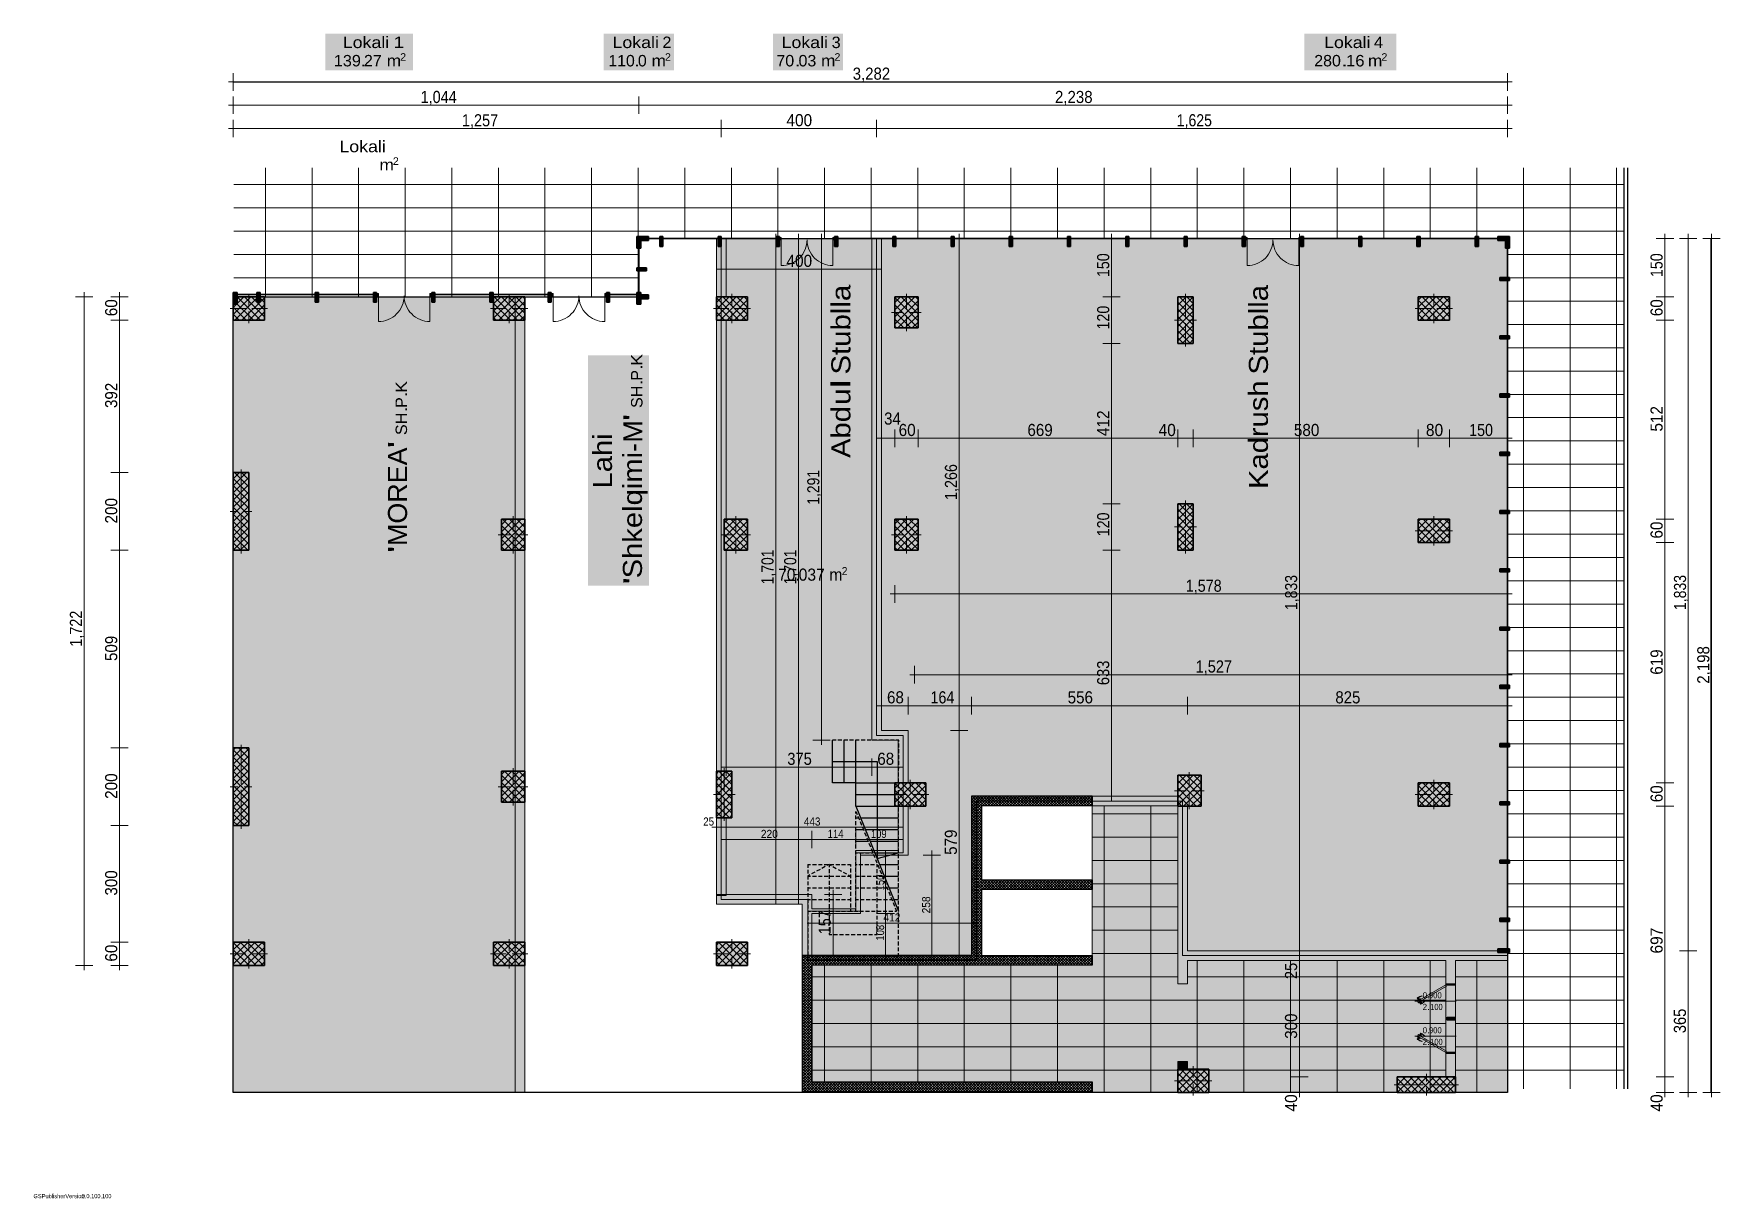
# Model space of a CAD drawing. Header units: centimetres. Extents: x -4080 to 264, y -122 to 2876.
import ezdxf

# ---------------------------------------------------------------- set-up
doc = ezdxf.new("R2010")
doc.units = ezdxf.units.CM
for name, color, linetype, true_color in [('PDF_2D Drafting - General', 7, 'Continuous', 0x6a6a6a), ('PDF_Annotation - Text', 7, 'Continuous', 0x7f7f7f), ('PDF_Dimensioning - General', 7, 'Continuous', 0x0077b0), ('PDF_Structural - Bearing', 7, 'Continuous', 0xfd8379), ('PDF_Text', 7, 'Continuous', 0xffffff)]:
    doc.layers.add(name, color=color, linetype=linetype, true_color=true_color)
doc.layers.add('PDF_Finish - Wall', color=7, linetype='Continuous')
doc.styles.add('PDF Arial', font='arial.ttf')

msp = doc.modelspace()

# ---------------------------------------------------------------- texts
at = {"layer": 'PDF_2D Drafting - General', "color": 144, "true_color": 0x0077b0, "attachment_point": 7, "style": 'PDF Arial'}
for s, insert, char_height in [('\\W0.907582;70', (-2162.4, 1467.5), 31.237), ('\\W0.924553;037', (-2109.9, 1467.5), 31.237), ('\\W0.927333;m', (-2031, 1468), 31.237), ('\\W0.911224;2', (-1998.8, 1482.4), 20.616), ('\\W1.186416;.', (-2118.7, 1468), 31.237)]:
    msp.add_mtext(s, dxfattribs=dict(at, insert=insert, char_height=char_height))
at = {"layer": 'PDF_Annotation - Text', "attachment_point": 7, "style": 'PDF Arial'}
for s, insert, char_height in [('\\W1.112277;Lokali', (-3283.9, 2839), 29.452), ('\\W1.191871;1', (-3153.2, 2839.5), 29.452), ('\\W1.112277;Lokali', (-2589.3, 2839), 29.452), ('\\W1.016485;2', (-2460.9, 2839.5), 29.452), ('\\W1.112277;Lokali', (-2153.9, 2839), 29.452), ('\\W1.016413;3', (-2024.9, 2838.9), 29.452), ('\\W1.112277;Lokali', (-756.6, 2839), 29.452), ('\\W1.040961;4', (-628.4, 2839.5), 29.452), ('\\W1.016485;2', (-3136.3, 2806.7), 19.438), ('\\W1.016485;2', (-2454.2, 2806.7), 19.438), ('\\W1.016485;2', (-2017.7, 2806.7), 19.438), ('\\W1.016485;2', (-609, 2806.7), 19.438), ('\\W1.014953;139', (-3307, 2791.8), 29.452), ('\\W1.366693;.', (-3239, 2792.3), 29.452), ('\\W1.004443;27', (-3229.5, 2792.3), 29.452), ('\\W1.085362;m', (-3170.9, 2792.3), 29.452), ('\\W0.992348;110', (-2600, 2791.8), 29.452), ('\\W1.366693;.', (-2534.2, 2792.3), 29.452), ('\\W0.998045;0', (-2523.9, 2791.8), 29.452), ('\\W1.085362;m', (-2488.8, 2792.3), 29.452), ('\\W1.001669;70', (-2167.2, 2791.8), 29.452), ('\\W1.366693;.', (-2120.5, 2792.3), 29.452), ('\\W1.000896;03', (-2110.2, 2791.8), 29.452), ('\\W1.085362;m', (-2052.3, 2792.3), 29.452), ('\\W0.999826;280', (-782, 2791.8), 29.452), ('\\W1.366693;.', (-711.8, 2792.3), 29.452), ('\\W1.038869;16', (-700, 2791.8), 29.452), ('\\W1.085362;m', (-643.7, 2792.3), 29.452), ('\\W1.112277;Lokali', (-3292.7, 2570.9), 29.452), ('\\W1.085362;m', (-3189.6, 2524.3), 29.452), ('\\W1.016485;2', (-3155, 2538.7), 19.438)]:
    msp.add_mtext(s, dxfattribs=dict(at, insert=insert, char_height=char_height))
at = {"layer": 'PDF_Annotation - Text', "color": 7, "attachment_point": 7, "rotation": 90, "style": 'PDF Arial'}
for s, insert, char_height in [('\\W1.102390;Stublla', (-1975.9, 1998.8), 49.086), ('\\W1.100849;Stublla', (-900.5, 1998.8), 49.086), ('\\W1.092561;K', (-2512.2, 2021.8), 29.452), ('\\W1.006632;P', (-2512.2, 1982.8), 29.452), ('\\W1.366693;.', (-2512.2, 2010.2), 29.452), ('\\W1.092561;K', (-3118.6, 1951.9), 29.452), ('\\W1.010280;SH', (-2511.7, 1912.7), 29.452), ('\\W1.366693;.', (-2512.2, 1971.2), 29.452), ('\\W1.555585;l', (-1976.7, 1962.8), 49.086), ('\\W1.123129;u', (-1975.9, 1920.6), 49.086), ('\\W1.093749;Kadrush', (-900.6, 1704.3), 49.086), ('\\W1.006632;P', (-3118.6, 1912.9), 29.452), ('\\W1.366693;.', (-3118.6, 1940.3), 29.452), ('\\W1.366693;.', (-3118.6, 1901.4), 29.452), ('\\W1.093271;Abd', (-1975.9, 1784.2), 49.086), ('\\W1.010280;SH', (-3118.1, 1842.9), 29.452), ("\\W1.498246;'", (-2512.2, 1878.6), 49.086), ('\\W1.014245;M', (-2512.2, 1823.3), 49.086), ('\\W1.094419;Lahi', (-2590, 1705.5), 49.086), ('\\W1.009341;MOREA', (-3117.8, 1557.3), 49.086), ("\\W1.498246;'", (-3118.6, 1808.7), 49.086), ('\\W1.095522;Shkelqimi', (-2498.6, 1473.9), 49.086), ('\\W0.996957;-', (-2512.2, 1799.4), 49.086), ("\\W1.498246;'", (-3118.6, 1539), 49.086), ("\\W1.498246;'", (-2512.2, 1458), 49.086)]:
    msp.add_mtext(s, dxfattribs=dict(at, insert=insert, char_height=char_height))
at = {"layer": 'PDF_Dimensioning - General', "attachment_point": 7, "style": 'PDF Arial'}
for s, insert, char_height in [('\\W0.882492;3,282', (-1970.6, 2752.1), 31.237), ('\\W0.848888;1,044', (-3083.4, 2692.1), 31.237), ('\\W0.887199;2,238', (-1449.7, 2692.1), 31.237), ('\\W0.856231;1,257', (-2977.2, 2632.1), 31.237), ('\\W0.908693;400', (-2141.3, 2637.7), 31.237), ('\\W0.831609;1,625', (-1136.2, 2632.1), 31.237), ('\\W0.908693;400', (-2141.3, 2275.5), 31.237), ('\\W0.889493;34', (-1889.8, 1869.4), 31.237), ('\\W0.902761;60', (-1852.3, 1840), 31.237), ('\\W0.893080;669', (-1520.6, 1840), 31.237), ('\\W0.913224;40', (-1182.8, 1840), 31.237), ('\\W0.901041;580', (-834.4, 1840), 31.237), ('\\W0.917625;80', (-494.4, 1840), 31.237), ('\\W0.839965;150', (-382.9, 1840), 31.237), ('\\W0.845671;1,578', (-1112.8, 1433.6), 31.237), ('\\W0.856231;1,527', (-1087.3, 1225.7), 31.237), ('\\W0.896153;68', (-1882.3, 1151.6), 31.237), ('\\W0.840612;164', (-1770.2, 1151.6), 31.237), ('\\W0.896317;556', (-1417.1, 1151.6), 31.237), ('\\W0.886151;825', (-727.6, 1151.6), 31.237), ('\\W0.867379;375', (-2139.1, 993.3), 31.237), ('\\W0.896153;68', (-1907.3, 993.4), 31.237), ('\\W0.867076;25', (-2355.7, 837.2), 20.824), ('\\W0.903666;220', (-2207.2, 805.3), 20.824), ('\\W0.877933;443', (-2096.4, 837.2), 20.824), ('\\W0.840612;114', (-2035.2, 805.7), 20.824), ('\\W0.830971;109', (-1923.7, 805.3), 20.824), ('\\W0.908487;412', (-1891.8, 590.5), 20.824)]:
    msp.add_mtext(s, dxfattribs=dict(at, insert=insert, char_height=char_height))
at = {"layer": 'PDF_Dimensioning - General', "attachment_point": 7, "rotation": 90, "style": 'PDF Arial'}
for s, insert, char_height in [('\\W0.839965;150', (-1309.5, 2249.8), 31.237), ('\\W0.839965;150', (115.8, 2249.8), 31.237), ('\\W0.902761;60', (-3864.4, 2148.9), 31.237), ('\\W0.839965;120', (-1309.5, 2114.8), 31.237), ('\\W0.902761;60', (115.8, 2148.9), 31.237), ('\\W0.892360;392', (-3864.4, 1912.6), 31.237), ('\\W0.900807;512', (115.8, 1852), 31.237), ('\\W0.908487;412', (-1310.1, 1840.3), 31.237), ('\\W0.823055;1,291', (-2050.7, 1663.4), 31.237), ('\\W0.845354;1,266', (-1696.2, 1675.9), 31.237), ('\\W0.903666;200', (-3864.4, 1615.1), 31.237), ('\\W0.839965;120', (-1309.5, 1582.4), 31.237), ('\\W0.902761;60', (115.8, 1576.4), 31.237), ('\\W0.823055;1,701', (-2168.7, 1458.4), 31.237), ('\\W0.823055;1,701', (-2110.2, 1458.4), 31.237), ('\\W0.827453;1,833', (-820.1, 1392.4), 31.237), ('\\W0.827453;1,833', (181.5, 1392.4), 31.237), ('\\W0.848201;1,722', (-3949.9, 1298.2), 31.237), ('\\W0.892263;509', (-3864.4, 1261.2), 31.237), ('\\W0.870615;633', (-1309.5, 1198.9), 31.237), ('\\W0.893080;619', (115.8, 1226), 31.237), ('\\W0.887199;2,198', (241.5, 1202.6), 31.237), ('\\W0.903666;200', (-3864.4, 906.1), 31.237), ('\\W0.902761;60', (115.8, 897.4), 31.237), ('\\W0.892263;579', (-1701.8, 762.1), 31.237), ('\\W0.892622;300', (-3864.4, 657.2), 31.237), ('\\W0.839965;150', (-1889.4, 670.4), 20.824), ('\\W0.899392;258', (-1770.7, 611.4), 20.824), ('\\W0.852014;157', (-2026.7, 557.5), 31.237), ('\\W0.835647;108', (-1889.4, 541.2), 20.824), ('\\W0.913256;697', (115.8, 508), 31.237), ('\\W0.902761;60', (-3864.4, 487.1), 31.237), ('\\W0.867076;25', (-825.7, 442.1), 31.237), ('\\W0.892622;300', (-825.7, 288.5), 31.237), ('\\W0.867379;365', (175.8, 302.8), 31.237), ('\\W0.913224;40', (-825.7, 101.1), 31.237), ('\\W0.913224;40', (115.8, 101.1), 31.237)]:
    msp.add_mtext(s, dxfattribs=dict(at, insert=insert, char_height=char_height))
at = {"layer": 'PDF_Structural - Bearing', "color": 7, "char_height": 15.618, "attachment_point": 7, "style": 'PDF Arial'}
for s, insert in [('\\W0.944082;0', (-502.6, 392.5)), ('\\W1.186416;.', (-491.3, 392.8)), ('\\W0.909401;900', (-486.7, 392.5)), ('\\W0.911224;2', (-502.5, 362.8)), ('\\W1.186416;.', (-491.3, 362.8)), ('\\W0.839965;100', (-483.1, 362.5)), ('\\W0.944082;0', (-502.6, 302.5)), ('\\W1.186416;.', (-491.3, 302.8)), ('\\W0.909401;900', (-486.7, 302.5)), ('\\W0.911224;2', (-502.5, 272.8)), ('\\W1.186416;.', (-491.3, 272.8)), ('\\W0.839965;100', (-483.1, 272.5))]:
    msp.add_mtext(s, dxfattribs=dict(at, insert=insert))
at = {"layer": 'PDF_Text', "char_height": 10.707, "attachment_point": 7, "style": 'PDF Arial'}
for s, insert in [('\\W0.894072;GSPublisherVersion', (-4080.6, -122.2)), ('\\W0.886725;0.0.100.100', (-3956.4, -122.2))]:
    msp.add_mtext(s, dxfattribs=dict(at, insert=insert))

# ---------------------------------------------------------------- hatches: boundary and pattern name
at = {"layer": 'PDF_2D Drafting - General', "true_color": 0x0077b0, "transparency": 33554559}
msp.add_hatch(color=144, dxfattribs=at).paths.add_polyline_path([(-2309.1, 2348.8), (-1909.1, 2348.8), (-1909.1, 1069.8), (-1840.7, 1069.8), (-1840.7, 767.3), (-1950.3, 767.3), (-1950.3, 617.3), (-2086.6, 617.3), (-2086.6, 647.3), (-2309.1, 647.3)])
at = {"layer": 'PDF_2D Drafting - General', "true_color": 0xff9955, "transparency": 33554559}
msp.add_hatch(color=21, dxfattribs=at).paths.add_polyline_path([(-2086.6, 617.3), (-1962.3, 617.3), (-1962.3, 767.3), (-1840.7, 767.3), (-1840.7, 1069.8), (-1909.1, 1069.8), (-1909.1, 1558.8), (-1909.1, 2348.8), (-284, 2348.8), (-284, 502.8), (-1121.2, 502.8), (-1121.2, 900.6), (-1651.8, 900.6), (-1651.8, 490.5), (-1840.7, 490.5), (-2086.6, 490.5)])
at = {"layer": 'PDF_2D Drafting - General', "true_color": 0xe8e8e8, "transparency": 33554559}
msp.add_hatch(color=254, dxfattribs=at).paths.add_polyline_path([(-2088.7, 150.3), (-2088.7, 153), (-1354.3, 153), (-1354.3, 178), (-2076.2, 178), (-2076.2, 478), (-1354.3, 478), (-1354.3, 503), (-1354.3, 673.1), (-1354.3, 698), (-1354.3, 888.1), (-1133.7, 888.1), (-1133.7, 430.3), (-1108.6, 430.3), (-1108.6, 490.3), (-443.2, 490.3), (-443.2, 190.3), (-418.2, 190.3), (-418.2, 490.3), (-284, 490.3), (-284, 150.3)])
at = {"layer": 'PDF_Structural - Bearing', "transparency": 33554559}
msp.add_hatch(color=7, dxfattribs=at).paths.add_polyline_path([(-2321.6, 977.3), (-2321.6, 2138.8), (-2296.6, 2138.8), (-2296.6, 1626.3), (-2301.6, 1626.3), (-2301.6, 1546.3), (-2296.6, 1546.3), (-2296.6, 977.3)])
at = {"layer": 'PDF_Structural - Bearing', "true_color": 0xffffff, "transparency": 33554559}
for points in [[(-439.2, 427.5), (-443.2, 427.5), (-443.2, 430.3), (-418.2, 430.3), (-418.2, 426.3), (-439.2, 426.3)], [(-439.2, 427.5), (-443.2, 427.5), (-443.2, 430.3), (-418.2, 430.3), (-418.2, 426.3), (-439.2, 426.3)], [(-439.2, 343.1), (-439.2, 344.3), (-418.2, 344.3), (-418.2, 340.3), (-443.2, 340.3), (-443.2, 343.1)], [(-418.2, 344.3), (-418.2, 340.3), (-443.2, 340.3), (-443.2, 343.1), (-439.2, 343.1), (-439.2, 344.3)], [(-439.2, 337.5), (-443.2, 337.5), (-443.2, 340.3), (-418.2, 340.3), (-418.2, 336.3), (-439.2, 336.3)], [(-418.2, 336.3), (-439.2, 336.3), (-439.2, 337.5), (-443.2, 337.5), (-443.2, 340.3), (-418.2, 340.3)], [(-439.2, 253.1), (-439.2, 254.3), (-418.2, 254.3), (-418.2, 250.3), (-443.2, 250.3), (-443.2, 253.1)], [(-439.2, 253.1), (-439.2, 254.3), (-418.2, 254.3), (-418.2, 250.3), (-443.2, 250.3), (-443.2, 253.1)]]:
    msp.add_hatch(color=7, dxfattribs=at).paths.add_polyline_path(points)

# ---------------------------------------------------------------- linework, layer by layer
for points in [[(-3566, 2752.2), (-284, 2752.2)], [(240.5, 150.8), (240.5, 2348.8)]]:
    msp.add_lwpolyline(points)
at = {"layer": 'PDF_2D Drafting - General', "color": 254, "lineweight": 0, "true_color": 0xe8e8e8}
for points in [[(-3483.2, 2198.8), (-3483.2, 2531.1)], [(-3363.2, 2198.8), (-3363.2, 2531.1)], [(-3243.2, 2198.8), (-3243.2, 2531.1)], [(-3123.2, 2198.8), (-3123.2, 2531.1)], [(-3003.2, 2198.8), (-3003.2, 2531.1)], [(-2883.2, 2198.8), (-2883.2, 2531.1)], [(-2763.2, 2198.8), (-2763.2, 2531.1)], [(-2643.2, 2198.8), (-2643.2, 2531.1)], [(-2523.2, 2198.8), (-2523.2, 2531.1)], [(-2403.2, 2348.8), (-2403.2, 2531.1)], [(-2283.2, 2348.8), (-2283.2, 2531.1)], [(-2163.2, 2348.8), (-2163.2, 2531.1)], [(-2043.2, 2348.8), (-2043.2, 2531.1)], [(-1923.2, 2348.8), (-1923.2, 2531.1)], [(-1803.2, 2348.8), (-1803.2, 2531.1)], [(-1683.2, 2348.8), (-1683.2, 2531.1)], [(-1563.2, 2348.8), (-1563.2, 2531.1)], [(-1443.2, 2348.8), (-1443.2, 2531.1)], [(-1323.1, 2348.8), (-1323.1, 2531.1)], [(-1203.1, 2348.8), (-1203.1, 2531.1)], [(-1083.1, 2348.8), (-1083.1, 2531.1)], [(-963.1, 2348.8), (-963.1, 2531.1)], [(-843.1, 2348.8), (-843.1, 2531.1)], [(-723.1, 2348.8), (-723.1, 2531.1)], [(-603.1, 2348.8), (-603.1, 2531.1)], [(-483.1, 2348.8), (-483.1, 2531.1)], [(-363.1, 2348.8), (-363.1, 2531.1)], [(-243.1, 160), (-243.1, 2531.1)], [(-123.1, 160), (-123.1, 2531.1)], [(-3.1, 160), (-3.1, 2531.1)], [(-3564.3, 2487.9), (15.2, 2487.9)], [(-3564.3, 2427.9), (15.2, 2427.9)], [(-3564.3, 2367.9), (15.2, 2367.9)], [(-3564.3, 2307.9), (-2521.6, 2307.9)], [(-284, 2307.9), (15.2, 2307.9)], [(-3564.3, 2247.9), (-2521.6, 2247.9)], [(-284, 2247.9), (15.2, 2247.9)], [(-284, 2187.9), (15.2, 2187.9)], [(-284, 2127.9), (15.2, 2127.9)], [(-284, 2067.8), (15.2, 2067.8)], [(-284, 2007.8), (15.2, 2007.8)], [(-284, 1947.8), (15.2, 1947.8)], [(-284, 1887.8), (15.2, 1887.8)], [(-284, 1827.8), (15.2, 1827.8)], [(-284, 1767.8), (15.2, 1767.8)], [(-284, 1707.8), (15.2, 1707.8)], [(-284, 1647.8), (15.2, 1647.8)], [(-284, 1587.8), (15.2, 1587.8)], [(-284, 1527.8), (15.2, 1527.8)], [(-284, 1467.8), (15.2, 1467.8)], [(-284, 1407.8), (15.2, 1407.8)], [(-284, 1347.8), (15.2, 1347.8)], [(-284, 1287.8), (15.2, 1287.8)], [(-284, 1227.8), (15.2, 1227.8)], [(-284, 1167.8), (15.2, 1167.8)], [(-284, 1107.8), (15.2, 1107.8)], [(-284, 1047.8), (15.2, 1047.8)], [(-284, 987.8), (15.2, 987.8)], [(-284, 927.8), (15.2, 927.8)], [(-1354.3, 888.1), (-1354.3, 698)], [(-1133.7, 888.1), (-1354.3, 888.1)], [(-1133.7, 430.3), (-1133.7, 888.1)], [(-284, 867.8), (15.2, 867.8)], [(-284, 807.8), (15.2, 807.8)], [(-284, 747.8), (15.2, 747.8)], [(-1354.3, 698), (-1354.3, 673.1)], [(-1354.3, 673.1), (-1354.3, 503)], [(-284, 687.8), (15.2, 687.8)], [(-284, 627.8), (15.2, 627.8)], [(-284, 567.8), (15.2, 567.8)], [(-2076.2, 478), (-2076.2, 178)], [(-1354.3, 478), (-2076.2, 478)], [(-1354.3, 503), (-1354.3, 478)], [(-1108.6, 490.3), (-1108.6, 430.3)], [(-443.2, 490.3), (-1108.6, 490.3)], [(-443.2, 190.3), (-443.2, 490.3)], [(-418.2, 490.3), (-418.2, 190.3)], [(-284, 490.3), (-418.2, 490.3)], [(-284, 507.8), (15.2, 507.8)], [(-284, 150.3), (-284, 490.3)], [(-284, 447.8), (15.2, 447.8)], [(-1108.6, 430.3), (-1133.7, 430.3)], [(-284, 387.8), (15.2, 387.8)], [(-284, 327.8), (15.2, 327.8)], [(-284, 267.8), (15.2, 267.8)], [(-2076.2, 178), (-1354.3, 178)], [(-1354.3, 178), (-1354.3, 153)], [(-418.2, 190.3), (-443.2, 190.3)], [(-284, 207.8), (15.2, 207.8)], [(-2088.7, 153), (-2088.7, 150.3)], [(-1354.3, 153), (-2088.7, 153)], [(-2088.7, 150.3), (-284, 150.3)]]:
    msp.add_lwpolyline(points, dxfattribs=at)
at = {"layer": 'PDF_2D Drafting - General', "color": 216, "lineweight": 25, "true_color": 0x800080}
for points in [[(15.2, 2531.1), (15.2, 160)], [(25.2, 2531.1), (25.2, 160)], [(-2521.6, 2198.8), (-2521.6, 2348.8)], [(-2521.6, 2348.8), (-284, 2348.8)], [(-284, 2348.8), (-284, 150.3)], [(-3566, 2198.8), (-2521.6, 2198.8)], [(-3566, 150.3), (-3566, 2198.8)], [(-2013.6, 1057.3), (-2022.3, 1057.3)], [(-2022.3, 947.3), (-2022.3, 1057.3)], [(-1998.6, 1057.3), (-2008.6, 1057.3)], [(-1983.6, 1057.3), (-1993.6, 1057.3)], [(-1992.3, 947.3), (-1992.3, 1057.3)], [(-1968.6, 1057.3), (-1978.6, 1057.3)], [(-1953.6, 1057.3), (-1963.6, 1057.3)], [(-1962.3, 947.3), (-1962.3, 1057.3)], [(-1938.6, 1057.3), (-1948.6, 1057.3)], [(-1923.6, 1057.3), (-1933.6, 1057.3)], [(-1908.6, 1057.3), (-1918.6, 1057.3)], [(-1893.6, 1057.3), (-1903.6, 1057.3)], [(-1878.6, 1057.3), (-1888.6, 1057.3)], [(-1863.6, 1057.3), (-1873.6, 1057.3)], [(-1852.2, 1057.3), (-1858.6, 1057.3)], [(-1852.2, 1053.8), (-1852.2, 1057.3)], [(-1852.2, 1038.8), (-1852.2, 1048.8)], [(-2022.3, 1002.3), (-1907.3, 1002.3)], [(-1907.3, 1002.3), (-1907.3, 752.3)], [(-1852.2, 1023.8), (-1852.2, 1033.8)], [(-1852.2, 1008.8), (-1852.2, 1018.8)], [(-1852.2, 993.8), (-1852.2, 1003.8)], [(-1852.3, 978.8), (-1852.2, 988.8)], [(-1852.3, 963.8), (-1852.3, 973.8)], [(-1852.3, 948.8), (-1852.3, 958.8)], [(-1962.3, 947.3), (-2022.3, 947.3)], [(-1962.3, 947.3), (-1852.3, 947.3)], [(-1962.3, 887.3), (-1962.3, 947.3)], [(-1962.3, 917.3), (-1852.3, 917.3)], [(-1852.4, 903.8), (-1852.4, 913.8)], [(-1852.3, 933.8), (-1852.3, 943.8)], [(-1852.3, 918.8), (-1852.3, 928.8)], [(-1354.3, 913.1), (-1664.3, 913.1)], [(-1664.3, 913.1), (-1664.3, 503)], [(-1354.3, 913.1), (-1354.3, 888.1)], [(-1962.3, 887.3), (-1852.3, 887.3)], [(-1962.3, 887.3), (-1852.3, 617.3)], [(-1962.3, 868.6), (-1962.3, 874.1)], [(-1962.3, 874.1), (-1959.1, 866.1)], [(-1852.4, 888.8), (-1852.4, 898.8)], [(-1852.4, 873.8), (-1852.4, 883.8)], [(-1852.4, 858.8), (-1852.4, 868.8)], [(-1354.3, 888.1), (-1639.3, 888.1)], [(-1639.3, 888.1), (-1639.3, 698)], [(-1962.3, 853.6), (-1962.3, 863.6)], [(-1962.3, 857.3), (-1955.5, 857.3)], [(-1962.3, 838.6), (-1962.3, 848.6)], [(-1962.3, 823.6), (-1962.3, 833.6)], [(-1962.3, 827.3), (-1943.3, 827.3)], [(-1957.2, 861.5), (-1953.4, 852.2)], [(-1951.5, 847.6), (-1947.7, 838.3)], [(-1950.1, 857.3), (-1852.3, 857.3)], [(-1945.8, 833.7), (-1942.1, 824.4)], [(-1937.9, 827.3), (-1852.3, 827.3)], [(-1852.5, 828.8), (-1852.4, 838.8)], [(-1852.4, 843.8), (-1852.4, 853.8)], [(-1962.3, 808.6), (-1962.3, 818.6)], [(-1962.3, 793.6), (-1962.3, 803.6)], [(-1962.3, 797.3), (-1931, 797.3)], [(-1962.3, 778.6), (-1962.3, 788.6)], [(-1940.2, 819.8), (-1936.4, 810.5)], [(-1934.5, 805.9), (-1930.8, 796.6)], [(-1928.9, 792), (-1925.1, 782.7)], [(-1925.6, 797.3), (-1852.3, 797.3)], [(-1852.5, 813.8), (-1852.5, 823.8)], [(-1852.5, 798.8), (-1852.5, 808.8)], [(-1852.5, 783.8), (-1852.5, 793.8)], [(-1962.3, 763.6), (-1962.3, 773.6)], [(-1962.3, 767.3), (-1958.1, 767.3)], [(-1962.3, 748.6), (-1962.3, 758.6)], [(-1962.3, 733.6), (-1962.3, 743.6)], [(-1953.1, 767.3), (-1943.1, 767.3)], [(-1938.1, 767.3), (-1928.1, 767.3)], [(-1923.2, 778.1), (-1919.4, 768.9)], [(-1923.1, 767.3), (-1918.8, 767.3)], [(-1917.6, 764.2), (-1913.8, 755)], [(-1913.4, 767.3), (-1852.3, 767.3)], [(-1911.9, 750.3), (-1908.1, 741.1)], [(-1907.3, 752.3), (-1852.3, 767.3)], [(-1852.6, 753.8), (-1852.6, 763.8)], [(-1852.6, 738.8), (-1852.6, 748.8)], [(-1852.5, 768.8), (-1852.5, 778.8)], [(-2086.6, 737.3), (-2086.6, 728.7)], [(-2086.6, 737.3), (-2079.1, 737.3)], [(-2086.6, 723.6), (-2086.6, 713.7)], [(-2081, 710.4), (-2086.6, 707.3)], [(-2086.6, 708.6), (-2086.6, 698.6)], [(-2086.6, 707.3), (-2079.1, 707.3)], [(-2067.9, 717.5), (-2076.6, 712.8)], [(-2074.1, 737.3), (-2064.1, 737.3)], [(-2074.1, 707.3), (-2064.1, 707.3)], [(-2054.7, 724.7), (-2063.5, 719.9)], [(-2059.1, 737.3), (-2049.1, 737.3)], [(-2059.1, 707.3), (-2049.1, 707.3)], [(-2041.5, 731.9), (-2050.3, 727.1)], [(-2044.1, 737.3), (-2034.1, 737.3)], [(-2044.1, 707.3), (-2034.1, 707.3)], [(-2031.6, 737.3), (-2037.1, 734.3)], [(-2031.6, 737.3), (-2031.6, 730.2)], [(-2031.6, 737.3), (-2026, 734.3)], [(-2031.6, 725.2), (-2031.6, 715.2)], [(-2031.6, 710.2), (-2031.6, 700.2)], [(-2031.6, 695.2), (-2031.6, 685.2)], [(-2029.1, 737.3), (-2019.1, 737.3)], [(-2029.1, 707.3), (-2019.1, 707.3)], [(-2021.7, 731.9), (-2012.9, 727.1)], [(-2014.1, 737.3), (-2004.1, 737.3)], [(-2014.1, 707.3), (-2004.1, 707.3)], [(-2008.5, 724.7), (-1999.7, 719.9)], [(-1999.1, 737.3), (-1989.1, 737.3)], [(-1999.1, 707.3), (-1989.1, 707.3)], [(-1995.3, 717.5), (-1986.5, 712.8)], [(-1984.1, 737.3), (-1976.6, 737.3)], [(-1984.1, 707.3), (-1976.6, 707.3)], [(-1982.1, 710.4), (-1976.6, 707.3)], [(-1976.6, 737.3), (-1976.6, 731.8)], [(-1976.6, 726.8), (-1976.6, 716.8)], [(-1976.6, 711.8), (-1976.6, 701.8)], [(-1976.6, 696.8), (-1976.6, 686.8)], [(-1962.3, 737.3), (-1959.4, 737.3)], [(-1962.3, 718.6), (-1962.3, 728.6)], [(-1962.3, 703.6), (-1962.3, 713.6)], [(-1962.3, 707.3), (-1953.3, 707.3)], [(-1962.3, 688.6), (-1962.3, 698.6)], [(-1954.5, 737.3), (-1944.4, 737.3)], [(-1948.3, 707.3), (-1938.3, 707.3)], [(-1939.5, 737.3), (-1929.5, 737.3)], [(-1933.3, 707.3), (-1923.3, 707.3)], [(-1924.5, 737.3), (-1914.5, 737.3)], [(-1918.3, 707.3), (-1908.3, 707.3)], [(-1909.4, 737.3), (-1906.6, 737.3)], [(-1907.3, 730.2), (-1907.3, 737.3)], [(-1907.3, 715.2), (-1907.3, 725.2)], [(-1907.3, 700.2), (-1907.3, 710.2)], [(-1907.3, 685.2), (-1907.3, 695.2)], [(-1906.2, 736.4), (-1902.5, 727.2)], [(-1903.3, 707.3), (-1894.4, 707.3)], [(-1901.2, 737.3), (-1852.3, 737.3)], [(-1900.6, 722.5), (-1896.8, 713.3)], [(-1894.9, 708.7), (-1891.1, 699.4)], [(-1889, 707.3), (-1852.3, 707.3)], [(-1852.7, 693.8), (-1852.6, 703.8)], [(-1852.6, 723.8), (-1852.6, 733.8)], [(-1852.6, 708.8), (-1852.6, 718.8)], [(-1639.3, 698), (-1354.3, 698)], [(-1354.3, 698), (-1354.3, 673.1)], [(-2086.6, 693.6), (-2086.6, 683.6)], [(-2086.6, 678.6), (-2086.6, 668.6)], [(-2086.6, 677.3), (-2079.1, 677.3)], [(-2086.6, 663.7), (-2086.6, 653.6)], [(-2074.1, 677.3), (-2064.1, 677.3)], [(-2059.1, 677.3), (-2049.1, 677.3)], [(-2044.1, 677.3), (-2034.1, 677.3)], [(-2031.6, 680.2), (-2031.6, 670.2)], [(-2031.6, 665.2), (-2031.6, 655.2)], [(-2029.1, 677.3), (-2019.1, 677.3)], [(-2014.1, 677.3), (-2004.1, 677.3)], [(-1999.1, 677.3), (-1989.1, 677.3)], [(-1984.1, 677.3), (-1976.6, 677.3)], [(-1976.6, 681.8), (-1976.6, 671.8)], [(-1976.6, 666.8), (-1976.6, 656.8)], [(-1976.6, 651.8), (-1976.6, 641.8)], [(-1962.3, 673.6), (-1962.3, 683.6)], [(-1962.3, 677.3), (-1954.7, 677.3)], [(-1962.3, 658.6), (-1962.3, 668.6)], [(-1962.3, 643.6), (-1962.3, 653.6)], [(-1949.7, 677.3), (-1939.7, 677.3)], [(-1934.7, 677.3), (-1924.7, 677.3)], [(-1919.7, 677.3), (-1909.7, 677.3)], [(-1907.3, 670.2), (-1907.3, 680.2)], [(-1907.3, 655.2), (-1907.3, 665.2)], [(-1904.7, 677.3), (-1894.7, 677.3)], [(-1889.7, 677.3), (-1882.2, 677.3)], [(-1889.3, 694.8), (-1885.5, 685.5)], [(-1883.6, 680.9), (-1879.8, 671.6)], [(-1877.9, 667), (-1874.2, 657.7)], [(-1876.8, 677.3), (-1852.3, 677.3)], [(-1872.3, 653.1), (-1868.5, 643.8)], [(-1852.7, 678.8), (-1852.7, 688.8)], [(-1852.7, 663.8), (-1852.7, 673.8)], [(-1852.7, 648.8), (-1852.7, 658.8)], [(-1354.3, 673.1), (-1639.3, 673.1)], [(-1639.3, 673.1), (-1639.3, 503)], [(-2086.6, 648.6), (-2086.6, 638.6)], [(-2086.6, 647.3), (-2079.1, 647.3)], [(-2086.6, 633.6), (-2086.6, 623.6)], [(-2086.6, 618.6), (-2086.6, 608.6)], [(-2086.6, 617.3), (-2079.1, 617.3)], [(-2074.1, 647.3), (-2064.1, 647.3)], [(-2074.1, 617.3), (-2064.1, 617.3)], [(-2059.1, 647.3), (-2049.1, 647.3)], [(-2059.1, 617.3), (-2049.1, 617.3)], [(-2044.1, 647.3), (-2034.1, 647.3)], [(-2044.1, 617.3), (-2034.1, 617.3)], [(-2031.6, 650.2), (-2031.6, 640.2)], [(-2031.6, 635.2), (-2031.6, 625.2)], [(-2031.6, 620.2), (-2031.6, 610.2)], [(-2029.1, 647.3), (-2019.1, 647.3)], [(-2029.1, 617.3), (-2019.1, 617.3)], [(-2014.1, 647.3), (-2004.1, 647.3)], [(-2014.1, 617.3), (-2004.1, 617.3)], [(-1999.1, 647.3), (-1989.1, 647.3)], [(-1999.1, 617.3), (-1989.1, 617.3)], [(-1984.1, 647.3), (-1976.6, 647.3)], [(-1984.1, 617.3), (-1976.6, 617.3)], [(-1976.6, 636.8), (-1976.6, 626.8)], [(-1976.6, 621.8), (-1976.6, 617.3)], [(-1976.6, 617.3), (-1971.1, 617.3)], [(-1966.1, 617.3), (-1962.3, 617.3)], [(-1962.3, 647.3), (-1956.1, 647.3)], [(-1962.3, 628.6), (-1962.3, 638.6)], [(-1962.3, 617.3), (-1962.3, 623.6)], [(-1962.3, 617.3), (-1957.5, 617.3)], [(-1952.5, 617.3), (-1942.5, 617.3)], [(-1951.1, 647.3), (-1941.1, 647.3)], [(-1937.5, 617.3), (-1927.5, 617.3)], [(-1936.1, 647.3), (-1926.1, 647.3)], [(-1922.5, 617.3), (-1912.5, 617.3)], [(-1921.1, 647.3), (-1911.1, 647.3)], [(-1907.5, 617.3), (-1897.5, 617.3)], [(-1907.3, 640.2), (-1907.3, 650.2)], [(-1907.3, 625.2), (-1907.3, 635.2)], [(-1907.3, 610.2), (-1907.3, 620.2)], [(-1906.1, 647.3), (-1896.1, 647.3)], [(-1892.5, 617.3), (-1882.5, 617.3)], [(-1891.1, 647.3), (-1881.1, 647.3)], [(-1877.5, 617.3), (-1867.5, 617.3)], [(-1876.1, 647.3), (-1869.9, 647.3)], [(-1866.6, 639.2), (-1862.8, 629.9)], [(-1864.5, 647.3), (-1852.3, 647.3)], [(-1862.5, 617.3), (-1857.7, 617.3)], [(-1861, 625.3), (-1857.7, 617.3)], [(-1853.2, 617.3), (-1852.3, 617.3)], [(-1852.8, 603.8), (-1852.8, 613.8)], [(-1852.7, 633.8), (-1852.7, 643.8)], [(-1852.7, 618.8), (-1852.7, 628.8)], [(-2086.6, 603.6), (-2086.6, 593.6)], [(-2086.6, 588.6), (-2086.6, 578.6)], [(-2086.6, 573.6), (-2086.6, 563.6)], [(-2031.6, 605.2), (-2031.6, 595.2)], [(-2031.6, 590.2), (-2031.6, 580.2)], [(-2031.6, 575.2), (-2031.6, 565.2)], [(-1907.3, 595.2), (-1907.3, 605.2)], [(-1907.3, 580.2), (-1907.3, 590.2)], [(-1907.3, 565.2), (-1907.3, 575.2)], [(-1852.8, 588.8), (-1852.8, 598.8)], [(-1852.8, 573.8), (-1852.8, 583.8)], [(-1852.8, 558.8), (-1852.8, 568.8)], [(-2086.6, 558.6), (-2086.6, 548.6)], [(-2086.6, 543.6), (-2086.6, 533.6)], [(-2086.6, 528.6), (-2086.6, 518.6)], [(-2031.6, 560.2), (-2031.6, 557.3)], [(-2031.6, 557.3), (-2024.5, 557.3)], [(-2019.4, 557.3), (-2009.5, 557.3)], [(-2004.4, 557.3), (-1994.5, 557.3)], [(-1989.4, 557.3), (-1979.5, 557.3)], [(-1974.4, 557.3), (-1964.5, 557.3)], [(-1959.4, 557.3), (-1949.5, 557.3)], [(-1944.4, 557.3), (-1934.5, 557.3)], [(-1929.5, 557.3), (-1919.5, 557.3)], [(-1914.5, 557.3), (-1907.3, 557.3)], [(-1907.3, 557.3), (-1907.3, 560.2)], [(-1852.9, 543.8), (-1852.8, 553.8)], [(-1852.9, 528.8), (-1852.9, 538.8)], [(-1852.9, 513.8), (-1852.9, 523.8)], [(-1664.3, 503), (-2101.2, 503)], [(-2101.2, 503), (-2101.2, 153)], [(-2086.6, 513.6), (-2086.6, 503.6)], [(-2082.2, 503.1), (-2072.2, 503.1)], [(-1354.3, 478), (-2076.2, 478)], [(-2076.2, 478), (-2076.2, 178)], [(-2067.2, 503.1), (-2057.2, 503.1)], [(-2052.2, 503.1), (-2042.2, 503.1)], [(-2037.2, 503.1), (-2027.2, 503.1)], [(-2022.2, 503.1), (-2012.2, 503.1)], [(-2007.2, 503.1), (-1997.2, 503.1)], [(-1992.2, 503.1), (-1982.2, 503.1)], [(-1977.2, 503.1), (-1967.2, 503.1)], [(-1962.2, 503.1), (-1952.2, 503.1)], [(-1947.2, 503.1), (-1937.2, 503.1)], [(-1932.2, 503.1), (-1922.2, 503.1)], [(-1917.2, 503.1), (-1907.2, 503.1)], [(-1902.2, 503.1), (-1892.2, 503.1)], [(-1887.2, 503.1), (-1877.2, 503.1)], [(-1872.2, 503.1), (-1862.2, 503.1)], [(-1857.2, 503.1), (-1852.9, 503.1)], [(-1852.9, 503.1), (-1852.9, 508.8)], [(-1639.3, 503), (-1354.3, 503)], [(-1354.3, 503), (-1354.3, 478)], [(-2076.2, 178), (-1354.3, 178)], [(-1354.3, 178), (-1354.3, 153)], [(-2101.2, 150.3), (-3566, 150.3)], [(-2101.2, 153), (-1354.3, 153)], [(-284, 150.3), (-2101.2, 150.3)]]:
    msp.add_lwpolyline(points, dxfattribs=at)
at = {"layer": 'PDF_2D Drafting - General', "color": 253, "lineweight": 20, "true_color": 0xaaaaaa}
for points in [[(-2309.1, 2348.8), (-1909.1, 2348.8)], [(-2309.1, 647.3), (-2309.1, 2348.8)], [(-1909.1, 2348.8), (-1909.1, 1558.8)], [(-284, 2348.8), (-1909.1, 2348.8)], [(-1909.1, 2348.8), (-1909.1, 1069.8)], [(-284, 502.8), (-284, 2348.8)], [(-3566, 2198.8), (-3566, 150.3)], [(-2840.4, 2198.8), (-3566, 2198.8)], [(-2840.4, 150.3), (-2840.4, 2198.8)], [(-2309.1, 2198.8), (-2309.1, 2139.6)], [(-2241.6, 2198.8), (-2309.1, 2198.8)], [(-2241.6, 2139.6), (-2241.6, 2198.8)], [(-2309.1, 2139.6), (-2241.6, 2139.6)], [(-1909.1, 1558.8), (-1909.1, 1069.8)], [(-1909.1, 1069.8), (-1840.7, 1069.8)], [(-1909.1, 1069.8), (-1840.7, 1069.8)], [(-1840.7, 1069.8), (-1840.7, 767.3)], [(-1840.7, 1069.8), (-1840.7, 767.3)], [(-1664.3, 913.1), (-1664.3, 503)], [(-1354.3, 913.1), (-1664.3, 913.1)], [(-1354.3, 888.1), (-1354.3, 913.1)], [(-1651.8, 900.6), (-1121.2, 900.6)], [(-1651.8, 490.5), (-1651.8, 900.6)], [(-1639.3, 888.1), (-1354.3, 888.1)], [(-1639.3, 698), (-1639.3, 888.1)], [(-1121.2, 900.6), (-1121.2, 502.8)], [(-1962.3, 767.3), (-1962.3, 617.3)], [(-1840.7, 767.3), (-1962.3, 767.3)], [(-1840.7, 767.3), (-1950.3, 767.3)], [(-1950.3, 767.3), (-1950.3, 617.3)], [(-1354.3, 698), (-1639.3, 698)], [(-1354.3, 673.1), (-1354.3, 698)], [(-1639.3, 673.1), (-1354.3, 673.1)], [(-1639.3, 503), (-1639.3, 673.1)], [(-2086.6, 647.3), (-2309.1, 647.3)], [(-2086.6, 617.3), (-2086.6, 647.3)], [(-1962.3, 617.3), (-2086.6, 617.3)], [(-2086.6, 617.3), (-2086.6, 490.5)], [(-1950.3, 617.3), (-2086.6, 617.3)], [(-2101.2, 503), (-2101.2, 153)], [(-1664.3, 503), (-2101.2, 503)], [(-2086.6, 490.5), (-1840.7, 490.5)], [(-2076.2, 478), (-1354.3, 478)], [(-2076.2, 178), (-2076.2, 478)], [(-1840.7, 490.5), (-1651.8, 490.5)], [(-1354.3, 503), (-1639.3, 503)], [(-1354.3, 478), (-1354.3, 503)], [(-1121.2, 502.8), (-284, 502.8)], [(-1354.3, 178), (-2076.2, 178)], [(-1354.3, 153), (-1354.3, 178)], [(-3566, 150.3), (-2840.4, 150.3)], [(-2101.2, 153), (-1354.3, 153)]]:
    msp.add_lwpolyline(points, dxfattribs=at)
at = {"layer": 'PDF_2D Drafting - General', "lineweight": 9}
for points in [[(-1664.3, 867.4), (-1618.6, 913.1)], [(-1664.3, 874.4), (-1625.7, 913.1)], [(-1664.3, 881.5), (-1632.8, 913.1)], [(-1664.3, 888.6), (-1639.8, 913.1)], [(-1664.3, 895.6), (-1646.9, 913.1)], [(-1664.3, 902.7), (-1654, 913.1)], [(-1664.3, 909.8), (-1661, 913.1)], [(-1638.2, 888.1), (-1663.2, 913.1)], [(-1631.2, 888.1), (-1656.2, 913.1)], [(-1624.1, 888.1), (-1649.1, 913.1)], [(-1617, 888.1), (-1642, 913.1)], [(-1636.5, 888.1), (-1611.5, 913.1)], [(-1610, 888.1), (-1635, 913.1)], [(-1629.5, 888.1), (-1604.5, 913.1)], [(-1602.9, 888.1), (-1627.9, 913.1)], [(-1622.4, 888.1), (-1597.4, 913.1)], [(-1595.8, 888.1), (-1620.8, 913.1)], [(-1615.3, 888.1), (-1590.3, 913.1)], [(-1588.7, 888.1), (-1613.8, 913.1)], [(-1608.3, 888.1), (-1583.3, 913.1)], [(-1581.7, 888.1), (-1606.7, 913.1)], [(-1601.2, 888.1), (-1576.2, 913.1)], [(-1574.6, 888.1), (-1599.6, 913.1)], [(-1594.1, 888.1), (-1569.1, 913.1)], [(-1567.5, 888.1), (-1592.5, 913.1)], [(-1587, 888.1), (-1562, 913.1)], [(-1560.5, 888.1), (-1585.5, 913.1)], [(-1580, 888.1), (-1555, 913.1)], [(-1553.4, 888.1), (-1578.4, 913.1)], [(-1572.9, 888.1), (-1547.9, 913.1)], [(-1546.3, 888.1), (-1571.3, 913.1)], [(-1565.8, 888.1), (-1540.8, 913.1)], [(-1539.3, 888.1), (-1564.2, 913.1)], [(-1558.8, 888.1), (-1533.8, 913.1)], [(-1532.2, 888.1), (-1557.2, 913.1)], [(-1551.7, 888.1), (-1526.7, 913.1)], [(-1525.1, 888.1), (-1550.1, 913.1)], [(-1544.6, 888.1), (-1519.6, 913.1)], [(-1518, 888.1), (-1543, 913.1)], [(-1537.5, 888.1), (-1512.5, 913.1)], [(-1511, 888.1), (-1536, 913.1)], [(-1530.5, 888.1), (-1505.5, 913.1)], [(-1503.9, 888.1), (-1528.9, 913.1)], [(-1523.4, 888.1), (-1498.4, 913.1)], [(-1496.8, 888.1), (-1521.8, 913.1)], [(-1516.3, 888.1), (-1491.3, 913.1)], [(-1489.7, 888.1), (-1514.8, 913.1)], [(-1509.3, 888.1), (-1484.3, 913.1)], [(-1482.7, 888.1), (-1507.7, 913.1)], [(-1502.2, 888.1), (-1477.2, 913.1)], [(-1475.6, 888.1), (-1500.6, 913.1)], [(-1495.1, 888.1), (-1470.1, 913.1)], [(-1468.5, 888.1), (-1493.5, 913.1)], [(-1488, 888.1), (-1463, 913.1)], [(-1461.5, 888.1), (-1486.5, 913.1)], [(-1481, 888.1), (-1456, 913.1)], [(-1454.4, 888.1), (-1479.4, 913.1)], [(-1473.9, 888.1), (-1448.9, 913.1)], [(-1447.3, 888.1), (-1472.3, 913.1)], [(-1466.8, 888.1), (-1441.8, 913.1)], [(-1440.3, 888.1), (-1465.3, 913.1)], [(-1459.8, 888.1), (-1434.8, 913.1)], [(-1433.2, 888.1), (-1458.2, 913.1)], [(-1452.7, 888.1), (-1427.7, 913.1)], [(-1426.1, 888.1), (-1451.1, 913.1)], [(-1445.6, 888.1), (-1420.6, 913.1)], [(-1419, 888.1), (-1444, 913.1)], [(-1438.5, 888.1), (-1413.5, 913.1)], [(-1412, 888.1), (-1437, 913.1)], [(-1431.5, 888.1), (-1406.5, 913.1)], [(-1404.9, 888.1), (-1429.9, 913.1)], [(-1424.4, 888.1), (-1399.4, 913.1)], [(-1397.8, 888.1), (-1422.8, 913.1)], [(-1417.3, 888.1), (-1392.3, 913.1)], [(-1390.8, 888.1), (-1415.7, 913.1)], [(-1410.3, 888.1), (-1385.3, 913.1)], [(-1383.7, 888.1), (-1408.7, 913.1)], [(-1403.2, 888.1), (-1378.2, 913.1)], [(-1376.6, 888.1), (-1401.6, 913.1)], [(-1396.1, 888.1), (-1371.1, 913.1)], [(-1369.5, 888.1), (-1394.5, 913.1)], [(-1389, 888.1), (-1364, 913.1)], [(-1362.5, 888.1), (-1387.5, 913.1)], [(-1382, 888.1), (-1357, 913.1)], [(-1355.4, 888.1), (-1380.4, 913.1)], [(-1354.3, 894.1), (-1373.3, 913.1)], [(-1354.3, 901.1), (-1366.3, 913.1)], [(-1354.3, 908.2), (-1359.2, 913.1)], [(-1639.3, 882.1), (-1664.3, 907.1)], [(-1639.3, 875), (-1664.3, 900)], [(-1639.3, 867.9), (-1664.3, 892.9)], [(-1639.3, 860.9), (-1664.3, 885.9)], [(-1664.3, 860.3), (-1639.3, 885.3)], [(-1639.3, 853.8), (-1664.3, 878.8)], [(-1664.3, 853.2), (-1639.3, 878.2)], [(-1639.3, 846.7), (-1664.3, 871.7)], [(-1664.3, 846.1), (-1639.3, 871.1)], [(-1374.9, 888.1), (-1354.3, 908.7)], [(-1367.8, 888.1), (-1354.3, 901.6)], [(-1360.8, 888.1), (-1354.3, 894.5)], [(-1639.3, 839.6), (-1664.3, 864.7)], [(-1664.3, 839.1), (-1639.3, 864.1)], [(-1639.3, 832.6), (-1664.3, 857.6)], [(-1664.3, 832), (-1639.3, 857)], [(-1639.3, 825.5), (-1664.3, 850.5)], [(-1664.3, 824.9), (-1639.3, 849.9)], [(-1639.3, 818.4), (-1664.3, 843.4)], [(-1664.3, 817.9), (-1639.3, 842.9)], [(-1639.3, 811.4), (-1664.3, 836.4)], [(-1664.3, 810.8), (-1639.3, 835.8)], [(-1639.3, 804.3), (-1664.3, 829.3)], [(-1664.3, 803.7), (-1639.3, 828.7)], [(-1639.3, 797.2), (-1664.3, 822.2)], [(-1664.3, 796.6), (-1639.3, 821.6)], [(-1639.3, 790.2), (-1664.3, 815.1)], [(-1664.3, 789.6), (-1639.3, 814.6)], [(-1639.3, 783.1), (-1664.3, 808.1)], [(-1664.3, 782.5), (-1639.3, 807.5)], [(-1639.3, 776), (-1664.3, 801)], [(-1664.3, 775.4), (-1639.3, 800.4)], [(-1639.3, 768.9), (-1664.3, 793.9)], [(-1664.3, 768.4), (-1639.3, 793.4)], [(-1639.3, 761.9), (-1664.3, 786.9)], [(-1664.3, 761.3), (-1639.3, 786.3)], [(-1639.3, 754.8), (-1664.3, 779.8)], [(-1664.3, 754.2), (-1639.3, 779.2)], [(-1639.3, 747.7), (-1664.3, 772.7)], [(-1664.3, 747.1), (-1639.3, 772.1)], [(-1639.3, 740.7), (-1664.3, 765.7)], [(-1664.3, 740.1), (-1639.3, 765.1)], [(-1639.3, 733.6), (-1664.3, 758.6)], [(-1664.3, 733), (-1639.3, 758)], [(-1639.3, 726.5), (-1664.3, 751.5)], [(-1664.3, 725.9), (-1639.3, 750.9)], [(-1639.3, 719.4), (-1664.3, 744.4)], [(-1664.3, 718.9), (-1639.3, 743.9)], [(-1639.3, 712.4), (-1664.3, 737.4)], [(-1664.3, 711.8), (-1639.3, 736.8)], [(-1639.3, 705.3), (-1664.3, 730.3)], [(-1664.3, 704.7), (-1639.3, 729.7)], [(-1639.3, 698.2), (-1664.3, 723.2)], [(-1664.3, 697.6), (-1639.3, 722.6)], [(-1621.2, 673.1), (-1664.3, 716.2)], [(-1664.3, 690.6), (-1639.3, 715.6)], [(-1628.3, 673.1), (-1664.3, 709.1)], [(-1664.3, 683.5), (-1639.3, 708.5)], [(-1635.4, 673.1), (-1664.3, 702)], [(-1664.3, 676.4), (-1639.3, 701.4)], [(-1664.3, 648.1), (-1614.4, 698)], [(-1664.3, 655.2), (-1621.5, 698)], [(-1664.3, 662.3), (-1628.6, 698)], [(-1664.3, 669.4), (-1635.6, 698)], [(-1614.2, 673.1), (-1639.2, 698)], [(-1632.4, 673.1), (-1607.3, 698)], [(-1607.1, 673.1), (-1632.1, 698)], [(-1625.3, 673.1), (-1600.3, 698)], [(-1600, 673.1), (-1625, 698)], [(-1618.2, 673.1), (-1593.2, 698)], [(-1592.9, 673.1), (-1617.9, 698)], [(-1611.1, 673.1), (-1586.1, 698)], [(-1585.9, 673.1), (-1610.9, 698)], [(-1604.1, 673.1), (-1579.1, 698)], [(-1578.8, 673.1), (-1603.8, 698)], [(-1597, 673.1), (-1572, 698)], [(-1571.7, 673.1), (-1596.7, 698)], [(-1589.9, 673.1), (-1564.9, 698)], [(-1564.7, 673.1), (-1589.7, 698)], [(-1582.9, 673.1), (-1557.9, 698)], [(-1557.6, 673.1), (-1582.6, 698)], [(-1575.8, 673.1), (-1550.8, 698)], [(-1550.5, 673.1), (-1575.5, 698)], [(-1568.7, 673.1), (-1543.7, 698)], [(-1543.4, 673.1), (-1568.4, 698)], [(-1561.6, 673.1), (-1536.6, 698)], [(-1536.4, 673.1), (-1561.4, 698)], [(-1554.6, 673.1), (-1529.6, 698)], [(-1529.3, 673.1), (-1554.3, 698)], [(-1547.5, 673.1), (-1522.5, 698)], [(-1522.2, 673.1), (-1547.2, 698)], [(-1540.4, 673.1), (-1515.4, 698)], [(-1515.2, 673.1), (-1540.2, 698)], [(-1533.3, 673.1), (-1508.4, 698)], [(-1508.1, 673.1), (-1533.1, 698)], [(-1526.3, 673.1), (-1501.3, 698)], [(-1501, 673.1), (-1526, 698)], [(-1519.2, 673.1), (-1494.2, 698)], [(-1493.9, 673.1), (-1518.9, 698)], [(-1512.1, 673.1), (-1487.1, 698)], [(-1486.9, 673.1), (-1511.9, 698)], [(-1505.1, 673.1), (-1480.1, 698)], [(-1479.8, 673.1), (-1504.8, 698)], [(-1498, 673.1), (-1473, 698)], [(-1472.7, 673.1), (-1497.7, 698)], [(-1490.9, 673.1), (-1465.9, 698)], [(-1465.7, 673.1), (-1490.7, 698)], [(-1483.9, 673.1), (-1458.9, 698)], [(-1458.6, 673.1), (-1483.6, 698)], [(-1476.8, 673.1), (-1451.8, 698)], [(-1451.5, 673.1), (-1476.5, 698)], [(-1469.7, 673.1), (-1444.7, 698)], [(-1444.4, 673.1), (-1469.4, 698)], [(-1462.6, 673.1), (-1437.6, 698)], [(-1437.4, 673.1), (-1462.4, 698)], [(-1455.6, 673.1), (-1430.6, 698)], [(-1430.3, 673.1), (-1455.3, 698)], [(-1448.5, 673.1), (-1423.5, 698)], [(-1423.2, 673.1), (-1448.2, 698)], [(-1441.4, 673.1), (-1416.4, 698)], [(-1416.2, 673.1), (-1441.2, 698)], [(-1434.4, 673.1), (-1409.4, 698)], [(-1409.1, 673.1), (-1434.1, 698)], [(-1427.3, 673.1), (-1402.3, 698)], [(-1402, 673.1), (-1427, 698)], [(-1420.2, 673.1), (-1395.2, 698)], [(-1394.9, 673.1), (-1419.9, 698)], [(-1413.1, 673.1), (-1388.1, 698)], [(-1387.9, 673.1), (-1412.9, 698)], [(-1406.1, 673.1), (-1381.1, 698)], [(-1380.8, 673.1), (-1405.8, 698)], [(-1399, 673.1), (-1374, 698)], [(-1373.7, 673.1), (-1398.7, 698)], [(-1391.9, 673.1), (-1366.9, 698)], [(-1366.7, 673.1), (-1391.7, 698)], [(-1384.9, 673.1), (-1359.9, 698)], [(-1359.6, 673.1), (-1384.6, 698)], [(-1377.8, 673.1), (-1354.3, 696.5)], [(-1354.3, 674.9), (-1377.5, 698)], [(-1354.3, 681.9), (-1370.4, 698)], [(-1354.3, 689), (-1363.4, 698)], [(-1354.3, 696.1), (-1356.3, 698)], [(-1639.3, 669.9), (-1664.3, 694.9)], [(-1639.3, 662.9), (-1664.3, 687.9)], [(-1639.3, 655.8), (-1664.3, 680.8)], [(-1639.3, 648.7), (-1664.3, 673.7)], [(-1639.3, 641.7), (-1664.3, 666.7)], [(-1664.3, 641.1), (-1639.3, 666.1)], [(-1639.3, 634.6), (-1664.3, 659.6)], [(-1664.3, 634), (-1639.3, 659)], [(-1639.3, 627.5), (-1664.3, 652.5)], [(-1664.3, 626.9), (-1639.3, 651.9)], [(-1370.7, 673.1), (-1354.3, 689.5)], [(-1363.6, 673.1), (-1354.3, 682.4)], [(-1356.6, 673.1), (-1354.3, 675.3)], [(-1639.3, 620.4), (-1664.3, 645.4)], [(-1664.3, 619.9), (-1639.3, 644.9)], [(-1639.3, 613.4), (-1664.3, 638.4)], [(-1664.3, 612.8), (-1639.3, 637.8)], [(-1639.3, 606.3), (-1664.3, 631.3)], [(-1664.3, 605.7), (-1639.3, 630.7)], [(-1639.3, 599.2), (-1664.3, 624.2)], [(-1664.3, 598.6), (-1639.3, 623.6)], [(-1639.3, 592.2), (-1664.3, 617.2)], [(-1664.3, 591.6), (-1639.3, 616.6)], [(-1639.3, 585.1), (-1664.3, 610.1)], [(-1664.3, 584.5), (-1639.3, 609.5)], [(-1639.3, 578), (-1664.3, 603)], [(-1664.3, 577.4), (-1639.3, 602.4)], [(-1639.3, 570.9), (-1664.3, 595.9)], [(-1664.3, 570.4), (-1639.3, 595.4)], [(-1639.3, 563.9), (-1664.3, 588.9)], [(-1664.3, 563.3), (-1639.3, 588.3)], [(-1639.3, 556.8), (-1664.3, 581.8)], [(-1664.3, 556.2), (-1639.3, 581.2)], [(-1639.3, 549.7), (-1664.3, 574.7)], [(-1664.3, 549.1), (-1639.3, 574.2)], [(-1639.3, 542.7), (-1664.3, 567.7)], [(-1664.3, 542.1), (-1639.3, 567.1)], [(-1685.9, 478), (-1639.3, 524.6)], [(-1639.3, 535.6), (-1664.3, 560.6)], [(-1664.3, 535), (-1639.3, 560)], [(-1639.3, 528.5), (-1664.3, 553.5)], [(-1664.3, 527.9), (-1639.3, 552.9)], [(-1639.3, 521.4), (-1664.3, 546.4)], [(-1664.3, 520.9), (-1639.3, 545.9)], [(-1639.3, 514.4), (-1664.3, 539.4)], [(-1664.3, 513.8), (-1639.3, 538.8)], [(-1639.3, 507.3), (-1664.3, 532.3)], [(-1664.3, 506.7), (-1639.3, 531.7)], [(-1617.1, 478), (-1664.3, 525.2)], [(-2101.2, 458.8), (-2056.9, 503)], [(-2101.2, 465.8), (-2064, 503)], [(-2101.2, 472.9), (-2071.1, 503)], [(-2101.2, 480), (-2078.1, 503)], [(-2101.2, 487.1), (-2085.2, 503)], [(-2101.2, 494.1), (-2092.3, 503)], [(-2101.2, 501.2), (-2099.4, 503)], [(-2076.2, 477.5), (-2101.2, 502.5)], [(-2076.2, 470.4), (-2101.2, 495.4)], [(-2076.2, 463.3), (-2101.2, 488.3)], [(-2076.2, 456.2), (-2101.2, 481.2)], [(-2069.7, 478), (-2094.7, 503)], [(-2062.6, 478), (-2087.6, 503)], [(-2055.6, 478), (-2080.6, 503)], [(-2074.9, 478), (-2049.8, 503)], [(-2048.5, 478), (-2073.5, 503)], [(-2067.8, 478), (-2042.8, 503)], [(-2041.4, 478), (-2066.4, 503)], [(-2060.7, 478), (-2035.7, 503)], [(-2034.4, 478), (-2059.3, 503)], [(-2053.6, 478), (-2028.6, 503)], [(-2027.3, 478), (-2052.3, 503)], [(-2046.6, 478), (-2021.6, 503)], [(-2020.2, 478), (-2045.2, 503)], [(-2039.5, 478), (-2014.5, 503)], [(-2013.1, 478), (-2038.1, 503)], [(-2032.4, 478), (-2007.4, 503)], [(-2006.1, 478), (-2031.1, 503)], [(-2025.4, 478), (-2000.4, 503)], [(-1999, 478), (-2024, 503)], [(-2018.3, 478), (-1993.3, 503)], [(-1991.9, 478), (-2016.9, 503)], [(-2011.2, 478), (-1986.2, 503)], [(-1984.8, 478), (-2009.9, 503)], [(-2004.1, 478), (-1979.1, 503)], [(-1977.8, 478), (-2002.8, 503)], [(-1997.1, 478), (-1972.1, 503)], [(-1970.7, 478), (-1995.7, 503)], [(-1990, 478), (-1965, 503)], [(-1963.6, 478), (-1988.6, 503)], [(-1982.9, 478), (-1957.9, 503)], [(-1956.6, 478), (-1981.6, 503)], [(-1975.9, 478), (-1950.9, 503)], [(-1949.5, 478), (-1974.5, 503)], [(-1968.8, 478), (-1943.8, 503)], [(-1942.4, 478), (-1967.4, 503)], [(-1961.7, 478), (-1936.7, 503)], [(-1935.3, 478), (-1960.4, 503)], [(-1954.6, 478), (-1929.6, 503)], [(-1928.3, 478), (-1953.3, 503)], [(-1947.6, 478), (-1922.6, 503)], [(-1921.2, 478), (-1946.2, 503)], [(-1940.5, 478), (-1915.5, 503)], [(-1914.1, 478), (-1939.1, 503)], [(-1933.4, 478), (-1908.4, 503)], [(-1907.1, 478), (-1932.1, 503)], [(-1926.4, 478), (-1901.3, 503)], [(-1900, 478), (-1925, 503)], [(-1919.3, 478), (-1894.3, 503)], [(-1892.9, 478), (-1917.9, 503)], [(-1912.2, 478), (-1887.2, 503)], [(-1885.9, 478), (-1910.8, 503)], [(-1905.1, 478), (-1880.1, 503)], [(-1878.8, 478), (-1903.8, 503)], [(-1898.1, 478), (-1873.1, 503)], [(-1871.7, 478), (-1896.7, 503)], [(-1891, 478), (-1866, 503)], [(-1864.6, 478), (-1889.6, 503)], [(-1883.9, 478), (-1858.9, 503)], [(-1857.6, 478), (-1882.6, 503)], [(-1876.9, 478), (-1851.9, 503)], [(-1850.5, 478), (-1875.5, 503)], [(-1869.8, 478), (-1844.8, 503)], [(-1843.4, 478), (-1868.4, 503)], [(-1862.7, 478), (-1837.7, 503)], [(-1836.3, 478), (-1861.4, 503)], [(-1855.6, 478), (-1830.6, 503)], [(-1829.3, 478), (-1854.3, 503)], [(-1848.6, 478), (-1823.6, 503)], [(-1822.2, 478), (-1847.2, 503)], [(-1841.5, 478), (-1816.5, 503)], [(-1815.1, 478), (-1840.1, 503)], [(-1834.4, 478), (-1809.4, 503)], [(-1808.1, 478), (-1833.1, 503)], [(-1827.4, 478), (-1802.4, 503)], [(-1801, 478), (-1826, 503)], [(-1820.3, 478), (-1795.3, 503)], [(-1793.9, 478), (-1818.9, 503)], [(-1813.2, 478), (-1788.2, 503)], [(-1786.9, 478), (-1811.9, 503)], [(-1806.1, 478), (-1781.1, 503)], [(-1779.8, 478), (-1804.8, 503)], [(-1799.1, 478), (-1774.1, 503)], [(-1772.7, 478), (-1797.7, 503)], [(-1792, 478), (-1767, 503)], [(-1765.6, 478), (-1790.6, 503)], [(-1784.9, 478), (-1759.9, 503)], [(-1758.6, 478), (-1783.6, 503)], [(-1777.9, 478), (-1752.9, 503)], [(-1751.5, 478), (-1776.5, 503)], [(-1770.8, 478), (-1745.8, 503)], [(-1744.4, 478), (-1769.4, 503)], [(-1763.7, 478), (-1738.7, 503)], [(-1737.4, 478), (-1762.4, 503)], [(-1756.6, 478), (-1731.6, 503)], [(-1730.3, 478), (-1755.3, 503)], [(-1749.6, 478), (-1724.6, 503)], [(-1723.2, 478), (-1748.2, 503)], [(-1742.5, 478), (-1717.5, 503)], [(-1716.1, 478), (-1741.1, 503)], [(-1735.4, 478), (-1710.4, 503)], [(-1709.1, 478), (-1734.1, 503)], [(-1728.4, 478), (-1703.4, 503)], [(-1702, 478), (-1727, 503)], [(-1721.3, 478), (-1696.3, 503)], [(-1694.9, 478), (-1719.9, 503)], [(-1714.2, 478), (-1689.2, 503)], [(-1687.9, 478), (-1712.9, 503)], [(-1707.1, 478), (-1682.1, 503)], [(-1680.8, 478), (-1705.8, 503)], [(-1700.1, 478), (-1675.1, 503)], [(-1673.7, 478), (-1698.7, 503)], [(-1693, 478), (-1668, 503)], [(-1666.6, 478), (-1691.6, 503)], [(-1659.6, 478), (-1684.6, 503)], [(-1678.9, 478), (-1639.3, 517.6)], [(-1652.5, 478), (-1677.5, 503)], [(-1671.8, 478), (-1639.3, 510.5)], [(-1645.4, 478), (-1670.4, 503)], [(-1664.7, 478), (-1639.3, 503.4)], [(-1624.2, 478), (-1664.3, 518.2)], [(-1631.3, 478), (-1664.3, 511.1)], [(-1638.4, 478), (-1664.3, 504)], [(-1657.6, 478), (-1632.6, 503)], [(-1650.6, 478), (-1625.6, 503)], [(-1643.5, 478), (-1618.5, 503)], [(-1636.4, 478), (-1611.4, 503)], [(-1610.1, 478), (-1635.1, 503)], [(-1629.4, 478), (-1604.4, 503)], [(-1603, 478), (-1628, 503)], [(-1622.3, 478), (-1597.3, 503)], [(-1595.9, 478), (-1620.9, 503)], [(-1615.2, 478), (-1590.2, 503)], [(-1588.9, 478), (-1613.9, 503)], [(-1608.1, 478), (-1583.1, 503)], [(-1581.8, 478), (-1606.8, 503)], [(-1601.1, 478), (-1576.1, 503)], [(-1574.7, 478), (-1599.7, 503)], [(-1594, 478), (-1569, 503)], [(-1567.6, 478), (-1592.6, 503)], [(-1586.9, 478), (-1561.9, 503)], [(-1560.6, 478), (-1585.6, 503)], [(-1579.9, 478), (-1554.9, 503)], [(-1553.5, 478), (-1578.5, 503)], [(-1572.8, 478), (-1547.8, 503)], [(-1546.4, 478), (-1571.4, 503)], [(-1565.7, 478), (-1540.7, 503)], [(-1539.4, 478), (-1564.4, 503)], [(-1558.7, 478), (-1533.6, 503)], [(-1532.3, 478), (-1557.3, 503)], [(-1551.6, 478), (-1526.6, 503)], [(-1525.2, 478), (-1550.2, 503)], [(-1544.5, 478), (-1519.5, 503)], [(-1518.1, 478), (-1543.1, 503)], [(-1537.4, 478), (-1512.4, 503)], [(-1511.1, 478), (-1536.1, 503)], [(-1530.4, 478), (-1505.4, 503)], [(-1504, 478), (-1529, 503)], [(-1523.3, 478), (-1498.3, 503)], [(-1496.9, 478), (-1521.9, 503)], [(-1516.2, 478), (-1491.2, 503)], [(-1489.9, 478), (-1514.9, 503)], [(-1509.1, 478), (-1484.2, 503)], [(-1482.8, 478), (-1507.8, 503)], [(-1502.1, 478), (-1477.1, 503)], [(-1475.7, 478), (-1500.7, 503)], [(-1495, 478), (-1470, 503)], [(-1468.6, 478), (-1493.7, 503)], [(-1487.9, 478), (-1462.9, 503)], [(-1461.6, 478), (-1486.6, 503)], [(-1480.9, 478), (-1455.9, 503)], [(-1454.5, 478), (-1479.5, 503)], [(-1473.8, 478), (-1448.8, 503)], [(-1447.4, 478), (-1472.4, 503)], [(-1466.7, 478), (-1441.7, 503)], [(-1440.4, 478), (-1465.4, 503)], [(-1459.7, 478), (-1434.6, 503)], [(-1433.3, 478), (-1458.3, 503)], [(-1452.6, 478), (-1427.6, 503)], [(-1426.2, 478), (-1451.2, 503)], [(-1445.5, 478), (-1420.5, 503)], [(-1419.1, 478), (-1444.1, 503)], [(-1438.4, 478), (-1413.4, 503)], [(-1412.1, 478), (-1437.1, 503)], [(-1431.4, 478), (-1406.4, 503)], [(-1405, 478), (-1430, 503)], [(-1424.3, 478), (-1399.3, 503)], [(-1397.9, 478), (-1422.9, 503)], [(-1417.2, 478), (-1392.2, 503)], [(-1390.9, 478), (-1415.9, 503)], [(-1410.2, 478), (-1385.1, 503)], [(-1383.8, 478), (-1408.8, 503)], [(-1403.1, 478), (-1378.1, 503)], [(-1376.7, 478), (-1401.7, 503)], [(-1396, 478), (-1371, 503)], [(-1369.6, 478), (-1394.6, 503)], [(-1388.9, 478), (-1363.9, 503)], [(-1362.6, 478), (-1387.6, 503)], [(-1381.9, 478), (-1356.9, 503)], [(-1355.5, 478), (-1380.5, 503)], [(-1374.8, 478), (-1354.3, 498.5)], [(-1354.3, 483.9), (-1373.4, 503)], [(-1367.7, 478), (-1354.3, 491.4)], [(-1354.3, 491), (-1366.4, 503)], [(-1360.6, 478), (-1354.3, 484.4)], [(-1354.3, 498.1), (-1359.3, 503)], [(-2101.2, 451.7), (-2076.2, 476.7)], [(-2076.2, 449.2), (-2101.2, 474.2)], [(-2101.2, 444.6), (-2076.2, 469.6)], [(-2076.2, 442.1), (-2101.2, 467.1)], [(-2101.2, 437.6), (-2076.2, 462.6)], [(-2076.2, 435), (-2101.2, 460)], [(-2101.2, 430.5), (-2076.2, 455.5)], [(-2076.2, 428), (-2101.2, 453)], [(-2101.2, 423.4), (-2076.2, 448.4)], [(-2076.2, 420.9), (-2101.2, 445.9)], [(-2101.2, 416.4), (-2076.2, 441.4)], [(-2076.2, 413.8), (-2101.2, 438.8)], [(-2101.2, 409.3), (-2076.2, 434.3)], [(-2076.2, 406.7), (-2101.2, 431.7)], [(-2101.2, 402.2), (-2076.2, 427.2)], [(-2076.2, 399.7), (-2101.2, 424.7)], [(-2101.2, 395.1), (-2076.2, 420.1)], [(-2076.2, 392.6), (-2101.2, 417.6)], [(-2101.2, 388.1), (-2076.2, 413.1)], [(-2076.2, 385.5), (-2101.2, 410.5)], [(-2101.2, 381), (-2076.2, 406)], [(-2076.2, 378.5), (-2101.2, 403.5)], [(-2101.2, 373.9), (-2076.2, 398.9)], [(-2076.2, 371.4), (-2101.2, 396.4)], [(-2101.2, 366.9), (-2076.2, 391.9)], [(-2076.2, 364.3), (-2101.2, 389.3)], [(-2101.2, 359.8), (-2076.2, 384.8)], [(-2076.2, 357.2), (-2101.2, 382.2)], [(-2101.2, 352.7), (-2076.2, 377.7)], [(-2076.2, 350.2), (-2101.2, 375.2)], [(-2101.2, 345.6), (-2076.2, 370.6)], [(-2076.2, 343.1), (-2101.2, 368.1)], [(-2101.2, 338.6), (-2076.2, 363.6)], [(-2076.2, 336), (-2101.2, 361)], [(-2101.2, 331.5), (-2076.2, 356.5)], [(-2076.2, 329), (-2101.2, 354)], [(-2101.2, 324.4), (-2076.2, 349.4)], [(-2076.2, 321.9), (-2101.2, 346.9)], [(-2101.2, 317.4), (-2076.2, 342.4)], [(-2076.2, 314.8), (-2101.2, 339.8)], [(-2101.2, 310.3), (-2076.2, 335.3)], [(-2076.2, 307.7), (-2101.2, 332.8)], [(-2101.2, 303.2), (-2076.2, 328.2)], [(-2076.2, 300.7), (-2101.2, 325.7)], [(-2101.2, 296.1), (-2076.2, 321.1)], [(-2076.2, 293.6), (-2101.2, 318.6)], [(-2101.2, 289.1), (-2076.2, 314.1)], [(-2076.2, 286.5), (-2101.2, 311.5)], [(-2101.2, 282), (-2076.2, 307)], [(-2076.2, 279.5), (-2101.2, 304.5)], [(-2101.2, 274.9), (-2076.2, 299.9)], [(-2076.2, 272.4), (-2101.2, 297.4)], [(-2101.2, 267.9), (-2076.2, 292.9)], [(-2076.2, 265.3), (-2101.2, 290.3)], [(-2101.2, 260.8), (-2076.2, 285.8)], [(-2076.2, 258.2), (-2101.2, 283.2)], [(-2101.2, 253.7), (-2076.2, 278.7)], [(-2076.2, 251.2), (-2101.2, 276.2)], [(-2101.2, 246.6), (-2076.2, 271.6)], [(-2076.2, 244.1), (-2101.2, 269.1)], [(-2101.2, 239.6), (-2076.2, 264.6)], [(-2076.2, 237), (-2101.2, 262)], [(-2101.2, 232.5), (-2076.2, 257.5)], [(-2076.2, 230), (-2101.2, 255)], [(-2101.2, 225.4), (-2076.2, 250.4)], [(-2076.2, 222.9), (-2101.2, 247.9)], [(-2101.2, 218.4), (-2076.2, 243.4)], [(-2076.2, 215.8), (-2101.2, 240.8)], [(-2101.2, 211.3), (-2076.2, 236.3)], [(-2076.2, 208.7), (-2101.2, 233.7)], [(-2101.2, 204.2), (-2076.2, 229.2)], [(-2076.2, 201.7), (-2101.2, 226.7)], [(-2101.2, 197.1), (-2076.2, 222.1)], [(-2076.2, 194.6), (-2101.2, 219.6)], [(-2101.2, 190.1), (-2076.2, 215.1)], [(-2076.2, 187.5), (-2101.2, 212.5)], [(-2101.2, 183), (-2076.2, 208)], [(-2076.2, 180.5), (-2101.2, 205.5)], [(-2101.2, 175.9), (-2076.2, 200.9)], [(-2055.8, 153), (-2101.2, 198.4)], [(-2101.2, 168.9), (-2076.2, 193.9)], [(-2062.9, 153), (-2101.2, 191.3)], [(-2101.2, 161.8), (-2076.2, 186.8)], [(-2070, 153), (-2101.2, 184.3)], [(-2101.2, 154.7), (-2076.2, 179.7)], [(-2077, 153), (-2101.2, 177.2)], [(-2095.8, 153), (-2070.8, 178)], [(-2088.7, 153), (-2063.7, 178)], [(-2081.7, 153), (-2056.7, 178)], [(-2074.6, 153), (-2049.6, 178)], [(-2048.8, 153), (-2073.8, 178)], [(-2067.5, 153), (-2042.5, 178)], [(-2041.7, 153), (-2066.7, 178)], [(-2060.4, 153), (-2035.4, 178)], [(-2034.6, 153), (-2059.6, 178)], [(-2053.4, 153), (-2028.4, 178)], [(-2027.5, 153), (-2052.5, 178)], [(-2046.3, 153), (-2021.3, 178)], [(-2020.5, 153), (-2045.5, 178)], [(-2039.2, 153), (-2014.2, 178)], [(-2013.4, 153), (-2038.4, 178)], [(-2032.2, 153), (-2007.2, 178)], [(-2006.3, 153), (-2031.3, 178)], [(-2025.1, 153), (-2000.1, 178)], [(-1999.3, 153), (-2024.2, 178)], [(-2018, 153), (-1993, 178)], [(-1992.2, 153), (-2017.2, 178)], [(-2010.9, 153), (-1985.9, 178)], [(-1985.1, 153), (-2010.1, 178)], [(-2003.9, 153), (-1978.9, 178)], [(-1978, 153), (-2003, 178)], [(-1996.8, 153), (-1971.8, 178)], [(-1971, 153), (-1996, 178)], [(-1989.7, 153), (-1964.7, 178)], [(-1963.9, 153), (-1988.9, 178)], [(-1982.7, 153), (-1957.7, 178)], [(-1956.8, 153), (-1981.8, 178)], [(-1975.6, 153), (-1950.6, 178)], [(-1949.7, 153), (-1974.8, 178)], [(-1968.5, 153), (-1943.5, 178)], [(-1942.7, 153), (-1967.7, 178)], [(-1961.5, 153), (-1936.4, 178)], [(-1935.6, 153), (-1960.6, 178)], [(-1954.4, 153), (-1929.4, 178)], [(-1928.5, 153), (-1953.5, 178)], [(-1947.3, 153), (-1922.3, 178)], [(-1921.5, 153), (-1946.5, 178)], [(-1940.2, 153), (-1915.2, 178)], [(-1914.4, 153), (-1939.4, 178)], [(-1933.2, 153), (-1908.2, 178)], [(-1907.3, 153), (-1932.3, 178)], [(-1926.1, 153), (-1901.1, 178)], [(-1900.3, 153), (-1925.3, 178)], [(-1919, 153), (-1894, 178)], [(-1893.2, 153), (-1918.2, 178)], [(-1911.9, 153), (-1887, 178)], [(-1886.1, 153), (-1911.1, 178)], [(-1904.9, 153), (-1879.9, 178)], [(-1879, 153), (-1904, 178)], [(-1897.8, 153), (-1872.8, 178)], [(-1872, 153), (-1897, 178)], [(-1890.7, 153), (-1865.7, 178)], [(-1864.9, 153), (-1889.9, 178)], [(-1883.7, 153), (-1858.7, 178)], [(-1857.8, 153), (-1882.8, 178)], [(-1876.6, 153), (-1851.6, 178)], [(-1850.8, 153), (-1875.8, 178)], [(-1869.5, 153), (-1844.5, 178)], [(-1843.7, 153), (-1868.7, 178)], [(-1862.4, 153), (-1837.5, 178)], [(-1836.6, 153), (-1861.6, 178)], [(-1855.4, 153), (-1830.4, 178)], [(-1829.5, 153), (-1854.5, 178)], [(-1848.3, 153), (-1823.3, 178)], [(-1822.5, 153), (-1847.5, 178)], [(-1841.2, 153), (-1816.2, 178)], [(-1815.4, 153), (-1840.4, 178)], [(-1834.2, 153), (-1809.2, 178)], [(-1808.3, 153), (-1833.3, 178)], [(-1827.1, 153), (-1802.1, 178)], [(-1801.3, 153), (-1826.3, 178)], [(-1820, 153), (-1795, 178)], [(-1794.2, 153), (-1819.2, 178)], [(-1813, 153), (-1787.9, 178)], [(-1787.1, 153), (-1812.1, 178)], [(-1805.9, 153), (-1780.9, 178)], [(-1780, 153), (-1805, 178)], [(-1798.8, 153), (-1773.8, 178)], [(-1773, 153), (-1798, 178)], [(-1791.7, 153), (-1766.7, 178)], [(-1765.9, 153), (-1790.9, 178)], [(-1784.7, 153), (-1759.7, 178)], [(-1758.8, 153), (-1783.8, 178)], [(-1777.6, 153), (-1752.6, 178)], [(-1751.8, 153), (-1776.8, 178)], [(-1770.5, 153), (-1745.5, 178)], [(-1744.7, 153), (-1769.7, 178)], [(-1763.4, 153), (-1738.5, 178)], [(-1737.6, 153), (-1762.6, 178)], [(-1756.4, 153), (-1731.4, 178)], [(-1730.5, 153), (-1755.5, 178)], [(-1749.3, 153), (-1724.3, 178)], [(-1723.5, 153), (-1748.5, 178)], [(-1742.2, 153), (-1717.2, 178)], [(-1716.4, 153), (-1741.4, 178)], [(-1735.2, 153), (-1710.2, 178)], [(-1709.3, 153), (-1734.3, 178)], [(-1728.1, 153), (-1703.1, 178)], [(-1702.3, 153), (-1727.3, 178)], [(-1721, 153), (-1696, 178)], [(-1695.2, 153), (-1720.2, 178)], [(-1714, 153), (-1689, 178)], [(-1688.1, 153), (-1713.1, 178)], [(-1706.9, 153), (-1681.9, 178)], [(-1681, 153), (-1706, 178)], [(-1699.8, 153), (-1674.8, 178)], [(-1674, 153), (-1699, 178)], [(-1692.7, 153), (-1667.7, 178)], [(-1666.9, 153), (-1691.9, 178)], [(-1685.7, 153), (-1660.7, 178)], [(-1659.8, 153), (-1684.8, 178)], [(-1678.6, 153), (-1653.6, 178)], [(-1652.8, 153), (-1677.8, 178)], [(-1671.5, 153), (-1646.5, 178)], [(-1645.7, 153), (-1670.7, 178)], [(-1664.5, 153), (-1639.5, 178)], [(-1638.6, 153), (-1663.6, 178)], [(-1657.4, 153), (-1632.4, 178)], [(-1631.6, 153), (-1656.5, 178)], [(-1650.3, 153), (-1625.3, 178)], [(-1624.5, 153), (-1649.5, 178)], [(-1643.2, 153), (-1618.2, 178)], [(-1617.4, 153), (-1642.4, 178)], [(-1636.2, 153), (-1611.2, 178)], [(-1610.3, 153), (-1635.3, 178)], [(-1629.1, 153), (-1604.1, 178)], [(-1603.3, 153), (-1628.3, 178)], [(-1622, 153), (-1597, 178)], [(-1596.2, 153), (-1621.2, 178)], [(-1615, 153), (-1590, 178)], [(-1589.1, 153), (-1614.1, 178)], [(-1607.9, 153), (-1582.9, 178)], [(-1582, 153), (-1607.1, 178)], [(-1600.8, 153), (-1575.8, 178)], [(-1575, 153), (-1600, 178)], [(-1593.7, 153), (-1568.7, 178)], [(-1567.9, 153), (-1592.9, 178)], [(-1586.7, 153), (-1561.7, 178)], [(-1560.8, 153), (-1585.8, 178)], [(-1579.6, 153), (-1554.6, 178)], [(-1553.8, 153), (-1578.8, 178)], [(-1572.5, 153), (-1547.5, 178)], [(-1546.7, 153), (-1571.7, 178)], [(-1565.5, 153), (-1540.5, 178)], [(-1539.6, 153), (-1564.6, 178)], [(-1558.4, 153), (-1533.4, 178)], [(-1532.6, 153), (-1557.5, 178)], [(-1551.3, 153), (-1526.3, 178)], [(-1525.5, 153), (-1550.5, 178)], [(-1544.2, 153), (-1519.2, 178)], [(-1518.4, 153), (-1543.4, 178)], [(-1537.2, 153), (-1512.2, 178)], [(-1511.3, 153), (-1536.3, 178)], [(-1530.1, 153), (-1505.1, 178)], [(-1504.3, 153), (-1529.3, 178)], [(-1523, 153), (-1498, 178)], [(-1497.2, 153), (-1522.2, 178)], [(-1516, 153), (-1491, 178)], [(-1490.1, 153), (-1515.1, 178)], [(-1508.9, 153), (-1483.9, 178)], [(-1483.1, 153), (-1508, 178)], [(-1501.8, 153), (-1476.8, 178)], [(-1476, 153), (-1501, 178)], [(-1494.7, 153), (-1469.7, 178)], [(-1468.9, 153), (-1493.9, 178)], [(-1487.7, 153), (-1462.7, 178)], [(-1461.8, 153), (-1486.8, 178)], [(-1480.6, 153), (-1455.6, 178)], [(-1454.8, 153), (-1479.8, 178)], [(-1473.5, 153), (-1448.5, 178)], [(-1447.7, 153), (-1472.7, 178)], [(-1466.5, 153), (-1441.5, 178)], [(-1440.6, 153), (-1465.6, 178)], [(-1459.4, 153), (-1434.4, 178)], [(-1433.5, 153), (-1458.6, 178)], [(-1452.3, 153), (-1427.3, 178)], [(-1426.5, 153), (-1451.5, 178)], [(-1445.2, 153), (-1420.2, 178)], [(-1419.4, 153), (-1444.4, 178)], [(-1438.2, 153), (-1413.2, 178)], [(-1412.3, 153), (-1437.3, 178)], [(-1431.1, 153), (-1406.1, 178)], [(-1405.3, 153), (-1430.3, 178)], [(-1424, 153), (-1399, 178)], [(-1398.2, 153), (-1423.2, 178)], [(-1417, 153), (-1392, 178)], [(-1391.1, 153), (-1416.1, 178)], [(-1409.9, 153), (-1384.9, 178)], [(-1384.1, 153), (-1409, 178)], [(-1402.8, 153), (-1377.8, 178)], [(-1377, 153), (-1402, 178)], [(-1395.7, 153), (-1370.8, 178)], [(-1369.9, 153), (-1394.9, 178)], [(-1388.7, 153), (-1363.7, 178)], [(-1362.8, 153), (-1387.8, 178)], [(-1381.6, 153), (-1356.6, 178)], [(-1355.8, 153), (-1380.8, 178)], [(-1354.3, 158.7), (-1373.7, 178)], [(-1354.3, 165.7), (-1366.6, 178)], [(-1354.3, 172.8), (-1359.6, 178)], [(-2084.1, 153), (-2101.2, 170.1)], [(-2091.2, 153), (-2101.2, 163)], [(-2098.2, 153), (-2101.2, 156)], [(-1374.5, 153), (-1354.3, 173.2)], [(-1367.5, 153), (-1354.3, 166.2)], [(-1360.4, 153), (-1354.3, 159.1)]]:
    msp.add_lwpolyline(points, dxfattribs=at)
at = {"layer": 'PDF_2D Drafting - General', "color": 7, "lineweight": 0, "true_color": 0xffffff}
for points in [[(-1323.1, 150.3), (-1323.1, 888.1)], [(-1203.1, 150.3), (-1203.1, 888.1)], [(-1354.3, 867.8), (-1133.7, 867.8)], [(-1354.3, 807.8), (-1133.7, 807.8)], [(-1354.3, 747.8), (-1133.7, 747.8)], [(-1354.3, 687.8), (-1133.7, 687.8)], [(-1354.3, 627.8), (-1133.7, 627.8)], [(-1354.3, 567.8), (-1133.7, 567.8)], [(-2043.2, 178), (-2043.2, 478)], [(-1923.2, 178), (-1923.2, 478)], [(-1803.2, 178), (-1803.2, 478)], [(-1683.2, 178), (-1683.2, 478)], [(-1563.2, 178), (-1563.2, 478)], [(-1443.2, 178), (-1443.2, 478)], [(-1354.3, 507.8), (-1133.7, 507.8)], [(-1083.1, 150.3), (-1083.1, 490.3)], [(-963.1, 150.3), (-963.1, 490.3)], [(-843.1, 150.3), (-843.1, 490.3)], [(-723.1, 150.3), (-723.1, 490.3)], [(-603.1, 150.3), (-603.1, 490.3)], [(-483.1, 150.3), (-483.1, 490.3)], [(-363.1, 150.3), (-363.1, 490.3)], [(-2076.2, 447.8), (-1133.7, 447.8)], [(-1108.6, 447.8), (-443.2, 447.8)], [(-418.2, 447.8), (-284, 447.8)], [(-2076.2, 387.8), (-443.2, 387.8)], [(-418.2, 387.8), (-284, 387.8)], [(-2076.2, 327.8), (-443.2, 327.8)], [(-418.2, 327.8), (-284, 327.8)], [(-2076.2, 267.8), (-443.2, 267.8)], [(-418.2, 267.8), (-284, 267.8)], [(-2076.2, 207.8), (-443.2, 207.8)], [(-418.2, 207.8), (-284, 207.8)], [(-2043.2, 150.3), (-2043.2, 153)], [(-1923.2, 150.3), (-1923.2, 153)], [(-1803.2, 150.3), (-1803.2, 153)], [(-1683.2, 150.3), (-1683.2, 153)], [(-1563.2, 150.3), (-1563.2, 153)], [(-1443.2, 150.3), (-1443.2, 153)]]:
    msp.add_lwpolyline(points, dxfattribs=at)
at = {"layer": 'PDF_2D Drafting - General', "color": 254, "true_color": 0xe8e8e8, "transparency": 33554559}
msp.add_solid([(-2840.4, 150.3), (-3566, 150.3), (-2840.4, 2198.8), (-3566, 2198.8)], dxfattribs=at)
at = {"layer": 'PDF_2D Drafting - General', "color": 144, "true_color": 0x0077b0, "transparency": 33554559}
msp.add_solid([(-2241.6, 2198.8), (-2241.6, 2139.6), (-2309.1, 2198.8), (-2309.1, 2139.6)], dxfattribs=at)
at = {"layer": 'PDF_Annotation - Text', "color": 254, "true_color": 0xcae6ff, "transparency": 33554559}
for points in [[(-3329.2, 2782), (-3329.2, 2876.3), (-3102.9, 2782), (-3102.9, 2876.3)], [(-2611.7, 2782), (-2611.7, 2876.3), (-2431.3, 2782), (-2431.3, 2876.3)], [(-2176.3, 2782), (-2176.3, 2876.3), (-1995.9, 2782), (-1995.9, 2876.3)], [(-807.1, 2782), (-807.1, 2876.3), (-570.6, 2782), (-570.6, 2876.3)]]:
    msp.add_solid(points, dxfattribs=at)
at = {"layer": 'PDF_Annotation - Text', "color": 2, "true_color": 0xe8e800, "transparency": 33554559}
for points in [[(-1959.6, 1784.2), (-2038.2, 1784.2), (-1959.6, 2225.4), (-2038.2, 2225.4)], [(-884.2, 1699.2), (-962.8, 1699.2), (-884.2, 2225.4), (-962.8, 2225.4)], [(-2495.1, 1455), (-2652.2, 1455), (-2495.1, 2048.4), (-2652.2, 2048.4)], [(-3101.4, 1526.4), (-3180, 1526.4), (-3101.4, 1988.1), (-3180, 1988.1)]]:
    msp.add_solid(points, dxfattribs=at)
at = {"layer": 'PDF_Dimensioning - General', "lineweight": 18}
for points in [[(-3578, 2752.2), (-3566, 2752.2)], [(-3566, 2729.7), (-3566, 2774.7)], [(-3566, 2752.2), (-284, 2752.2)], [(-284, 2729.7), (-284, 2774.7)], [(-284, 2752.2), (-272, 2752.2)], [(-3566, 2669.7), (-3566, 2714.7)], [(-2521.6, 2669.7), (-2521.6, 2714.7)], [(-284, 2669.7), (-284, 2714.7)], [(-3578, 2692.2), (-3566, 2692.2)], [(-3566, 2692.2), (-2521.6, 2692.2)], [(-3566, 2609.7), (-3566, 2654.7)], [(-2521.6, 2692.2), (-284, 2692.2)], [(-2309.1, 2609.7), (-2309.1, 2654.7)], [(-1909.1, 2609.7), (-1909.1, 2654.7)], [(-284, 2692.2), (-272, 2692.2)], [(-284, 2609.7), (-284, 2654.7)], [(-3578, 2632.2), (-3566, 2632.2)], [(-3566, 2632.2), (-2309.1, 2632.2)], [(-2309.1, 2632.2), (-1909.1, 2632.2)], [(-1909.1, 2632.2), (-284, 2632.2)], [(-284, 2632.2), (-272, 2632.2)], [(-2146.4, 2348.8), (-2191.4, 2348.8)], [(-2168.9, 2348.8), (-2168.9, 2360.8)], [(-2168.9, 647.3), (-2168.9, 2348.8)], [(-2087.9, 2348.8), (-2132.9, 2348.8)], [(-2110.4, 2348.8), (-2110.4, 2360.8)], [(-2110.4, 647.3), (-2110.4, 2348.8)], [(-2028.4, 2348.8), (-2073.4, 2348.8)], [(-2050.9, 2348.8), (-2050.9, 2360.8)], [(-2050.9, 1057.3), (-2050.9, 2348.8)], [(-1673.8, 2348.8), (-1718.8, 2348.8)], [(-1696.3, 2348.8), (-1696.3, 2360.8)], [(-1696.3, 1082.3), (-1696.3, 2348.8)], [(-1281.5, 2348.8), (-1326.6, 2348.8)], [(-1304.1, 2348.8), (-1304.1, 2360.8)], [(-1304.1, 2198.8), (-1304.1, 2348.8)], [(-797.7, 2348.8), (-842.8, 2348.8)], [(-820.2, 2348.8), (-820.2, 2360.8)], [(-820.2, 515.3), (-820.2, 2348.8)], [(143.8, 2348.8), (98.8, 2348.8)], [(121.3, 2348.8), (121.3, 2360.8)], [(121.3, 2198.8), (121.3, 2348.8)], [(203.8, 2348.8), (158.8, 2348.8)], [(181.3, 2348.8), (181.3, 2360.8)], [(181.3, 515.3), (181.3, 2348.8)], [(263.8, 2348.8), (218.8, 2348.8)], [(241.3, 2348.8), (241.3, 2360.8)], [(241.3, 150.3), (241.3, 2348.8)], [(-2321.1, 2270), (-2309.1, 2270)], [(-2309.1, 2247.5), (-2309.1, 2292.5)], [(-2309.1, 2270), (-1909.1, 2270)], [(-1909.1, 2247.5), (-1909.1, 2292.5)], [(-1909.1, 2270), (-1897.1, 2270)], [(-3927.5, 2198.8), (-3972.5, 2198.8)], [(-3950, 2198.8), (-3950, 2210.8)], [(-3950, 477), (-3950, 2198.8)], [(-3836.4, 2198.8), (-3881.4, 2198.8)], [(-3858.9, 2198.8), (-3858.9, 2210.8)], [(-3858.9, 2138.8), (-3858.9, 2198.8)], [(-1281.5, 2198.8), (-1326.6, 2198.8)], [(-1304.1, 2078.8), (-1304.1, 2198.8)], [(143.8, 2198.8), (98.8, 2198.8)], [(121.3, 2138.8), (121.3, 2198.8)], [(-3836.4, 2138.8), (-3881.4, 2138.8)], [(-3858.9, 1746.3), (-3858.9, 2138.8)], [(143.8, 2138.8), (98.8, 2138.8)], [(121.3, 1626.3), (121.3, 2138.8)], [(-1281.5, 2078.8), (-1326.6, 2078.8)], [(-1304.1, 1666.3), (-1304.1, 2078.8)], [(-1908.6, 1834.6), (-1896.6, 1834.6)], [(-1896.6, 1812.1), (-1896.6, 1857.1)], [(-1896.6, 1834.6), (-1862.4, 1834.6)], [(-1862.4, 1812.1), (-1862.4, 1857.1)], [(-1862.4, 1834.6), (-1802.4, 1834.6)], [(-1802.4, 1812.1), (-1802.4, 1857.1)], [(-1802.4, 1834.6), (-1133.7, 1834.6)], [(-1133.7, 1812.1), (-1133.7, 1857.1)], [(-1133.7, 1834.6), (-1093.6, 1834.6)], [(-1093.6, 1812.1), (-1093.6, 1857.1)], [(-1093.6, 1834.6), (-514, 1834.6)], [(-514, 1812.1), (-514, 1857.1)], [(-514, 1834.6), (-434, 1834.6)], [(-434, 1812.1), (-434, 1857.1)], [(-434, 1834.6), (-284, 1834.6)], [(-284, 1812.1), (-284, 1857.1)], [(-284, 1834.6), (-272, 1834.6)], [(-3836.4, 1746.3), (-3881.4, 1746.3)], [(-3858.9, 1546.3), (-3858.9, 1746.3)], [(-1281.5, 1666.3), (-1326.6, 1666.3)], [(-1304.1, 1546.3), (-1304.1, 1666.3)], [(143.8, 1626.3), (98.8, 1626.3)], [(121.3, 1566.3), (121.3, 1626.3)], [(143.8, 1566.3), (98.8, 1566.3)], [(121.3, 947.3), (121.3, 1566.3)], [(-3836.4, 1546.3), (-3881.4, 1546.3)], [(-3858.9, 1037.3), (-3858.9, 1546.3)], [(-1281.5, 1546.3), (-1326.6, 1546.3)], [(-1304.1, 913.1), (-1304.1, 1546.3)], [(-1874.4, 1433.8), (-1862.4, 1433.8)], [(-1862.4, 1411.3), (-1862.4, 1456.3)], [(-1862.4, 1433.8), (-284, 1433.8)], [(-284, 1411.3), (-284, 1456.3)], [(-284, 1433.8), (-272, 1433.8)], [(-1823.4, 1225.9), (-1811.4, 1225.9)], [(-1811.4, 1203.4), (-1811.4, 1248.4)], [(-1811.4, 1225.9), (-284, 1225.9)], [(-284, 1203.4), (-284, 1248.4)], [(-284, 1225.9), (-272, 1225.9)], [(-1908.6, 1146.1), (-1896.6, 1146.1)], [(-1896.6, 1123.7), (-1896.6, 1168.6)], [(-1896.6, 1146.1), (-1828.2, 1146.1)], [(-1828.2, 1123.7), (-1828.2, 1168.6)], [(-1828.2, 1146.1), (-1664.3, 1146.1)], [(-1664.3, 1123.7), (-1664.3, 1168.6)], [(-1664.3, 1146.1), (-1108.6, 1146.1)], [(-1108.6, 1123.7), (-1108.6, 1168.6)], [(-1108.6, 1146.1), (-284, 1146.1)], [(-284, 1123.7), (-284, 1168.6)], [(-284, 1146.1), (-272, 1146.1)], [(-2028.4, 1057.3), (-2073.4, 1057.3)], [(-2050.9, 1045.3), (-2050.9, 1057.3)], [(-1673.8, 1082.3), (-1718.8, 1082.3)], [(-1696.3, 503), (-1696.3, 1082.3)], [(-3836.4, 1037.3), (-3881.4, 1037.3)], [(-3858.9, 837.3), (-3858.9, 1037.3)], [(-2296.6, 965.4), (-2296.6, 1010.4)], [(-1921.6, 965.4), (-1921.6, 1010.4)], [(-1853.2, 965.4), (-1853.2, 1010.4)], [(-2308.6, 987.9), (-2296.6, 987.9)], [(-2296.6, 987.9), (-1921.6, 987.9)], [(-1921.6, 987.9), (-1853.2, 987.9)], [(-1853.2, 987.9), (-1841.2, 987.9)], [(-1281.5, 913.1), (-1326.6, 913.1)], [(-1304.1, 901.1), (-1304.1, 913.1)], [(143.8, 947.3), (98.8, 947.3)], [(121.3, 887.3), (121.3, 947.3)], [(143.8, 887.3), (98.8, 887.3)], [(121.3, 190.3), (121.3, 887.3)], [(-3836.4, 837.3), (-3881.4, 837.3)], [(-3858.9, 537), (-3858.9, 837.3)], [(-2333.6, 833.6), (-2321.6, 833.6)], [(-2321.6, 811.1), (-2321.6, 856.1)], [(-2321.6, 833.6), (-2296.6, 833.6)], [(-2296.6, 811.1), (-2296.6, 856.1)], [(-2296.6, 833.6), (-1853.2, 833.6)], [(-1853.2, 811.1), (-1853.2, 856.1)], [(-1853.2, 833.6), (-1841.2, 833.6)], [(-2308.6, 801.7), (-2296.6, 801.7)], [(-2296.6, 779.2), (-2296.6, 824.2)], [(-2296.6, 801.7), (-2076.2, 801.7)], [(-2076.2, 779.2), (-2076.2, 824.2)], [(-2076.2, 801.7), (-1962.3, 801.7)], [(-1962.3, 779.2), (-1962.3, 824.2)], [(-1962.3, 801.7), (-1853.2, 801.7)], [(-1853.2, 779.2), (-1853.2, 824.2)], [(-1853.2, 801.7), (-1841.2, 801.7)], [(-1863.3, 761.3), (-1908.3, 761.3)], [(-1885.8, 761.3), (-1885.8, 773.3)], [(-1885.8, 611.3), (-1885.8, 761.3)], [(-1744.6, 761.3), (-1789.6, 761.3)], [(-1767.1, 761.3), (-1767.1, 773.3)], [(-1767.1, 503), (-1767.1, 761.3)], [(-1998.7, 659.8), (-2043.7, 659.8)], [(-2021.2, 659.8), (-2021.2, 671.8)], [(-2021.2, 503), (-2021.2, 659.8)], [(-2146.4, 647.3), (-2191.4, 647.3)], [(-2168.9, 635.3), (-2168.9, 647.3)], [(-2087.9, 647.3), (-2132.9, 647.3)], [(-2110.4, 635.3), (-2110.4, 647.3)], [(-2076.2, 564), (-2076.2, 609)], [(-1863.3, 611.3), (-1908.3, 611.3)], [(-1885.8, 503), (-1885.8, 611.3)], [(-1664.3, 564), (-1664.3, 609)], [(-2088.2, 586.5), (-2076.2, 586.5)], [(-2076.2, 586.5), (-1664.3, 586.5)], [(-1664.3, 586.5), (-1652.3, 586.5)], [(-3836.4, 537), (-3881.4, 537)], [(-3858.9, 477), (-3858.9, 537)], [(-1998.7, 503), (-2043.7, 503)], [(-2021.2, 491), (-2021.2, 503)], [(-1863.3, 503), (-1908.3, 503)], [(-1885.8, 491), (-1885.8, 503)], [(-1744.6, 503), (-1789.6, 503)], [(-1767.1, 491), (-1767.1, 503)], [(-1673.8, 503), (-1718.8, 503)], [(-1696.3, 491), (-1696.3, 503)], [(-797.7, 515.3), (-842.8, 515.3)], [(-797.7, 490.3), (-842.8, 490.3)], [(-820.2, 490.3), (-820.2, 515.3)], [(-820.2, 190.3), (-820.2, 490.3)], [(203.8, 515.3), (158.8, 515.3)], [(181.3, 150.3), (181.3, 515.3)], [(-3927.5, 477), (-3972.5, 477)], [(-3950, 465), (-3950, 477)], [(-3836.4, 477), (-3881.4, 477)], [(-3858.9, 465), (-3858.9, 477)], [(-797.7, 190.3), (-842.8, 190.3)], [(-820.2, 150.3), (-820.2, 190.3)], [(143.8, 190.3), (98.8, 190.3)], [(121.3, 150.3), (121.3, 190.3)], [(-797.7, 150.3), (-842.8, 150.3)], [(-820.2, 138.3), (-820.2, 150.3)], [(143.8, 150.3), (98.8, 150.3)], [(121.3, 138.3), (121.3, 150.3)], [(203.8, 150.3), (158.8, 150.3)], [(181.3, 138.3), (181.3, 150.3)], [(263.8, 150.3), (218.8, 150.3)], [(241.3, 138.3), (241.3, 150.3)]]:
    msp.add_lwpolyline(points, dxfattribs=at)
at = {"layer": 'PDF_Finish - Wall', "lineweight": 35}
for points in [[(-2496.6, 2353.8), (-2526.6, 2353.8)], [(-2526.6, 2353.8), (-2526.6, 2343.8)], [(-2516.6, 2353.8), (-2526.6, 2353.8)], [(-2526.6, 2353.8), (-2526.6, 2323.8)], [(-2516.6, 2323.8), (-2516.6, 2353.8)], [(-2496.6, 2343.8), (-2496.6, 2353.8)], [(-2459.3, 2353.8), (-2467.3, 2353.8)], [(-2467.3, 2353.8), (-2467.3, 2328.8)], [(-2459.3, 2328.8), (-2459.3, 2353.8)], [(-2309.3, 2353.8), (-2317.3, 2353.8)], [(-2317.3, 2353.8), (-2317.3, 2328.8)], [(-2309.3, 2328.8), (-2309.3, 2353.8)], [(-2159.3, 2353.8), (-2167.3, 2353.8)], [(-2167.3, 2353.8), (-2167.3, 2328.8)], [(-2159.3, 2328.8), (-2159.3, 2353.8)], [(-2009.3, 2353.8), (-2017.3, 2353.8)], [(-2017.3, 2353.8), (-2017.3, 2328.8)], [(-2009.3, 2328.8), (-2009.3, 2353.8)], [(-1859.3, 2353.8), (-1867.3, 2353.8)], [(-1867.3, 2353.8), (-1867.3, 2328.8)], [(-1859.3, 2328.8), (-1859.3, 2353.8)], [(-1709.3, 2353.8), (-1717.3, 2353.8)], [(-1717.3, 2353.8), (-1717.3, 2328.8)], [(-1709.3, 2328.8), (-1709.3, 2353.8)], [(-1559.3, 2353.8), (-1567.3, 2353.8)], [(-1567.3, 2353.8), (-1567.3, 2328.8)], [(-1559.3, 2328.8), (-1559.3, 2353.8)], [(-1409.3, 2353.8), (-1417.3, 2353.8)], [(-1417.3, 2353.8), (-1417.3, 2328.8)], [(-1409.3, 2328.8), (-1409.3, 2353.8)], [(-1259.3, 2353.8), (-1267.3, 2353.8)], [(-1267.3, 2353.8), (-1267.3, 2328.8)], [(-1259.3, 2328.8), (-1259.3, 2353.8)], [(-1109.3, 2353.8), (-1117.3, 2353.8)], [(-1117.3, 2353.8), (-1117.3, 2328.8)], [(-1109.3, 2328.8), (-1109.3, 2353.8)], [(-959.3, 2353.8), (-967.3, 2353.8)], [(-967.3, 2353.8), (-967.3, 2328.8)], [(-959.3, 2328.8), (-959.3, 2353.8)], [(-809.3, 2353.8), (-817.3, 2353.8)], [(-817.3, 2353.8), (-817.3, 2328.8)], [(-809.3, 2328.8), (-809.3, 2353.8)], [(-659.3, 2353.8), (-667.3, 2353.8)], [(-667.3, 2353.8), (-667.3, 2328.8)], [(-659.3, 2328.8), (-659.3, 2353.8)], [(-509.3, 2353.8), (-517.3, 2353.8)], [(-517.3, 2353.8), (-517.3, 2328.8)], [(-509.3, 2328.8), (-509.3, 2353.8)], [(-359.3, 2353.8), (-367.3, 2353.8)], [(-367.3, 2353.8), (-367.3, 2328.8)], [(-359.3, 2328.8), (-359.3, 2353.8)], [(-309, 2353.8), (-309, 2343.8)], [(-279, 2353.8), (-309, 2353.8)], [(-289, 2353.8), (-289, 2323.8)], [(-279, 2353.8), (-289, 2353.8)], [(-279, 2323.8), (-279, 2353.8)], [(-279, 2343.8), (-279, 2353.8)], [(-2526.6, 2343.8), (-2496.6, 2343.8)], [(-2526.6, 2323.8), (-2516.6, 2323.8)], [(-2467.3, 2328.8), (-2459.3, 2328.8)], [(-2317.3, 2328.8), (-2309.3, 2328.8)], [(-2167.3, 2328.8), (-2159.3, 2328.8)], [(-2017.3, 2328.8), (-2009.3, 2328.8)], [(-1867.3, 2328.8), (-1859.3, 2328.8)], [(-1717.3, 2328.8), (-1709.3, 2328.8)], [(-1567.3, 2328.8), (-1559.3, 2328.8)], [(-1417.3, 2328.8), (-1409.3, 2328.8)], [(-1267.3, 2328.8), (-1259.3, 2328.8)], [(-1117.3, 2328.8), (-1109.3, 2328.8)], [(-967.3, 2328.8), (-959.3, 2328.8)], [(-817.3, 2328.8), (-809.3, 2328.8)], [(-667.3, 2328.8), (-659.3, 2328.8)], [(-517.3, 2328.8), (-509.3, 2328.8)], [(-367.3, 2328.8), (-359.3, 2328.8)], [(-309, 2343.8), (-279, 2343.8)], [(-289, 2323.8), (-279, 2323.8)], [(-2526.6, 2273.4), (-2526.6, 2265.4)], [(-2501.6, 2273.4), (-2526.6, 2273.4)], [(-2526.6, 2265.4), (-2501.6, 2265.4)], [(-2501.6, 2265.4), (-2501.6, 2273.4)], [(-304, 2248.7), (-304, 2240.7)], [(-279, 2248.7), (-304, 2248.7)], [(-304, 2240.7), (-279, 2240.7)], [(-279, 2240.7), (-279, 2248.7)], [(-3556, 2209.8), (-3566, 2209.8)], [(-3566, 2209.8), (-3566, 2179.8)], [(-3566, 2179.8), (-3556, 2179.8)], [(-3556, 2179.8), (-3556, 2209.8)], [(-3497, 2209.8), (-3505, 2209.8)], [(-3505, 2209.8), (-3505, 2184.8)], [(-3505, 2184.8), (-3497, 2184.8)], [(-3497, 2184.8), (-3497, 2209.8)], [(-3346.9, 2209.8), (-3354.9, 2209.8)], [(-3354.9, 2209.8), (-3354.9, 2184.8)], [(-3354.9, 2184.8), (-3346.9, 2184.8)], [(-3346.9, 2184.8), (-3346.9, 2209.8)], [(-3196.9, 2209.8), (-3204.9, 2209.8)], [(-3204.9, 2209.8), (-3204.9, 2184.8)], [(-3204.9, 2184.8), (-3196.9, 2184.8)], [(-3196.9, 2184.8), (-3196.9, 2209.8)], [(-3046.9, 2209.8), (-3054.9, 2209.8)], [(-3054.9, 2209.8), (-3054.9, 2184.8)], [(-3054.9, 2184.8), (-3046.9, 2184.8)], [(-3046.9, 2184.8), (-3046.9, 2209.8)], [(-2896.9, 2209.8), (-2904.9, 2209.8)], [(-2904.9, 2209.8), (-2904.9, 2184.8)], [(-2904.9, 2184.8), (-2896.9, 2184.8)], [(-2896.9, 2184.8), (-2896.9, 2209.8)], [(-2746.9, 2209.8), (-2754.9, 2209.8)], [(-2754.9, 2209.8), (-2754.9, 2184.8)], [(-2754.9, 2184.8), (-2746.9, 2184.8)], [(-2746.9, 2184.8), (-2746.9, 2209.8)], [(-2596.9, 2209.8), (-2604.9, 2209.8)], [(-2604.9, 2209.8), (-2604.9, 2184.8)], [(-2604.9, 2184.8), (-2596.9, 2184.8)], [(-2596.9, 2184.8), (-2596.9, 2209.8)], [(-2526.6, 2209.8), (-2526.6, 2179.8)], [(-2516.6, 2209.8), (-2526.6, 2209.8)], [(-2526.6, 2203.8), (-2526.6, 2193.8)], [(-2496.6, 2203.8), (-2526.6, 2203.8)], [(-2526.6, 2193.8), (-2496.6, 2193.8)], [(-2526.6, 2179.8), (-2516.6, 2179.8)], [(-2516.6, 2179.8), (-2516.6, 2209.8)], [(-2496.6, 2193.8), (-2496.6, 2203.8)], [(-304, 2098.7), (-304, 2090.7)], [(-279, 2098.7), (-304, 2098.7)], [(-304, 2090.7), (-279, 2090.7)], [(-279, 2090.7), (-279, 2098.7)], [(-304, 1948.7), (-304, 1940.6)], [(-279, 1948.7), (-304, 1948.7)], [(-304, 1940.6), (-279, 1940.6)], [(-279, 1940.6), (-279, 1948.7)], [(-304, 1798.6), (-304, 1790.6)], [(-279, 1798.6), (-304, 1798.6)], [(-304, 1790.6), (-279, 1790.6)], [(-279, 1790.6), (-279, 1798.6)], [(-304, 1648.6), (-304, 1640.6)], [(-279, 1648.6), (-304, 1648.6)], [(-304, 1640.6), (-279, 1640.6)], [(-279, 1640.6), (-279, 1648.6)], [(-304, 1498.6), (-304, 1490.6)], [(-279, 1498.6), (-304, 1498.6)], [(-304, 1490.6), (-279, 1490.6)], [(-279, 1490.6), (-279, 1498.6)], [(-304, 1348.6), (-304, 1340.6)], [(-279, 1348.6), (-304, 1348.6)], [(-279, 1340.6), (-279, 1348.6)], [(-304, 1340.6), (-279, 1340.6)], [(-304, 1198.6), (-304, 1190.6)], [(-279, 1198.6), (-304, 1198.6)], [(-304, 1190.6), (-279, 1190.6)], [(-279, 1190.6), (-279, 1198.6)], [(-304, 1048.6), (-304, 1040.6)], [(-279, 1048.6), (-304, 1048.6)], [(-279, 1040.6), (-279, 1048.6)], [(-304, 1040.6), (-279, 1040.6)], [(-304, 898.6), (-304, 890.6)], [(-279, 898.6), (-304, 898.6)], [(-304, 890.6), (-279, 890.6)], [(-279, 890.6), (-279, 898.6)], [(-304, 748.6), (-304, 740.6)], [(-279, 748.6), (-304, 748.6)], [(-304, 740.6), (-279, 740.6)], [(-279, 740.6), (-279, 748.6)], [(-304, 598.6), (-304, 590.6)], [(-279, 598.6), (-304, 598.6)], [(-304, 590.6), (-279, 590.6)], [(-279, 590.6), (-279, 598.6)], [(-309, 520.3), (-309, 510.3)], [(-279, 520.3), (-309, 520.3)], [(-309, 510.3), (-279, 510.3)], [(-279, 510.3), (-279, 520.3)]]:
    msp.add_lwpolyline(points, dxfattribs=at)
at = {"layer": 'PDF_Finish - Wall', "lineweight": 13}
for points in [[(-2522.6, 2346.8), (-2520.6, 2346.8)], [(-2522.6, 2270.4), (-2522.6, 2346.8)], [(-2520.6, 2346.8), (-2520.6, 2270.4)], [(-2519.6, 2347.8), (-2519.6, 2349.8)], [(-2519.6, 2349.8), (-2464.3, 2349.8)], [(-2464.3, 2347.8), (-2519.6, 2347.8)], [(-2464.3, 2349.8), (-2464.3, 2347.8)], [(-2462.3, 2347.8), (-2462.3, 2349.8)], [(-2462.3, 2349.8), (-2314.3, 2349.8)], [(-2314.3, 2347.8), (-2462.3, 2347.8)], [(-2314.3, 2349.8), (-2314.3, 2347.8)], [(-2312.3, 2347.8), (-2312.3, 2349.8)], [(-2312.3, 2349.8), (-2164.3, 2349.8)], [(-2164.3, 2347.8), (-2312.3, 2347.8)], [(-2164.3, 2349.8), (-2164.3, 2347.8)], [(-2012.3, 2347.8), (-2012.3, 2349.8)], [(-2012.3, 2349.8), (-1864.3, 2349.8)], [(-1864.3, 2347.8), (-2012.3, 2347.8)], [(-1864.3, 2349.8), (-1864.3, 2347.8)], [(-1862.3, 2347.8), (-1862.3, 2349.8)], [(-1862.3, 2349.8), (-1714.3, 2349.8)], [(-1714.3, 2347.8), (-1862.3, 2347.8)], [(-1714.3, 2349.8), (-1714.3, 2347.8)], [(-1712.3, 2347.8), (-1712.3, 2349.8)], [(-1712.3, 2349.8), (-1564.3, 2349.8)], [(-1564.3, 2347.8), (-1712.3, 2347.8)], [(-1564.3, 2349.8), (-1564.3, 2347.8)], [(-1562.3, 2347.8), (-1562.3, 2349.8)], [(-1562.3, 2349.8), (-1414.3, 2349.8)], [(-1414.3, 2347.8), (-1562.3, 2347.8)], [(-1414.3, 2349.8), (-1414.3, 2347.8)], [(-1412.3, 2347.8), (-1412.3, 2349.8)], [(-1412.3, 2349.8), (-1264.3, 2349.8)], [(-1264.3, 2347.8), (-1412.3, 2347.8)], [(-1264.3, 2349.8), (-1264.3, 2347.8)], [(-1262.3, 2347.8), (-1262.3, 2349.8)], [(-1262.3, 2349.8), (-1114.3, 2349.8)], [(-1114.3, 2347.8), (-1262.3, 2347.8)], [(-1114.3, 2349.8), (-1114.3, 2347.8)], [(-1112.3, 2347.8), (-1112.3, 2349.8)], [(-1112.3, 2349.8), (-964.3, 2349.8)], [(-964.3, 2347.8), (-1112.3, 2347.8)], [(-964.3, 2349.8), (-964.3, 2347.8)], [(-812.3, 2347.8), (-812.3, 2349.8)], [(-812.3, 2349.8), (-664.3, 2349.8)], [(-664.3, 2347.8), (-812.3, 2347.8)], [(-664.3, 2349.8), (-664.3, 2347.8)], [(-662.3, 2347.8), (-662.3, 2349.8)], [(-662.3, 2349.8), (-514.3, 2349.8)], [(-514.3, 2347.8), (-662.3, 2347.8)], [(-514.3, 2349.8), (-514.3, 2347.8)], [(-512.3, 2347.8), (-512.3, 2349.8)], [(-512.3, 2349.8), (-364.3, 2349.8)], [(-364.3, 2347.8), (-512.3, 2347.8)], [(-364.3, 2349.8), (-364.3, 2347.8)], [(-362.3, 2347.8), (-362.3, 2349.8)], [(-362.3, 2349.8), (-286, 2349.8)], [(-286, 2347.8), (-362.3, 2347.8)], [(-286, 2349.8), (-286, 2347.8)], [(-285, 2245.7), (-285, 2346.8)], [(-285, 2346.8), (-283, 2346.8)], [(-283, 2346.8), (-283, 2245.7)], [(-2520.6, 2270.4), (-2522.6, 2270.4)], [(-2522.6, 2268.4), (-2520.6, 2268.4)], [(-2522.6, 2200.8), (-2522.6, 2268.4)], [(-2520.6, 2268.4), (-2520.6, 2200.8)], [(-283, 2245.7), (-285, 2245.7)], [(-285, 2095.7), (-285, 2243.7)], [(-285, 2243.7), (-283, 2243.7)], [(-283, 2243.7), (-283, 2095.7)], [(-3559, 2203.8), (-3559, 2205.8)], [(-3559, 2205.8), (-3502, 2205.8)], [(-3502, 2203.8), (-3559, 2203.8)], [(-3502, 2205.8), (-3502, 2203.8)], [(-3500, 2203.8), (-3500, 2205.8)], [(-3500, 2205.8), (-3351.9, 2205.8)], [(-3351.9, 2203.8), (-3500, 2203.8)], [(-3351.9, 2205.8), (-3351.9, 2203.8)], [(-3349.9, 2203.8), (-3349.9, 2205.8)], [(-3349.9, 2205.8), (-3201.9, 2205.8)], [(-3201.9, 2203.8), (-3349.9, 2203.8)], [(-3201.9, 2205.8), (-3201.9, 2203.8)], [(-3049.9, 2203.8), (-3049.9, 2205.8)], [(-3049.9, 2205.8), (-2901.9, 2205.8)], [(-2901.9, 2203.8), (-3049.9, 2203.8)], [(-2901.9, 2205.8), (-2901.9, 2203.8)], [(-2899.9, 2203.8), (-2899.9, 2205.8)], [(-2899.9, 2205.8), (-2751.9, 2205.8)], [(-2751.9, 2203.8), (-2899.9, 2203.8)], [(-2751.9, 2205.8), (-2751.9, 2203.8)], [(-2599.9, 2203.8), (-2599.9, 2205.8)], [(-2599.9, 2205.8), (-2523.6, 2205.8)], [(-2523.6, 2203.8), (-2599.9, 2203.8)], [(-2523.6, 2205.8), (-2523.6, 2203.8)], [(-2520.6, 2200.8), (-2522.6, 2200.8)], [(-283, 2095.7), (-285, 2095.7)], [(-285, 1945.7), (-285, 2093.7)], [(-285, 2093.7), (-283, 2093.7)], [(-283, 2093.7), (-283, 1945.7)], [(-283, 1945.7), (-285, 1945.7)], [(-285, 1795.6), (-285, 1943.6)], [(-285, 1943.6), (-283, 1943.6)], [(-283, 1943.6), (-283, 1795.6)], [(-283, 1795.6), (-285, 1795.6)], [(-285, 1645.6), (-285, 1793.6)], [(-285, 1793.6), (-283, 1793.6)], [(-283, 1793.6), (-283, 1645.6)], [(-283, 1645.6), (-285, 1645.6)], [(-285, 1495.6), (-285, 1643.6)], [(-285, 1643.6), (-283, 1643.6)], [(-283, 1643.6), (-283, 1495.6)], [(-283, 1495.6), (-285, 1495.6)], [(-285, 1345.6), (-285, 1493.6)], [(-285, 1493.6), (-283, 1493.6)], [(-283, 1493.6), (-283, 1345.6)], [(-283, 1345.6), (-285, 1345.6)], [(-285, 1195.6), (-285, 1343.6)], [(-285, 1343.6), (-283, 1343.6)], [(-283, 1343.6), (-283, 1195.6)], [(-283, 1195.6), (-285, 1195.6)], [(-285, 1045.6), (-285, 1193.6)], [(-285, 1193.6), (-283, 1193.6)], [(-283, 1193.6), (-283, 1045.6)], [(-283, 1045.6), (-285, 1045.6)], [(-285, 895.6), (-285, 1043.6)], [(-285, 1043.6), (-283, 1043.6)], [(-283, 1043.6), (-283, 895.6)], [(-283, 895.6), (-285, 895.6)], [(-285, 745.6), (-285, 893.6)], [(-285, 893.6), (-283, 893.6)], [(-283, 893.6), (-283, 745.6)], [(-283, 745.6), (-285, 745.6)], [(-285, 595.6), (-285, 743.6)], [(-285, 743.6), (-283, 743.6)], [(-283, 743.6), (-283, 595.6)], [(-283, 595.6), (-285, 595.6)], [(-285, 517.3), (-285, 593.6)], [(-285, 593.6), (-283, 593.6)], [(-283, 593.6), (-283, 517.3)], [(-283, 517.3), (-285, 517.3)]]:
    msp.add_lwpolyline(points, dxfattribs=at)
at = {"layer": 'PDF_Finish - Wall', "color": 30, "lineweight": 18, "true_color": 0xff6600}
for points in [[(-2159.3, 2351.3), (-2154.8, 2351.3)], [(-2159.3, 2345.8), (-2159.3, 2351.3)], [(-2154.8, 2345.8), (-2159.3, 2345.8)], [(-2154.8, 2351.3), (-2154.8, 2345.8)], [(-2154.8, 2345.8), (-2154.8, 2279.3)], [(-2021.8, 2345.8), (-2021.8, 2351.3)], [(-2021.8, 2351.3), (-2017.3, 2351.3)], [(-2021.8, 2345.8), (-2021.8, 2279.3)], [(-2017.3, 2345.8), (-2021.8, 2345.8)], [(-2017.3, 2351.3), (-2017.3, 2345.8)], [(-959.3, 2351.3), (-954.8, 2351.3)], [(-959.3, 2345.8), (-959.3, 2351.3)], [(-954.8, 2345.8), (-959.3, 2345.8)], [(-954.8, 2351.3), (-954.8, 2345.8)], [(-954.8, 2345.8), (-954.8, 2279.3)], [(-821.8, 2345.8), (-821.8, 2351.3)], [(-821.8, 2351.3), (-817.3, 2351.3)], [(-821.8, 2345.8), (-821.8, 2279.3)], [(-817.3, 2345.8), (-821.8, 2345.8)], [(-817.3, 2351.3), (-817.3, 2345.8)], [(-3196.9, 2207.3), (-3192.4, 2207.3)], [(-3196.9, 2201.8), (-3196.9, 2207.3)], [(-3192.4, 2201.8), (-3196.9, 2201.8)], [(-3192.4, 2207.3), (-3192.4, 2201.8)], [(-3192.4, 2201.8), (-3192.4, 2135.3)], [(-3059.4, 2201.8), (-3059.4, 2207.3)], [(-3059.4, 2207.3), (-3054.9, 2207.3)], [(-3059.4, 2201.8), (-3059.4, 2135.3)], [(-3054.9, 2201.8), (-3059.4, 2201.8)], [(-3054.9, 2207.3), (-3054.9, 2201.8)], [(-2746.9, 2207.3), (-2742.4, 2207.3)], [(-2746.9, 2201.8), (-2746.9, 2207.3)], [(-2742.4, 2201.8), (-2746.9, 2201.8)], [(-2742.4, 2207.3), (-2742.4, 2201.8)], [(-2742.4, 2201.8), (-2742.4, 2135.3)], [(-2609.4, 2201.8), (-2609.4, 2207.3)], [(-2609.4, 2207.3), (-2604.9, 2207.3)], [(-2609.4, 2201.8), (-2609.4, 2135.3)], [(-2604.9, 2201.8), (-2609.4, 2201.8)], [(-2604.9, 2207.3), (-2604.9, 2201.8)]]:
    msp.add_lwpolyline(points, dxfattribs=at)
for centre, start, end in [((-2154.8, 2345.8), 269.9955, 0.0106), ((-2021.8, 2345.8), 179.9918, 270.0122), ((-954.8, 2345.8), 269.9877, 0.0082), ((-821.8, 2345.7), 179.9835, 270.0102), ((-3192.4, 2201.8), 269.9895, 0.0103), ((-3059.5, 2201.8), 179.9897, 270.0106), ((-2742.4, 2201.8), 269.9895, 0.0165), ((-2609.4, 2201.8), 179.9919, 270.0125)]:
    msp.add_arc(centre, 66.5, start, end, dxfattribs=at)
at = {"layer": 'PDF_Finish - Wall', "color": 151, "true_color": 0x97cbff, "transparency": 33554559}
for points in [[(-2526.6, 2353.8), (-2496.6, 2353.8), (-2526.6, 2343.8), (-2496.6, 2343.8)], [(-2526.6, 2353.8), (-2516.6, 2353.8), (-2526.6, 2323.8), (-2516.6, 2323.8)], [(-2467.3, 2353.8), (-2459.3, 2353.8), (-2467.3, 2328.8), (-2459.3, 2328.8)], [(-2317.3, 2353.8), (-2309.3, 2353.8), (-2317.3, 2328.8), (-2309.3, 2328.8)], [(-2167.3, 2353.8), (-2159.3, 2353.8), (-2167.3, 2328.8), (-2159.3, 2328.8)], [(-2159.3, 2351.3), (-2154.8, 2351.3), (-2159.3, 2345.8), (-2154.8, 2345.8)], [(-2017.3, 2345.8), (-2021.8, 2345.8), (-2017.3, 2351.3), (-2021.8, 2351.3)], [(-2017.3, 2353.8), (-2009.3, 2353.8), (-2017.3, 2328.8), (-2009.3, 2328.8)], [(-1867.3, 2353.8), (-1859.3, 2353.8), (-1867.3, 2328.8), (-1859.3, 2328.8)], [(-1717.3, 2353.8), (-1709.3, 2353.8), (-1717.3, 2328.8), (-1709.3, 2328.8)], [(-1567.3, 2353.8), (-1559.3, 2353.8), (-1567.3, 2328.8), (-1559.3, 2328.8)], [(-1417.3, 2353.8), (-1409.3, 2353.8), (-1417.3, 2328.8), (-1409.3, 2328.8)], [(-1267.3, 2353.8), (-1259.3, 2353.8), (-1267.3, 2328.8), (-1259.3, 2328.8)], [(-1117.3, 2353.8), (-1109.3, 2353.8), (-1117.3, 2328.8), (-1109.3, 2328.8)], [(-967.3, 2353.8), (-959.3, 2353.8), (-967.3, 2328.8), (-959.3, 2328.8)], [(-959.3, 2351.3), (-954.8, 2351.3), (-959.3, 2345.8), (-954.8, 2345.8)], [(-817.3, 2345.8), (-821.8, 2345.8), (-817.3, 2351.3), (-821.8, 2351.3)], [(-817.3, 2353.8), (-809.3, 2353.8), (-817.3, 2328.8), (-809.3, 2328.8)], [(-667.3, 2353.8), (-659.3, 2353.8), (-667.3, 2328.8), (-659.3, 2328.8)], [(-517.3, 2353.8), (-509.3, 2353.8), (-517.3, 2328.8), (-509.3, 2328.8)], [(-367.3, 2353.8), (-359.3, 2353.8), (-367.3, 2328.8), (-359.3, 2328.8)], [(-279, 2353.8), (-279, 2343.8), (-309, 2353.8), (-309, 2343.8)], [(-279, 2353.8), (-279, 2323.8), (-289, 2353.8), (-289, 2323.8)], [(-2526.6, 2265.4), (-2526.6, 2273.4), (-2501.6, 2265.4), (-2501.6, 2273.4)], [(-279, 2248.7), (-279, 2240.7), (-304, 2248.7), (-304, 2240.7)], [(-3566, 2209.8), (-3556, 2209.8), (-3566, 2179.8), (-3556, 2179.8)], [(-3505, 2209.8), (-3497, 2209.8), (-3505, 2184.8), (-3497, 2184.8)], [(-3354.9, 2209.8), (-3346.9, 2209.8), (-3354.9, 2184.8), (-3346.9, 2184.8)], [(-3204.9, 2209.8), (-3196.9, 2209.8), (-3204.9, 2184.8), (-3196.9, 2184.8)], [(-3196.9, 2207.3), (-3192.4, 2207.3), (-3196.9, 2201.8), (-3192.4, 2201.8)], [(-3054.9, 2201.8), (-3059.4, 2201.8), (-3054.9, 2207.3), (-3059.4, 2207.3)], [(-3054.9, 2209.8), (-3046.9, 2209.8), (-3054.9, 2184.8), (-3046.9, 2184.8)], [(-2904.9, 2209.8), (-2896.9, 2209.8), (-2904.9, 2184.8), (-2896.9, 2184.8)], [(-2754.9, 2209.8), (-2746.9, 2209.8), (-2754.9, 2184.8), (-2746.9, 2184.8)], [(-2746.9, 2207.3), (-2742.4, 2207.3), (-2746.9, 2201.8), (-2742.4, 2201.8)], [(-2604.9, 2201.8), (-2609.4, 2201.8), (-2604.9, 2207.3), (-2609.4, 2207.3)], [(-2604.9, 2209.8), (-2596.9, 2209.8), (-2604.9, 2184.8), (-2596.9, 2184.8)], [(-2516.6, 2209.8), (-2516.6, 2179.8), (-2526.6, 2209.8), (-2526.6, 2179.8)], [(-2526.6, 2193.8), (-2526.6, 2203.8), (-2496.6, 2193.8), (-2496.6, 2203.8)], [(-279, 2098.7), (-279, 2090.7), (-304, 2098.7), (-304, 2090.7)], [(-279, 1948.7), (-279, 1940.6), (-304, 1948.7), (-304, 1940.6)], [(-279, 1798.6), (-279, 1790.6), (-304, 1798.6), (-304, 1790.6)], [(-279, 1648.6), (-279, 1640.6), (-304, 1648.6), (-304, 1640.6)], [(-279, 1498.6), (-279, 1490.6), (-304, 1498.6), (-304, 1490.6)], [(-279, 1348.6), (-279, 1340.6), (-304, 1348.6), (-304, 1340.6)], [(-279, 1198.6), (-279, 1190.6), (-304, 1198.6), (-304, 1190.6)], [(-279, 1048.6), (-279, 1040.6), (-304, 1048.6), (-304, 1040.6)], [(-279, 898.6), (-279, 890.6), (-304, 898.6), (-304, 890.6)], [(-279, 748.6), (-279, 740.6), (-304, 748.6), (-304, 740.6)], [(-279, 598.6), (-279, 590.6), (-304, 598.6), (-304, 590.6)], [(-279, 510.3), (-309, 510.3), (-279, 520.3), (-309, 520.3)]]:
    msp.add_solid(points, dxfattribs=at)
at = {"layer": 'PDF_Finish - Wall', "color": 7, "true_color": 0xe0f5ff, "transparency": 33554559}
for points in [[(-2522.6, 2346.8), (-2520.6, 2346.8), (-2522.6, 2270.4), (-2520.6, 2270.4)], [(-2464.3, 2349.8), (-2464.3, 2347.8), (-2519.6, 2349.8), (-2519.6, 2347.8)], [(-2314.3, 2349.8), (-2314.3, 2347.8), (-2462.3, 2349.8), (-2462.3, 2347.8)], [(-2164.3, 2349.8), (-2164.3, 2347.8), (-2312.3, 2349.8), (-2312.3, 2347.8)], [(-1864.3, 2349.8), (-1864.3, 2347.8), (-2012.3, 2349.8), (-2012.3, 2347.8)], [(-1714.3, 2349.8), (-1714.3, 2347.8), (-1862.3, 2349.8), (-1862.3, 2347.8)], [(-1564.3, 2349.8), (-1564.3, 2347.8), (-1712.3, 2349.8), (-1712.3, 2347.8)], [(-1414.3, 2349.8), (-1414.3, 2347.8), (-1562.3, 2349.8), (-1562.3, 2347.8)], [(-1264.3, 2349.8), (-1264.3, 2347.8), (-1412.3, 2349.8), (-1412.3, 2347.8)], [(-1114.3, 2349.8), (-1114.3, 2347.8), (-1262.3, 2349.8), (-1262.3, 2347.8)], [(-964.3, 2349.8), (-964.3, 2347.8), (-1112.3, 2349.8), (-1112.3, 2347.8)], [(-664.3, 2349.8), (-664.3, 2347.8), (-812.3, 2349.8), (-812.3, 2347.8)], [(-514.3, 2349.8), (-514.3, 2347.8), (-662.3, 2349.8), (-662.3, 2347.8)], [(-364.3, 2349.8), (-364.3, 2347.8), (-512.3, 2349.8), (-512.3, 2347.8)], [(-286, 2349.8), (-286, 2347.8), (-362.3, 2349.8), (-362.3, 2347.8)], [(-283, 2245.7), (-285, 2245.7), (-283, 2346.8), (-285, 2346.8)], [(-2522.6, 2268.4), (-2520.6, 2268.4), (-2522.6, 2200.8), (-2520.6, 2200.8)], [(-283, 2095.7), (-285, 2095.7), (-283, 2243.7), (-285, 2243.7)], [(-3502, 2205.8), (-3502, 2203.8), (-3559, 2205.8), (-3559, 2203.8)], [(-3351.9, 2205.8), (-3351.9, 2203.8), (-3500, 2205.8), (-3500, 2203.8)], [(-3201.9, 2205.8), (-3201.9, 2203.8), (-3349.9, 2205.8), (-3349.9, 2203.8)], [(-2901.9, 2205.8), (-2901.9, 2203.8), (-3049.9, 2205.8), (-3049.9, 2203.8)], [(-2751.9, 2205.8), (-2751.9, 2203.8), (-2899.9, 2205.8), (-2899.9, 2203.8)], [(-2523.6, 2205.8), (-2523.6, 2203.8), (-2599.9, 2205.8), (-2599.9, 2203.8)], [(-283, 1945.7), (-285, 1945.7), (-283, 2093.7), (-285, 2093.7)], [(-283, 1795.6), (-285, 1795.6), (-283, 1943.6), (-285, 1943.6)], [(-283, 1645.6), (-285, 1645.6), (-283, 1793.6), (-285, 1793.6)], [(-283, 1495.6), (-285, 1495.6), (-283, 1643.6), (-285, 1643.6)], [(-283, 1345.6), (-285, 1345.6), (-283, 1493.6), (-285, 1493.6)], [(-283, 1195.6), (-285, 1195.6), (-283, 1343.6), (-285, 1343.6)], [(-283, 1045.6), (-285, 1045.6), (-283, 1193.6), (-285, 1193.6)], [(-283, 895.6), (-285, 895.6), (-283, 1043.6), (-285, 1043.6)], [(-283, 745.6), (-285, 745.6), (-283, 893.6), (-285, 893.6)], [(-283, 595.6), (-285, 595.6), (-283, 743.6), (-285, 743.6)], [(-283, 517.3), (-285, 517.3), (-283, 593.6), (-285, 593.6)]]:
    msp.add_solid(points, dxfattribs=at)
at = {"layer": 'PDF_Structural - Bearing', "color": 7, "lineweight": 18}
for points in [[(-2296.6, 2348.8), (-2321.6, 2348.8)], [(-2321.6, 2348.8), (-2321.6, 2198.8)], [(-2296.6, 2198.8), (-2296.6, 2348.8)], [(-1896.6, 2348.8), (-1921.6, 2348.8)], [(-1921.6, 2348.8), (-1921.6, 1057.3)], [(-1896.6, 1082.3), (-1896.6, 2348.8)], [(-2840.4, 2138.8), (-2840.4, 1626.3)], [(-2815.4, 1626.3), (-2815.4, 2138.8)], [(-2321.6, 2138.8), (-2321.6, 977.3)], [(-2296.6, 1626.3), (-2296.6, 2138.8)], [(-1862.4, 1571.3), (-1862.4, 1571.3)], [(-1862.4, 1571.3), (-1862.4, 1546.3)], [(-2840.4, 1546.3), (-2840.4, 977.3)], [(-2815.4, 977.3), (-2815.4, 1546.3)], [(-2296.6, 977.3), (-2296.6, 1546.3)], [(-1921.6, 1057.3), (-1853.2, 1057.3)], [(-1828.2, 1082.3), (-1896.6, 1082.3)], [(-1853.2, 1057.3), (-1853.2, 947.3)], [(-1828.2, 947.3), (-1828.2, 1082.3)], [(-1133.7, 913.1), (-1354.3, 913.1)], [(-1354.3, 913.1), (-1354.3, 888.1)], [(-2840.4, 897.3), (-2840.4, 537)], [(-2815.4, 537), (-2815.4, 897.3)], [(-1853.2, 887.3), (-1853.2, 773.3)], [(-1828.2, 761.3), (-1828.2, 887.3)], [(-1354.3, 888.1), (-1133.7, 888.1)], [(-1133.7, 887.3), (-1133.7, 430.3)], [(-1108.6, 515.3), (-1108.6, 887.3)], [(-2321.6, 857.3), (-2321.6, 657.3)], [(-2296.6, 657.3), (-2296.6, 857.3)], [(-1853.2, 773.3), (-1962.3, 773.3)], [(-1962.3, 773.3), (-1962.3, 623.3)], [(-1950.3, 761.3), (-1828.2, 761.3)], [(-1950.3, 611.3), (-1950.3, 761.3)], [(-2076.2, 659.8), (-2321.6, 659.8)], [(-2321.6, 659.8), (-2321.6, 634.8)], [(-2321.6, 657.3), (-2296.6, 657.3)], [(-2076.2, 623.3), (-2076.2, 659.8)], [(-2321.6, 634.8), (-2101.2, 634.8)], [(-2101.2, 634.8), (-2101.2, 503)], [(-1962.3, 623.3), (-2076.2, 623.3)], [(-2076.2, 503), (-2076.2, 611.3)], [(-2076.2, 611.3), (-1950.3, 611.3)], [(-2101.2, 503), (-2076.2, 503)], [(-284, 515.3), (-1108.6, 515.3)], [(-1108.6, 430.3), (-1108.6, 490.3)], [(-1108.6, 490.3), (-443.2, 490.3)], [(-443.2, 490.3), (-443.2, 430.3)], [(-418.2, 490.3), (-284, 490.3)], [(-418.2, 430.3), (-418.2, 490.3)], [(-284, 490.3), (-284, 515.3)], [(-2840.4, 477), (-2840.4, 150.3)], [(-2815.4, 150.3), (-2815.4, 477)], [(-1133.7, 430.3), (-1108.6, 430.3)], [(-443.2, 430.3), (-418.2, 430.3)], [(-1108.6, 230.3), (-1133.7, 230.3)], [(-1133.7, 230.3), (-1133.7, 210.1)], [(-1108.6, 210.1), (-1108.6, 230.3)], [(-443.2, 250.3), (-443.2, 190.3)], [(-418.2, 250.3), (-443.2, 250.3)], [(-418.2, 190.3), (-418.2, 250.3)], [(-2840.4, 150.3), (-2815.4, 150.3)]]:
    msp.add_lwpolyline(points, dxfattribs=at)
at = {"layer": 'PDF_Structural - Bearing', "lineweight": 13}
for points in [[(-3566, 2153.5), (-3520.7, 2198.8)], [(-3566, 2171.8), (-3539, 2198.8)], [(-3566, 2190.2), (-3557.4, 2198.8)], [(-3514, 2138.8), (-3566, 2190.7)], [(-3532.4, 2138.8), (-3566, 2172.3)], [(-3562.3, 2138.8), (-3502.3, 2198.8)], [(-3495.6, 2138.8), (-3555.7, 2198.8)], [(-3543.9, 2138.8), (-3486, 2196.7)], [(-3486, 2147.4), (-3537.3, 2198.8)], [(-3525.5, 2138.8), (-3486, 2178.3)], [(-3486, 2165.8), (-3518.9, 2198.8)], [(-3486, 2184.2), (-3500.5, 2198.8)], [(-2895.4, 2143.7), (-2840.4, 2198.8)], [(-2895.4, 2162.1), (-2858.8, 2198.8)], [(-2895.4, 2180.5), (-2877.2, 2198.8)], [(-2852.2, 2138.8), (-2895.4, 2182)], [(-2833.8, 2138.8), (-2893.8, 2198.8)], [(-2882, 2138.8), (-2822, 2198.8)], [(-2815.4, 2138.8), (-2875.4, 2198.8)], [(-2863.6, 2138.8), (-2815.4, 2186.9)], [(-2815.4, 2157.2), (-2857, 2198.8)], [(-2815.4, 2175.6), (-2838.6, 2198.8)], [(-2815.4, 2194), (-2820.2, 2198.8)], [(-2321.6, 2147.6), (-2270.5, 2198.8)], [(-2321.6, 2166), (-2288.8, 2198.8)], [(-2321.6, 2184.4), (-2307.2, 2198.8)], [(-2263.8, 2138.8), (-2321.6, 2196.5)], [(-2282.2, 2138.8), (-2321.6, 2178.1)], [(-2312.1, 2138.8), (-2252.1, 2198.8)], [(-2245.4, 2138.8), (-2305.5, 2198.8)], [(-2293.7, 2138.8), (-2241.6, 2190.8)], [(-2241.6, 2153.3), (-2287.1, 2198.8)], [(-2275.3, 2138.8), (-2241.6, 2172.5)], [(-2241.6, 2171.7), (-2268.7, 2198.8)], [(-2241.6, 2190.1), (-2250.3, 2198.8)], [(-1862.4, 2147.2), (-1810.8, 2198.8)], [(-1862.4, 2165.6), (-1829.2, 2198.8)], [(-1862.4, 2184), (-1847.6, 2198.8)], [(-1802.4, 2136.9), (-1862.4, 2196.9)], [(-1862.4, 2128.8), (-1802.4, 2188.8)], [(-1802.6, 2118.8), (-1862.4, 2178.6)], [(-1802.4, 2155.3), (-1845.8, 2198.8)], [(-1802.4, 2173.7), (-1827.4, 2198.8)], [(-1802.4, 2192.1), (-1809.1, 2198.8)], [(-1133.7, 2158.9), (-1093.8, 2198.8)], [(-1133.7, 2177.3), (-1112.2, 2198.8)], [(-1133.7, 2195.7), (-1130.6, 2198.8)], [(-1093.6, 2145.2), (-1133.7, 2185.2)], [(-1133.7, 2140.5), (-1093.6, 2180.5)], [(-1093.6, 2163.6), (-1128.8, 2198.8)], [(-1093.6, 2182), (-1110.4, 2198.8)], [(-514, 2153.5), (-468.7, 2198.8)], [(-514, 2171.9), (-487.1, 2198.8)], [(-514, 2190.3), (-505.5, 2198.8)], [(-462.1, 2138.8), (-514, 2190.6)], [(-480.5, 2138.8), (-514, 2172.3)], [(-510.3, 2138.8), (-450.3, 2198.8)], [(-443.7, 2138.8), (-503.7, 2198.8)], [(-491.9, 2138.8), (-434, 2196.7)], [(-434, 2147.4), (-485.3, 2198.8)], [(-473.5, 2138.8), (-434, 2178.3)], [(-434, 2165.8), (-466.9, 2198.8)], [(-434, 2184.2), (-448.5, 2198.8)], [(-3550.8, 2138.8), (-3566, 2153.9)], [(-3507.1, 2138.8), (-3486, 2159.9)], [(-3488.7, 2138.8), (-3486, 2141.5)], [(-2870.5, 2138.8), (-2895.4, 2163.6)], [(-2888.9, 2138.8), (-2895.4, 2145.3)], [(-2845.2, 2138.8), (-2815.4, 2168.6)], [(-2826.9, 2138.8), (-2815.4, 2150.2)], [(-2300.6, 2138.8), (-2321.6, 2159.8)], [(-2319, 2138.8), (-2321.6, 2141.4)], [(-2256.9, 2138.8), (-2241.6, 2154.1)], [(-1821, 2118.8), (-1862.4, 2160.2)], [(-1839.4, 2118.8), (-1862.4, 2141.8)], [(-1854.1, 2118.8), (-1802.4, 2170.4)], [(-1835.7, 2118.8), (-1802.4, 2152)], [(-1817.3, 2118.8), (-1802.4, 2133.7)], [(-1093.6, 2126.8), (-1133.7, 2166.8)], [(-1133.7, 2122.1), (-1093.6, 2162.1)], [(-1093.6, 2108.5), (-1133.7, 2148.5)], [(-1133.7, 2103.7), (-1093.6, 2143.7)], [(-1093.6, 2090.1), (-1133.7, 2130.1)], [(-498.8, 2138.8), (-514, 2153.9)], [(-455.2, 2138.8), (-434, 2159.9)], [(-436.8, 2138.8), (-434, 2141.6)], [(-1857.7, 2118.8), (-1862.4, 2123.4)], [(-1133.7, 2085.4), (-1093.6, 2125.4)], [(-1100.7, 2078.8), (-1133.7, 2111.7)], [(-1119.1, 2078.8), (-1133.7, 2093.3)], [(-1121.9, 2078.8), (-1093.6, 2107)], [(-1103.5, 2078.8), (-1093.6, 2088.6)], [(-3566, 1712.2), (-3531.8, 1746.3)], [(-3566, 1730.6), (-3550.2, 1746.3)], [(-3526, 1709.4), (-3562.9, 1746.3)], [(-3526, 1727.8), (-3544.5, 1746.3)], [(-3526, 1746.2), (-3526.1, 1746.3)], [(-3566, 1693.8), (-3526, 1733.8)], [(-3526, 1691), (-3566, 1731)], [(-3566, 1675.4), (-3526, 1715.4)], [(-3526, 1672.7), (-3566, 1712.7)], [(-3566, 1657.1), (-3526, 1697.1)], [(-3526, 1654.3), (-3566, 1694.3)], [(-3566, 1638.7), (-3526, 1678.7)], [(-3526, 1635.9), (-3566, 1675.9)], [(-3566, 1620.3), (-3526, 1660.3)], [(-3526, 1617.5), (-3566, 1657.5)], [(-1133.7, 1644.1), (-1111.4, 1666.3)], [(-1133.7, 1662.5), (-1129.8, 1666.3)], [(-1133.7, 1625.7), (-1093.6, 1665.7)], [(-1093.6, 1612.1), (-1133.7, 1652.1)], [(-1093.6, 1630.4), (-1129.6, 1666.3)], [(-1093.6, 1648.8), (-1111.2, 1666.3)], [(-3566, 1601.9), (-3526, 1641.9)], [(-3526, 1599.1), (-3566, 1639.1)], [(-3566, 1583.5), (-3526, 1623.5)], [(-3526, 1580.7), (-3566, 1620.7)], [(-2875.4, 1575.4), (-2824.5, 1626.3)], [(-2875.4, 1593.8), (-2842.9, 1626.3)], [(-2875.4, 1612.2), (-2861.3, 1626.3)], [(-2875.4, 1557), (-2815.4, 1617)], [(-2815.4, 1550.5), (-2875.4, 1610.5)], [(-2815.4, 1568.9), (-2872.9, 1626.3)], [(-2815.4, 1587.2), (-2854.5, 1626.3)], [(-2815.4, 1605.6), (-2836.1, 1626.3)], [(-2815.4, 1624), (-2817.8, 1626.3)], [(-2301.6, 1579.3), (-2254.5, 1626.3)], [(-2301.6, 1597.7), (-2272.9, 1626.3)], [(-2301.6, 1616), (-2291.3, 1626.3)], [(-2241.6, 1565), (-2301.6, 1625)], [(-2301.6, 1560.9), (-2241.6, 1620.9)], [(-2241.6, 1583.4), (-2284.6, 1626.3)], [(-2241.6, 1601.7), (-2266.2, 1626.3)], [(-2241.6, 1620.1), (-2247.8, 1626.3)], [(-1862.4, 1577.2), (-1813.3, 1626.3)], [(-1862.4, 1595.6), (-1831.7, 1626.3)], [(-1862.4, 1614), (-1850.1, 1626.3)], [(-1862.4, 1558.9), (-1802.4, 1618.9)], [(-1802.4, 1548.6), (-1862.4, 1608.6)], [(-1802.4, 1567), (-1861.7, 1626.3)], [(-1802.4, 1585.4), (-1843.3, 1626.3)], [(-1802.4, 1603.8), (-1825, 1626.3)], [(-1802.4, 1622.2), (-1806.6, 1626.3)], [(-1133.7, 1607.3), (-1093.6, 1647.3)], [(-1093.6, 1593.7), (-1133.7, 1633.7)], [(-1133.7, 1589), (-1093.6, 1629)], [(-1093.6, 1575.3), (-1133.7, 1615.3)], [(-1133.7, 1570.6), (-1093.6, 1610.6)], [(-514, 1583.5), (-471.2, 1626.3)], [(-514, 1601.9), (-489.5, 1626.3)], [(-514, 1620.3), (-507.9, 1626.3)], [(-459.6, 1566.3), (-514, 1620.7)], [(-512.8, 1566.3), (-452.8, 1626.3)], [(-441.2, 1566.3), (-501.2, 1626.3)], [(-494.4, 1566.3), (-434.4, 1626.3)], [(-434, 1577.5), (-482.8, 1626.3)], [(-476, 1566.3), (-434, 1608.4)], [(-434, 1595.9), (-464.4, 1626.3)], [(-434, 1614.2), (-446.1, 1626.3)], [(-3566, 1565.1), (-3526, 1605.1)], [(-3526, 1562.3), (-3566, 1602.3)], [(-3566, 1546.7), (-3526, 1586.7)], [(-3528.3, 1546.3), (-3566, 1584)], [(-3546.7, 1546.3), (-3566, 1565.6)], [(-3548, 1546.3), (-3526, 1568.4)], [(-2829.7, 1546.3), (-2875.4, 1592.1)], [(-2848.1, 1546.3), (-2875.4, 1573.7)], [(-2867.7, 1546.3), (-2815.4, 1598.6)], [(-2849.3, 1546.3), (-2815.4, 1580.2)], [(-2241.6, 1546.6), (-2301.6, 1606.6)], [(-2259.7, 1546.3), (-2301.6, 1588.2)], [(-2278.1, 1546.3), (-2301.6, 1569.8)], [(-2297.8, 1546.3), (-2241.6, 1602.5)], [(-2279.4, 1546.3), (-2241.6, 1584.1)], [(-2261, 1546.3), (-2241.6, 1565.7)], [(-1818.5, 1546.3), (-1862.4, 1590.2)], [(-1836.9, 1546.3), (-1862.4, 1571.8)], [(-1856.5, 1546.3), (-1802.4, 1600.5)], [(-1838.1, 1546.3), (-1802.4, 1582.1)], [(-1093.6, 1556.9), (-1133.7, 1596.9)], [(-1133.7, 1552.2), (-1093.6, 1592.2)], [(-1101.5, 1546.3), (-1133.7, 1578.5)], [(-1121.1, 1546.3), (-1093.6, 1573.8)], [(-478, 1566.3), (-514, 1602.3)], [(-496.4, 1566.3), (-514, 1583.9)], [(-457.6, 1566.3), (-434, 1590)], [(-439.2, 1566.3), (-434, 1571.6)], [(-3565.1, 1546.3), (-3566, 1547.2)], [(-3529.6, 1546.3), (-3526, 1550)], [(-2866.5, 1546.3), (-2875.4, 1555.3)], [(-2830.9, 1546.3), (-2815.4, 1561.8)], [(-2296.5, 1546.3), (-2301.6, 1551.4)], [(-2242.6, 1546.3), (-2241.6, 1547.4)], [(-1855.3, 1546.3), (-1862.4, 1553.4)], [(-1819.8, 1546.3), (-1802.4, 1563.7)], [(-1119.9, 1546.3), (-1133.7, 1560.1)], [(-1102.7, 1546.3), (-1093.6, 1555.4)], [(-3566, 1013.6), (-3542.2, 1037.3)], [(-3566, 1031.9), (-3560.6, 1037.3)], [(-3566, 995.2), (-3526, 1035.2)], [(-3526, 992.4), (-3566, 1032.4)], [(-3566, 976.8), (-3526, 1016.8)], [(-3526, 974), (-3566, 1014)], [(-3526, 1010.8), (-3552.5, 1037.3)], [(-3526, 1029.2), (-3534.1, 1037.3)], [(-3566, 958.4), (-3526, 998.4)], [(-3526, 955.6), (-3566, 995.6)], [(-3566, 940), (-3526, 980)], [(-3526, 937.2), (-3566, 977.2)], [(-3566, 921.6), (-3526, 961.6)], [(-3526, 918.9), (-3566, 958.9)], [(-2875.4, 931.9), (-2830, 977.3)], [(-2875.4, 950.3), (-2848.4, 977.3)], [(-2875.4, 968.7), (-2866.8, 977.3)], [(-2875.4, 913.5), (-2815.4, 973.5)], [(-2815.4, 907), (-2875.4, 967)], [(-2815.4, 925.4), (-2867.4, 977.3)], [(-2815.4, 943.8), (-2849, 977.3)], [(-2815.4, 962.1), (-2830.6, 977.3)], [(-2321.6, 952.6), (-2296.8, 977.3)], [(-2321.6, 971), (-2315.2, 977.3)], [(-2321.6, 934.2), (-2281.6, 974.2)], [(-2281.6, 924.7), (-2321.6, 964.7)], [(-2321.6, 915.8), (-2281.6, 955.8)], [(-2281.6, 943.1), (-2315.8, 977.3)], [(-2281.6, 961.5), (-2297.5, 977.3)], [(-1133.7, 908.7), (-1075, 967.3)], [(-1133.7, 927.1), (-1093.4, 967.3)], [(-1133.7, 945.5), (-1111.8, 967.3)], [(-1133.7, 963.9), (-1130.2, 967.3)], [(-1073.6, 911.8), (-1129.2, 967.3)], [(-1073.6, 930.2), (-1110.8, 967.3)], [(-1073.6, 948.6), (-1092.4, 967.3)], [(-1073.6, 967), (-1074, 967.3)], [(-3566, 903.3), (-3526, 943.3)], [(-3526, 900.5), (-3566, 940.5)], [(-3566, 884.9), (-3526, 924.9)], [(-3526, 882.1), (-3566, 922.1)], [(-2824.2, 897.3), (-2875.4, 948.6)], [(-2842.5, 897.3), (-2875.4, 930.2)], [(-2873.2, 897.3), (-2815.4, 955.1)], [(-2854.9, 897.3), (-2815.4, 936.7)], [(-2836.5, 897.3), (-2815.4, 918.4)], [(-2281.6, 906.3), (-2321.6, 946.3)], [(-2321.6, 897.4), (-2281.6, 937.4)], [(-2281.6, 887.9), (-2321.6, 927.9)], [(-2321.6, 879), (-2281.6, 919)], [(-1862.4, 897), (-1812.1, 947.3)], [(-1862.4, 915.4), (-1830.4, 947.3)], [(-1862.4, 933.8), (-1848.8, 947.3)], [(-1803, 887.3), (-1862.4, 946.7)], [(-1821.4, 887.3), (-1862.4, 928.4)], [(-1853.7, 887.3), (-1793.7, 947.3)], [(-1784.6, 887.3), (-1844.6, 947.3)], [(-1835.3, 887.3), (-1782.4, 940.2)], [(-1782.4, 903.5), (-1826.2, 947.3)], [(-1816.9, 887.3), (-1782.4, 921.8)], [(-1782.4, 921.9), (-1807.8, 947.3)], [(-1782.4, 940.3), (-1789.4, 947.3)], [(-1073.6, 893.4), (-1133.7, 953.4)], [(-1133.7, 890.3), (-1073.6, 950.3)], [(-1086, 887.3), (-1133.7, 935)], [(-1104.3, 887.3), (-1133.7, 916.6)], [(-1118.3, 887.3), (-1073.6, 931.9)], [(-1099.9, 887.3), (-1073.6, 913.5)], [(-514, 903.3), (-469.9, 947.3)], [(-514, 921.7), (-488.3, 947.3)], [(-514, 940.1), (-506.7, 947.3)], [(-460.8, 887.3), (-514, 940.4)], [(-479.2, 887.3), (-514, 922.1)], [(-511.5, 887.3), (-451.5, 947.3)], [(-442.5, 887.3), (-502.5, 947.3)], [(-493.2, 887.3), (-434, 946.5)], [(-434, 897.2), (-484.1, 947.3)], [(-474.8, 887.3), (-434, 928.1)], [(-434, 915.6), (-465.7, 947.3)], [(-434, 934), (-447.3, 947.3)], [(-3566, 866.5), (-3526, 906.5)], [(-3526, 863.7), (-3566, 903.7)], [(-3566, 848.1), (-3526, 888.1)], [(-3526, 845.3), (-3566, 885.3)], [(-3558.3, 837.3), (-3526, 869.7)], [(-2860.9, 897.3), (-2875.4, 911.8)], [(-2818.1, 897.3), (-2815.4, 900)], [(-2281.6, 869.6), (-2321.6, 909.6)], [(-2321.6, 860.6), (-2281.6, 900.6)], [(-2287.8, 857.3), (-2321.6, 891.2)], [(-2306.1, 857.3), (-2321.6, 872.8)], [(-2306.5, 857.3), (-2281.6, 882.2)], [(-1839.7, 887.3), (-1862.4, 910)], [(-1858.1, 887.3), (-1862.4, 891.6)], [(-1798.5, 887.3), (-1782.4, 903.5)], [(-1122.7, 887.3), (-1133.7, 898.3)], [(-1081.5, 887.3), (-1073.6, 895.2)], [(-497.6, 887.3), (-514, 903.7)], [(-456.4, 887.3), (-434, 909.7)], [(-438, 887.3), (-434, 891.4)], [(-3536.3, 837.3), (-3566, 866.9)], [(-3554.7, 837.3), (-3566, 848.6)], [(-3540, 837.3), (-3526, 851.3)], [(-2288.1, 857.3), (-2281.6, 863.9)], [(-3566, 480.4), (-3509.4, 537)], [(-3566, 498.8), (-3527.7, 537)], [(-3566, 517.2), (-3546.1, 537)], [(-3566, 535.5), (-3564.5, 537)], [(-3506.9, 477), (-3566, 536)], [(-3551, 477), (-3491, 537)], [(-3488.6, 477), (-3548.6, 537)], [(-3532.6, 477), (-3486, 523.6)], [(-3486, 492.8), (-3530.2, 537)], [(-3486, 511.2), (-3511.8, 537)], [(-3486, 529.5), (-3493.4, 537)], [(-2895.4, 489), (-2847.5, 537)], [(-2895.4, 507.4), (-2865.9, 537)], [(-2895.4, 525.8), (-2884.3, 537)], [(-2845.1, 477), (-2895.4, 527.4)], [(-2889.1, 477), (-2829.1, 537)], [(-2826.7, 477), (-2886.7, 537)], [(-2870.7, 477), (-2815.4, 532.3)], [(-2815.4, 484.1), (-2868.3, 537)], [(-2815.4, 502.5), (-2849.9, 537)], [(-2815.4, 520.9), (-2831.5, 537)], [(-2321.6, 492.9), (-2277.5, 537)], [(-2321.6, 511.3), (-2295.9, 537)], [(-2321.6, 529.7), (-2314.3, 537)], [(-2275.1, 477), (-2321.6, 523.5)], [(-2319.2, 477), (-2259.2, 537)], [(-2256.7, 477), (-2316.7, 537)], [(-2300.8, 477), (-2241.6, 536.2)], [(-2241.6, 480.2), (-2298.4, 537)], [(-2241.6, 498.6), (-2280, 537)], [(-2241.6, 517), (-2261.6, 537)], [(-2241.6, 535.4), (-2243.2, 537)], [(-3525.3, 477), (-3566, 517.6)], [(-3543.7, 477), (-3566, 499.2)], [(-3562.1, 477), (-3566, 480.8)], [(-3514.2, 477), (-3486, 505.2)], [(-3495.8, 477), (-3486, 486.9)], [(-2863.5, 477), (-2895.4, 509)], [(-2881.8, 477), (-2895.4, 490.6)], [(-2852.3, 477), (-2815.4, 513.9)], [(-2834, 477), (-2815.4, 495.5)], [(-2293.5, 477), (-2321.6, 505.1)], [(-2311.9, 477), (-2321.6, 486.7)], [(-2282.4, 477), (-2241.6, 517.8)], [(-2264, 477), (-2241.6, 499.4)], [(-2245.6, 477), (-2241.6, 481)], [(-2815.6, 477), (-2815.4, 477.1)], [(-1133.7, 154.9), (-1078.5, 210.1)], [(-1133.7, 173.3), (-1096.9, 210.1)], [(-1133.7, 191.7), (-1115.2, 210.1)], [(-1133.7, 210.1), (-1133.6, 210.1)], [(-1084.1, 150.1), (-1133.7, 199.6)], [(-1102.5, 150.1), (-1133.7, 181.2)], [(-1065.7, 150.1), (-1125.7, 210.1)], [(-1120.1, 150.1), (-1060.1, 210.1)], [(-1053.7, 156.4), (-1107.3, 210.1)], [(-1101.7, 150.1), (-1053.7, 198.1)], [(-1053.7, 174.8), (-1089, 210.1)], [(-1083.3, 150.1), (-1053.7, 179.7)], [(-1053.7, 193.2), (-1070.6, 210.1)], [(-568.2, 150.4), (-528.3, 190.3)], [(-568.2, 168.8), (-546.7, 190.3)], [(-568.2, 187.1), (-565.1, 190.3)], [(-532.8, 150.3), (-568.2, 185.8)], [(-514.4, 150.3), (-554.4, 190.3)], [(-549.9, 150.3), (-509.9, 190.3)], [(-496, 150.3), (-536, 190.3)], [(-531.6, 150.3), (-491.6, 190.3)], [(-477.6, 150.3), (-517.6, 190.3)], [(-513.2, 150.3), (-473.2, 190.3)], [(-459.2, 150.3), (-499.2, 190.3)], [(-494.8, 150.3), (-454.8, 190.3)], [(-440.8, 150.3), (-480.8, 190.3)], [(-476.4, 150.3), (-436.4, 190.3)], [(-422.4, 150.3), (-462.4, 190.3)], [(-458, 150.3), (-418.2, 190.1)], [(-418.2, 164.5), (-444.1, 190.3)], [(-418.2, 182.9), (-425.7, 190.3)], [(-1120.9, 150.1), (-1133.7, 162.8)], [(-1064.9, 150.1), (-1053.7, 161.4)], [(-551.1, 150.3), (-568.2, 167.4)], [(-439.6, 150.3), (-418.2, 171.7)], [(-421.2, 150.3), (-418.2, 153.3)]]:
    msp.add_lwpolyline(points, dxfattribs=at)
at = {"layer": 'PDF_Structural - Bearing', "color": 14, "lineweight": 35, "true_color": 0xa80f02}
for points in [[(-3486, 2198.8), (-3566, 2198.8)], [(-3566, 2198.8), (-3566, 2138.8)], [(-3486, 2138.8), (-3486, 2198.8)], [(-2815.4, 2198.8), (-2895.4, 2198.8)], [(-2895.4, 2198.8), (-2895.4, 2138.8)], [(-2815.4, 2138.8), (-2815.4, 2198.8)], [(-2241.6, 2198.8), (-2321.6, 2198.8)], [(-2321.6, 2198.8), (-2321.6, 2138.8)], [(-2241.6, 2138.8), (-2241.6, 2198.8)], [(-1802.4, 2198.8), (-1862.4, 2198.8)], [(-1862.4, 2198.8), (-1862.4, 2118.8)], [(-1802.4, 2118.8), (-1802.4, 2198.8)], [(-1093.6, 2198.8), (-1133.7, 2198.8)], [(-1133.7, 2198.8), (-1133.7, 2078.8)], [(-1093.6, 2078.8), (-1093.6, 2198.8)], [(-434, 2198.8), (-514, 2198.8)], [(-514, 2198.8), (-514, 2138.8)], [(-434, 2138.8), (-434, 2198.8)], [(-3566, 2138.8), (-3486, 2138.8)], [(-2895.4, 2138.8), (-2815.4, 2138.8)], [(-2321.6, 2138.8), (-2241.6, 2138.8)], [(-514, 2138.8), (-434, 2138.8)], [(-1862.4, 2118.8), (-1802.4, 2118.8)], [(-1133.7, 2078.8), (-1093.6, 2078.8)], [(-3526, 1746.3), (-3566, 1746.3)], [(-3566, 1746.3), (-3566, 1546.3)], [(-3526, 1546.3), (-3526, 1746.3)], [(-1093.6, 1666.3), (-1133.7, 1666.3)], [(-1133.7, 1666.3), (-1133.7, 1546.3)], [(-1093.6, 1546.3), (-1093.6, 1666.3)], [(-2815.4, 1626.3), (-2875.4, 1626.3)], [(-2875.4, 1626.3), (-2875.4, 1546.3)], [(-2815.4, 1546.3), (-2815.4, 1626.3)], [(-2241.6, 1626.3), (-2301.6, 1626.3)], [(-2301.6, 1626.3), (-2301.6, 1546.3)], [(-2241.6, 1546.3), (-2241.6, 1626.3)], [(-1802.4, 1626.3), (-1862.4, 1626.3)], [(-1862.4, 1626.3), (-1862.4, 1546.3)], [(-1802.4, 1546.3), (-1802.4, 1626.3)], [(-434, 1626.3), (-514, 1626.3)], [(-514, 1626.3), (-514, 1566.3)], [(-434, 1566.3), (-434, 1626.3)], [(-514, 1566.3), (-434, 1566.3)], [(-3566, 1546.3), (-3526, 1546.3)], [(-2875.4, 1546.3), (-2815.4, 1546.3)], [(-2301.6, 1546.3), (-2241.6, 1546.3)], [(-1862.4, 1546.3), (-1802.4, 1546.3)], [(-1133.7, 1546.3), (-1093.6, 1546.3)], [(-3526, 1037.3), (-3566, 1037.3)], [(-3566, 1037.3), (-3566, 837.3)], [(-3526, 837.3), (-3526, 1037.3)], [(-2815.4, 977.3), (-2875.4, 977.3)], [(-2875.4, 977.3), (-2875.4, 897.3)], [(-2815.4, 897.3), (-2815.4, 977.3)], [(-2281.6, 977.3), (-2321.6, 977.3)], [(-2321.6, 977.3), (-2321.6, 857.3)], [(-2281.6, 857.3), (-2281.6, 977.3)], [(-1073.6, 967.3), (-1133.7, 967.3)], [(-1133.7, 967.3), (-1133.7, 887.3)], [(-1073.6, 887.3), (-1073.6, 967.3)], [(-1782.4, 947.3), (-1862.4, 947.3)], [(-1862.4, 947.3), (-1862.4, 887.3)], [(-1782.4, 887.3), (-1782.4, 947.3)], [(-434, 947.3), (-514, 947.3)], [(-514, 947.3), (-514, 887.3)], [(-434, 887.3), (-434, 947.3)], [(-2875.4, 897.3), (-2815.4, 897.3)], [(-1862.4, 887.3), (-1782.4, 887.3)], [(-1133.7, 887.3), (-1073.6, 887.3)], [(-514, 887.3), (-434, 887.3)], [(-3566, 837.3), (-3526, 837.3)], [(-2321.6, 857.3), (-2281.6, 857.3)], [(-3486, 537), (-3566, 537)], [(-3566, 537), (-3566, 477)], [(-3486, 477), (-3486, 537)], [(-2815.4, 537), (-2895.4, 537)], [(-2895.4, 537), (-2895.4, 477)], [(-2815.4, 477), (-2815.4, 537)], [(-2241.6, 537), (-2321.6, 537)], [(-2321.6, 537), (-2321.6, 477)], [(-2241.6, 477), (-2241.6, 537)], [(-3566, 477), (-3486, 477)], [(-2895.4, 477), (-2815.4, 477)], [(-2321.6, 477), (-2241.6, 477)], [(-1053.7, 210.1), (-1133.7, 210.1)], [(-1133.7, 210.1), (-1133.7, 150.1)], [(-1053.7, 150.1), (-1053.7, 210.1)], [(-418.2, 190.3), (-568.2, 190.3)], [(-568.2, 190.3), (-568.2, 150.3)], [(-418.2, 150.3), (-418.2, 190.3)], [(-1133.7, 150.1), (-1053.7, 150.1)], [(-568.2, 150.3), (-418.2, 150.3)]]:
    msp.add_lwpolyline(points, dxfattribs=at)
at = {"layer": 'PDF_Structural - Bearing', "color": 1, "lineweight": 0}
for points in [[(-3526, 2176.8), (-3526, 2206.8)], [(-2855.4, 2176.8), (-2855.4, 2206.8)], [(-2281.6, 2176.8), (-2281.6, 2206.8)], [(-1832.4, 2166.8), (-1832.4, 2206.8)], [(-1113.7, 2146.8), (-1113.7, 2206.8)], [(-474, 2176.8), (-474, 2206.8)], [(-3534, 2168.8), (-3574, 2168.8)], [(-3526, 2168.8), (-3526, 2168.8)], [(-3526, 2160.8), (-3526, 2130.8)], [(-3518, 2168.8), (-3478, 2168.8)], [(-2863.4, 2168.8), (-2903.4, 2168.8)], [(-2855.4, 2168.8), (-2855.4, 2168.8)], [(-2855.4, 2160.8), (-2855.4, 2130.8)], [(-2847.4, 2168.8), (-2807.4, 2168.8)], [(-2289.6, 2168.8), (-2329.6, 2168.8)], [(-2281.6, 2168.8), (-2281.6, 2168.8)], [(-2281.6, 2160.8), (-2281.6, 2130.8)], [(-2273.6, 2168.8), (-2233.6, 2168.8)], [(-1840.4, 2158.8), (-1870.4, 2158.8)], [(-1832.4, 2158.8), (-1832.4, 2158.8)], [(-1832.4, 2150.8), (-1832.4, 2110.8)], [(-1824.4, 2158.8), (-1794.4, 2158.8)], [(-1121.7, 2138.8), (-1141.6, 2138.8)], [(-1113.7, 2138.8), (-1113.7, 2138.8)], [(-1113.7, 2130.8), (-1113.7, 2070.8)], [(-1105.6, 2138.8), (-1085.6, 2138.8)], [(-482, 2168.8), (-522, 2168.8)], [(-474, 2168.8), (-474, 2168.8)], [(-474, 2160.8), (-474, 2130.8)], [(-466, 2168.8), (-426, 2168.8)], [(-3546, 1654.3), (-3546, 1754.3)], [(-1113.7, 1614.3), (-1113.7, 1674.3)], [(-3554, 1646.3), (-3574, 1646.3)], [(-3546, 1646.3), (-3546, 1646.3)], [(-3546, 1638.3), (-3546, 1538.3)], [(-3538, 1646.3), (-3518, 1646.3)], [(-2845.4, 1594.3), (-2845.4, 1634.3)], [(-2271.6, 1594.3), (-2271.6, 1634.3)], [(-1832.4, 1594.3), (-1832.4, 1634.3)], [(-474, 1604.3), (-474, 1634.3)], [(-2853.4, 1586.3), (-2883.4, 1586.3)], [(-2845.4, 1586.3), (-2845.4, 1586.3)], [(-2845.4, 1578.3), (-2845.4, 1538.3)], [(-2837.4, 1586.3), (-2807.4, 1586.3)], [(-2279.6, 1586.3), (-2309.6, 1586.3)], [(-2271.6, 1586.3), (-2271.6, 1586.3)], [(-2271.6, 1578.3), (-2271.6, 1538.3)], [(-2263.6, 1586.3), (-2233.6, 1586.3)], [(-1840.4, 1586.3), (-1870.4, 1586.3)], [(-1832.4, 1586.3), (-1832.4, 1586.3)], [(-1832.4, 1578.3), (-1832.4, 1538.3)], [(-1824.4, 1586.3), (-1794.4, 1586.3)], [(-1121.7, 1606.3), (-1141.6, 1606.3)], [(-1113.7, 1606.3), (-1113.7, 1606.3)], [(-1113.7, 1598.3), (-1113.7, 1538.3)], [(-1105.6, 1606.3), (-1085.6, 1606.3)], [(-482, 1596.3), (-522, 1596.3)], [(-474, 1596.3), (-474, 1596.3)], [(-474, 1588.3), (-474, 1558.3)], [(-466, 1596.3), (-426, 1596.3)], [(-3546, 945.3), (-3546, 1045.3)], [(-2845.4, 945.3), (-2845.4, 985.3)], [(-2301.6, 925.3), (-2301.6, 985.3)], [(-1103.7, 935.3), (-1103.7, 975.3)], [(-3554, 937.3), (-3574, 937.3)], [(-3546, 937.3), (-3546, 937.3)], [(-3546, 929.3), (-3546, 829.3)], [(-3538, 937.3), (-3518, 937.3)], [(-2853.4, 937.3), (-2883.4, 937.3)], [(-2845.4, 937.3), (-2845.4, 937.3)], [(-2845.4, 929.3), (-2845.4, 889.3)], [(-2837.4, 937.3), (-2807.4, 937.3)], [(-2309.6, 917.3), (-2329.6, 917.3)], [(-2301.6, 917.3), (-2301.6, 917.3)], [(-2293.6, 917.3), (-2273.6, 917.3)], [(-1830.4, 917.3), (-1870.4, 917.3)], [(-1822.4, 925.3), (-1822.4, 955.3)], [(-1822.4, 917.3), (-1822.4, 917.3)], [(-1814.4, 917.3), (-1774.4, 917.3)], [(-1111.6, 927.3), (-1141.7, 927.3)], [(-1103.7, 927.3), (-1103.7, 927.3)], [(-1103.7, 919.3), (-1103.7, 879.3)], [(-1095.7, 927.3), (-1065.7, 927.3)], [(-482, 917.3), (-522, 917.3)], [(-474, 925.3), (-474, 955.3)], [(-474, 917.3), (-474, 917.3)], [(-466, 917.3), (-426, 917.3)], [(-2301.6, 909.3), (-2301.6, 849.3)], [(-1822.4, 909.3), (-1822.4, 879.3)], [(-474, 909.3), (-474, 879.3)], [(-3526, 515), (-3526, 545)], [(-2855.4, 515), (-2855.4, 545)], [(-2281.6, 515), (-2281.6, 545)], [(-3534, 507), (-3574, 507)], [(-3526, 507), (-3526, 507)], [(-3526, 499), (-3526, 469)], [(-3518, 507), (-3478, 507)], [(-2863.4, 507), (-2903.4, 507)], [(-2855.4, 507), (-2855.4, 507)], [(-2855.4, 499), (-2855.4, 469)], [(-2847.4, 507), (-2807.4, 507)], [(-2289.6, 507), (-2329.6, 507)], [(-2281.6, 507), (-2281.6, 507)], [(-2281.6, 499), (-2281.6, 469)], [(-2273.6, 507), (-2233.6, 507)], [(-1093.6, 188.1), (-1093.6, 218.1)], [(-1101.7, 180.1), (-1141.7, 180.1)], [(-1093.6, 180.1), (-1093.6, 180.1)], [(-1085.7, 180.1), (-1045.7, 180.1)], [(-493.2, 178.3), (-493.2, 198.3)], [(-1093.6, 172.1), (-1093.6, 142.1)], [(-501.2, 170.3), (-576.2, 170.3)], [(-493.2, 170.3), (-493.2, 170.3)], [(-493.2, 162.3), (-493.2, 142.3)], [(-485.2, 170.3), (-410.2, 170.3)]]:
    msp.add_lwpolyline(points, dxfattribs=at)
at = {"layer": 'PDF_Structural - Bearing', "color": 8, "lineweight": 15, "true_color": 0x7f7f7f}
for points in [[(-516.8, 393.2), (-516.2, 393.6)], [(-516.4, 392.6), (-516.8, 393.2)], [(-516.4, 392.6), (-515.8, 393)], [(-514.6, 389.5), (-516.4, 392.6)], [(-516.3, 385.3), (-443.2, 427.5)], [(-516.2, 393.7), (-515, 394.4)], [(-516.2, 393.6), (-514.9, 394.3)], [(-515.8, 393), (-516.2, 393.7)], [(-514.6, 393.7), (-515.8, 393)], [(-515, 394.4), (-514.6, 393.7)], [(-514.9, 394.3), (-513.4, 395.2)], [(-514.6, 393.7), (-513.5, 394.3)], [(-511.7, 391.2), (-514.6, 389.5)], [(-441.2, 424), (-514.3, 381.8)], [(-513, 394.6), (-513.5, 394.3)], [(-513.5, 394.3), (-511.7, 391.2)], [(-513.4, 395.2), (-512.2, 395.9)], [(-513.4, 395.2), (-513, 394.6)], [(-511.9, 395.2), (-513, 394.6)], [(-512.2, 395.9), (-509.8, 397)], [(-509.5, 396.3), (-511.9, 395.2)], [(-510.9, 390.2), (-508.8, 391.4)], [(-509.8, 397), (-507.3, 397.9)], [(-507.1, 397.2), (-509.5, 396.3)], [(-508.8, 391.4), (-508.8, 391.4)], [(-508.8, 391.4), (-508.8, 391.4)], [(-508.8, 391.4), (-508.1, 390.1)], [(-507.3, 397.9), (-504.7, 398.6)], [(-504.5, 397.9), (-507.1, 397.2)], [(-504.7, 398.6), (-503.8, 398.7)], [(-503.7, 398.1), (-504.5, 397.9)], [(-503.8, 398.7), (-503.7, 398.1)], [(-443.2, 430.3), (-418.2, 430.3)], [(-443.2, 427.5), (-443.2, 430.3)], [(-443.2, 427.5), (-441.2, 424)], [(-439.2, 427.5), (-443.2, 427.5)], [(-439.2, 426.3), (-439.2, 427.5)], [(-418.2, 426.3), (-439.2, 426.3)], [(-418.2, 430.3), (-418.2, 426.3)], [(-523.2, 385.3), (-416.2, 385.3)], [(-516.7, 386.8), (-514.7, 388)], [(-516.7, 386.8), (-516.7, 386.8)], [(-516.7, 386.8), (-516.7, 386.8)], [(-516, 385.5), (-516.7, 386.8)], [(-514.3, 381.8), (-516.3, 385.3)], [(-515.9, 385.5), (-516, 385.5)], [(-515.9, 385.5), (-515.4, 385.8)], [(-514.7, 388), (-514.4, 388.2)], [(-514.7, 388), (-514.4, 388.1)], [(-514.4, 389.1), (-514, 389.3)], [(-514.3, 388.6), (-514.4, 389.1)], [(-514.4, 388.2), (-514.3, 388.6)], [(-514.4, 388.1), (-513.7, 388.5)], [(-514.3, 389.7), (-514.3, 389.7)], [(-514, 389.3), (-514.3, 389.7)], [(-514, 389.3), (-513.9, 389.3)], [(-514, 389.3), (-514, 389.3)], [(-514, 389.3), (-514, 389.3)], [(-513.9, 389.3), (-513.6, 389.5)], [(-513.9, 382.1), (-513.4, 382.4)], [(-513.9, 382), (-513.9, 382.1)], [(-513.2, 380.8), (-513.9, 382)], [(-513.7, 388.5), (-512.8, 389.1)], [(-513.6, 389.5), (-513.2, 389.8)], [(-513.2, 389.8), (-512.7, 390)], [(-511.2, 381.9), (-513.2, 380.8)], [(-513.2, 380.8), (-513.2, 380.7)], [(-513.2, 380.7), (-513.2, 380.8)], [(-512.8, 389.1), (-511.8, 389.6)], [(-512.7, 390), (-512.4, 390.2)], [(-512.5, 390.7), (-512.5, 390.7)], [(-512.5, 390.7), (-512.3, 390.3)], [(-512.4, 390.2), (-512.3, 390.3)], [(-512.3, 390.3), (-511.9, 390.5)], [(-512.3, 390.3), (-512.3, 390.3)], [(-512.3, 390.3), (-512.3, 390.3)], [(-511.9, 390.5), (-511.6, 390.2)], [(-511.8, 389.6), (-511.1, 390)], [(-511.6, 390.2), (-511.2, 390.1)], [(-511.2, 390.1), (-510.9, 390.2)], [(-511.2, 381.9), (-510.9, 382.1)], [(-510.8, 382), (-511.2, 381.9)], [(-511.1, 390), (-510.9, 390.2)], [(-510.9, 382.1), (-510.2, 382.5)], [(-510.5, 381.9), (-510.8, 382)], [(-510.1, 381.6), (-510.5, 381.9)], [(-510.2, 382.5), (-509.3, 383)], [(-509.7, 381.8), (-510.1, 381.6)], [(-509.8, 381.2), (-506.9, 382.9)], [(-508, 378.1), (-509.8, 381.2)], [(-509.7, 381.8), (-509.6, 381.9)], [(-509.5, 381.4), (-509.7, 381.8)], [(-509.7, 381.8), (-509.7, 381.8)], [(-509.7, 381.8), (-509.7, 381.8)], [(-509.6, 381.9), (-509.3, 382.1)], [(-509.5, 381.4), (-509.5, 381.4)], [(-509.3, 383), (-508.3, 383.6)], [(-509.3, 382.1), (-508.9, 382.3)], [(-508.9, 382.3), (-508.4, 382.6)], [(-508.6, 389.8), (-508.1, 390.1)], [(-508.4, 382.6), (-508.1, 382.8)], [(-508.3, 383.6), (-507.6, 384)], [(-508.1, 390.1), (-508.1, 390.1)], [(-508.1, 382.8), (-508, 382.8)], [(-507.6, 383), (-508, 382.8)], [(-508, 382.8), (-507.7, 382.4)], [(-508, 382.8), (-508, 382.8)], [(-508, 382.8), (-508, 382.8)], [(-507.4, 378.4), (-508, 378.1)], [(-507.7, 377.5), (-508, 378.1)], [(-507.6, 383.9), (-507.7, 383.5)], [(-507.7, 383.5), (-507.6, 383)], [(-507.7, 382.4), (-507.7, 382.4)], [(-507.1, 377.8), (-507.7, 377.5)], [(-507.6, 384), (-507.3, 384.1)], [(-507.3, 384.1), (-507.6, 383.9)], [(-507.4, 378.4), (-506.2, 379.1)], [(-507, 377.7), (-507.4, 378.4)], [(-505.3, 385.3), (-507.3, 384.1)], [(-505.9, 378.5), (-507.1, 377.8)], [(-505.8, 378.4), (-507, 377.7)], [(-506.9, 382.9), (-505.1, 379.8)], [(-506.6, 386.3), (-506.1, 386.6)], [(-505.1, 379.8), (-506.2, 379.1)], [(-506.2, 379.1), (-505.8, 378.4)], [(-506.1, 386.6), (-505.3, 385.3)], [(-506.1, 386.6), (-506.1, 386.6)], [(-504.3, 379.4), (-505.9, 378.5)], [(-505.3, 385.3), (-505.3, 385.3)], [(-505.3, 385.3), (-505.3, 385.3)], [(-505.1, 379.8), (-504.6, 380)], [(-504.6, 380), (-503.5, 380.7)], [(-504.6, 380), (-504.3, 379.4)], [(-503.1, 380.1), (-504.3, 379.4)], [(-503.5, 380.7), (-501.4, 382.2)], [(-500.9, 381.6), (-503.1, 380.1)], [(-501.4, 382.2), (-499.4, 383.9)], [(-498.9, 383.4), (-500.9, 381.6)], [(-499.4, 383.9), (-497.5, 385.7)], [(-497, 385.3), (-498.9, 383.4)], [(-497.5, 385.7), (-497, 386.4)], [(-497, 386.4), (-496.4, 385.9)], [(-496.4, 385.9), (-497, 385.3)], [(-443.2, 343.1), (-439.2, 343.1)], [(-443.2, 340.3), (-443.2, 343.1)], [(-443.2, 337.5), (-443.2, 340.3)], [(-418.2, 340.3), (-443.2, 340.3)], [(-439.2, 337.5), (-443.2, 337.5)], [(-439.2, 344.3), (-418.2, 344.3)], [(-439.2, 343.1), (-439.2, 344.3)], [(-439.2, 336.3), (-439.2, 337.5)], [(-418.2, 336.3), (-439.2, 336.3)], [(-418.2, 344.3), (-418.2, 340.3)], [(-418.2, 340.3), (-418.2, 336.3)], [(-523.2, 295.3), (-416.2, 295.3)], [(-516.8, 287.3), (-516.4, 287.9)], [(-516.2, 287), (-516.8, 287.3)], [(-516.7, 293.8), (-516, 295.1)], [(-514.7, 292.6), (-516.7, 293.8)], [(-516.7, 293.8), (-516.7, 293.8)], [(-516.7, 293.8), (-516.7, 293.8)], [(-516.4, 287.9), (-514.6, 291.1)], [(-515.8, 287.6), (-516.4, 287.9)], [(-516.3, 295.3), (-514.3, 298.8)], [(-443.2, 253.1), (-516.3, 295.3)], [(-516.2, 286.9), (-515.8, 287.6)], [(-514.9, 286.3), (-516.2, 287)], [(-515, 286.2), (-516.2, 286.9)], [(-516, 295.1), (-515.9, 295.1)], [(-515.9, 295.1), (-515.4, 294.8)], [(-515.8, 287.6), (-514.6, 286.9)], [(-514.6, 286.9), (-515, 286.2)], [(-513.4, 285.4), (-514.9, 286.3)], [(-514.7, 292.6), (-514.4, 292.4)], [(-514.4, 292.3), (-514.7, 292.6)], [(-514.6, 291.1), (-511.7, 289.4)], [(-513.5, 286.3), (-514.6, 286.9)], [(-514.4, 292.4), (-513.7, 292)], [(-514.3, 292), (-514.4, 292.3)], [(-514.4, 291.5), (-514.3, 292)], [(-514, 291.3), (-514.4, 291.5)], [(-514.3, 298.8), (-441.2, 256.5)], [(-514.3, 290.9), (-514, 291.3)], [(-514.3, 290.9), (-514.3, 290.9)], [(-514, 291.3), (-513.9, 291.2)], [(-514, 291.3), (-514, 291.3)], [(-514, 291.3), (-514, 291.3)], [(-513.9, 298.5), (-513.2, 299.8)], [(-513.9, 298.5), (-513.4, 298.2)], [(-513.9, 298.5), (-513.9, 298.5)], [(-513.9, 291.2), (-513.6, 291)], [(-513.7, 292), (-512.8, 291.5)], [(-513.6, 291), (-513.2, 290.8)], [(-511.7, 289.4), (-513.5, 286.3)], [(-513.5, 286.3), (-513, 286)], [(-513, 286), (-513.4, 285.4)], [(-512.2, 284.7), (-513.4, 285.4)], [(-513.2, 299.8), (-511.2, 298.7)], [(-513.2, 299.8), (-513.2, 299.8)], [(-513.2, 299.8), (-513.2, 299.8)], [(-513.2, 290.8), (-512.7, 290.5)], [(-513, 286), (-511.9, 285.3)], [(-512.8, 291.5), (-511.8, 290.9)], [(-512.7, 290.5), (-512.4, 290.4)], [(-512.3, 290.3), (-512.5, 289.9)], [(-512.5, 289.9), (-512.5, 289.9)], [(-512.4, 290.4), (-512.3, 290.3)], [(-512.3, 290.3), (-512.3, 290.3)], [(-512.3, 290.3), (-512.3, 290.3)], [(-511.9, 290.1), (-512.3, 290.3)], [(-509.8, 283.6), (-512.2, 284.7)], [(-511.6, 290.4), (-511.9, 290.1)], [(-511.9, 285.3), (-509.5, 284.2)], [(-511.8, 290.9), (-511.1, 290.5)], [(-511.2, 290.5), (-511.6, 290.4)], [(-511.2, 298.7), (-510.9, 298.5)], [(-511.2, 298.7), (-510.8, 298.6)], [(-510.9, 290.4), (-511.2, 290.5)], [(-511.1, 290.5), (-510.9, 290.4)], [(-510.9, 298.5), (-510.2, 298.1)], [(-508.8, 289.2), (-510.9, 290.4)], [(-510.8, 298.6), (-510.5, 298.7)], [(-510.5, 298.7), (-510.1, 298.9)], [(-510.2, 298.1), (-509.3, 297.5)], [(-510.1, 298.9), (-509.7, 298.7)], [(-509.8, 299.4), (-508, 302.5)], [(-506.9, 297.7), (-509.8, 299.4)], [(-507.3, 282.7), (-509.8, 283.6)], [(-509.7, 298.8), (-509.5, 299.2)], [(-509.7, 298.7), (-509.7, 298.8)], [(-509.7, 298.7), (-509.6, 298.7)], [(-509.7, 298.7), (-509.7, 298.7)], [(-509.6, 298.7), (-509.3, 298.5)], [(-509.5, 299.2), (-509.5, 299.2)], [(-509.5, 284.2), (-507.1, 283.3)], [(-509.3, 298.5), (-508.9, 298.2)], [(-509.3, 297.5), (-508.3, 297)], [(-508.9, 298.2), (-508.4, 298)], [(-508.1, 290.5), (-508.8, 289.2)], [(-508.8, 289.2), (-508.8, 289.2)], [(-508.8, 289.2), (-508.8, 289.2)], [(-508.6, 290.8), (-508.1, 290.5)], [(-508.4, 298), (-508.1, 297.8)], [(-508.3, 297), (-507.6, 296.6)], [(-508.1, 297.8), (-508, 297.7)], [(-508.1, 290.5), (-508.1, 290.5)], [(-508, 302.5), (-507.7, 303.1)], [(-508, 302.5), (-507.4, 302.1)], [(-507.7, 298.2), (-508, 297.7)], [(-508, 297.7), (-508, 297.7)], [(-508, 297.7), (-508, 297.7)], [(-508, 297.7), (-507.6, 297.5)], [(-507.7, 303.1), (-507.1, 302.8)], [(-507.7, 298.2), (-507.7, 298.2)], [(-507.6, 297.5), (-507.7, 297.1)], [(-507.7, 297.1), (-507.6, 296.7)], [(-507.6, 296.7), (-507.3, 296.5)], [(-507.6, 296.6), (-507.3, 296.5)], [(-507.4, 302.1), (-507, 302.8)], [(-506.2, 301.4), (-507.4, 302.1)], [(-507.3, 296.5), (-505.3, 295.3)], [(-504.7, 282), (-507.3, 282.7)], [(-507.1, 302.8), (-505.9, 302.1)], [(-507.1, 283.3), (-504.5, 282.7)], [(-507, 302.8), (-505.8, 302.1)], [(-505.1, 300.8), (-506.9, 297.7)], [(-506.6, 294.3), (-506.1, 294)], [(-505.8, 302.1), (-506.2, 301.4)], [(-506.2, 301.4), (-505.1, 300.8)], [(-505.3, 295.3), (-506.1, 294)], [(-506.1, 294), (-506.1, 294)], [(-505.9, 302.1), (-504.3, 301.2)], [(-505.3, 295.3), (-505.3, 295.3)], [(-505.3, 295.3), (-505.3, 295.3)], [(-504.6, 300.5), (-505.1, 300.8)], [(-503.8, 281.8), (-504.7, 282)], [(-504.3, 301.2), (-504.6, 300.5)], [(-503.5, 299.9), (-504.6, 300.5)], [(-504.5, 282.7), (-503.7, 282.5)], [(-504.3, 301.2), (-503.1, 300.5)], [(-503.7, 282.5), (-503.8, 281.8)], [(-501.4, 298.4), (-503.5, 299.9)], [(-503.1, 300.5), (-500.9, 298.9)], [(-499.4, 296.7), (-501.4, 298.4)], [(-500.9, 298.9), (-498.9, 297.2)], [(-497.5, 294.9), (-499.4, 296.7)], [(-498.9, 297.2), (-497, 295.3)], [(-497, 294.2), (-497.5, 294.9)], [(-497, 295.3), (-496.4, 294.7)], [(-496.4, 294.7), (-497, 294.2)], [(-441.2, 256.5), (-443.2, 253.1)], [(-443.2, 250.3), (-443.2, 253.1)], [(-443.2, 253.1), (-439.2, 253.1)], [(-418.2, 250.3), (-443.2, 250.3)], [(-439.2, 253.1), (-439.2, 254.3)], [(-439.2, 254.3), (-418.2, 254.3)], [(-418.2, 254.3), (-418.2, 250.3)]]:
    msp.add_lwpolyline(points, dxfattribs=at)
at = {"layer": 'PDF_Structural - Bearing', "color": 7, "lineweight": 0, "true_color": 0xffffff}
for points in [[(-443.2, 343.1), (-443.2, 427.5)], [(-418.2, 426.3), (-418.2, 344.3)], [(-443.2, 253.1), (-443.2, 337.5)], [(-418.2, 336.3), (-418.2, 254.3)]]:
    msp.add_lwpolyline(points, dxfattribs=at)
at = {"layer": 'PDF_Structural - Bearing', "color": 7, "transparency": 33554559}
for points in [[(-2296.6, 2348.8), (-2296.6, 2198.8), (-2321.6, 2348.8), (-2321.6, 2198.8)], [(-1896.6, 1082.3), (-1921.6, 1057.3), (-1896.6, 2348.8), (-1921.6, 2348.8)], [(-2840.4, 1626.3), (-2840.4, 2138.8), (-2815.4, 1626.3), (-2815.4, 2138.8)], [(-2840.4, 977.3), (-2840.4, 1546.3), (-2815.4, 977.3), (-2815.4, 1546.3)], [(-1921.6, 1057.3), (-1896.6, 1082.3), (-1853.2, 1057.3), (-1828.2, 1082.3)], [(-1853.2, 947.3), (-1853.2, 1057.3), (-1828.2, 947.3), (-1828.2, 1082.3)], [(-1354.3, 888.1), (-1354.3, 913.1), (-1133.7, 888.1), (-1133.7, 913.1)], [(-2840.4, 537), (-2840.4, 897.3), (-2815.4, 537), (-2815.4, 897.3)], [(-1853.2, 887.3), (-1828.2, 887.3), (-1853.2, 773.3), (-1828.2, 761.3)], [(-1133.7, 430.3), (-1133.7, 887.3), (-1108.6, 430.3), (-1108.6, 887.3)], [(-2296.6, 857.3), (-2296.6, 657.3), (-2321.6, 857.3), (-2321.6, 657.3)], [(-1853.2, 773.3), (-1828.2, 761.3), (-1962.3, 773.3), (-1950.3, 761.3)], [(-1962.3, 773.3), (-1950.3, 761.3), (-1962.3, 623.3), (-1950.3, 611.3)], [(-2076.2, 659.8), (-2101.2, 634.8), (-2321.6, 659.8), (-2321.6, 634.8)], [(-2076.2, 503), (-2101.2, 503), (-2076.2, 659.8), (-2101.2, 634.8)], [(-1962.3, 623.3), (-1950.3, 611.3), (-2076.2, 623.3), (-2076.2, 611.3)], [(-1108.6, 490.3), (-1108.6, 515.3), (-284, 490.3), (-284, 515.3)], [(-443.2, 430.3), (-443.2, 490.3), (-418.2, 430.3), (-418.2, 490.3)], [(-2840.4, 477), (-2815.4, 477), (-2840.4, 150.3), (-2815.4, 150.3)], [(-1108.6, 210.1), (-1133.7, 210.1), (-1108.6, 230.3), (-1133.7, 230.3)], [(-443.2, 190.3), (-443.2, 250.3), (-418.2, 190.3), (-418.2, 250.3)]]:
    msp.add_solid(points, dxfattribs=at)
at = {"layer": 'PDF_Structural - Bearing', "color": 7, "true_color": 0xffffff, "transparency": 33554559}
for points in [[(-3486, 2198.8), (-3486, 2138.8), (-3566, 2198.8), (-3566, 2138.8)], [(-2815.4, 2198.8), (-2815.4, 2138.8), (-2895.4, 2198.8), (-2895.4, 2138.8)], [(-2241.6, 2198.8), (-2241.6, 2138.8), (-2321.6, 2198.8), (-2321.6, 2138.8)], [(-1802.4, 2118.8), (-1862.4, 2118.8), (-1802.4, 2198.8), (-1862.4, 2198.8)], [(-1093.6, 2078.8), (-1133.7, 2078.8), (-1093.6, 2198.8), (-1133.7, 2198.8)], [(-434, 2198.8), (-434, 2138.8), (-514, 2198.8), (-514, 2138.8)], [(-3526, 1546.3), (-3566, 1546.3), (-3526, 1746.3), (-3566, 1746.3)], [(-1093.6, 1546.3), (-1133.7, 1546.3), (-1093.6, 1666.3), (-1133.7, 1666.3)], [(-2815.4, 1546.3), (-2875.4, 1546.3), (-2815.4, 1626.3), (-2875.4, 1626.3)], [(-2241.6, 1546.3), (-2301.6, 1546.3), (-2241.6, 1626.3), (-2301.6, 1626.3)], [(-1802.4, 1546.3), (-1862.4, 1546.3), (-1802.4, 1626.3), (-1862.4, 1626.3)], [(-434, 1626.3), (-434, 1566.3), (-514, 1626.3), (-514, 1566.3)], [(-1862.4, 1571.3), (-1862.4, 1571.3), (-1862.4, 1546.3)], [(-3526, 837.3), (-3566, 837.3), (-3526, 1037.3), (-3566, 1037.3)], [(-2815.4, 897.3), (-2875.4, 897.3), (-2815.4, 977.3), (-2875.4, 977.3)], [(-2281.6, 857.3), (-2321.6, 857.3), (-2281.6, 977.3), (-2321.6, 977.3)], [(-1073.6, 887.3), (-1133.7, 887.3), (-1073.6, 967.3), (-1133.7, 967.3)], [(-1782.4, 947.3), (-1782.4, 887.3), (-1862.4, 947.3), (-1862.4, 887.3)], [(-434, 947.3), (-434, 887.3), (-514, 947.3), (-514, 887.3)], [(-3486, 537), (-3486, 477), (-3566, 537), (-3566, 477)], [(-2815.4, 537), (-2815.4, 477), (-2895.4, 537), (-2895.4, 477)], [(-2241.6, 537), (-2241.6, 477), (-2321.6, 537), (-2321.6, 477)], [(-516.8, 393.2), (-516.2, 393.6), (-516.4, 392.6), (-515.8, 393)], [(-516.4, 392.6), (-513.5, 394.3), (-514.6, 389.5), (-511.7, 391.2)], [(-443.2, 427.5), (-441.2, 424), (-516.3, 385.3), (-514.3, 381.8)], [(-516.3, 385.3), (-443.2, 427.5), (-514.3, 381.8), (-441.2, 424)], [(-514.6, 393.7), (-515.8, 393), (-515, 394.4), (-516.2, 393.7)], [(-514.9, 394.3), (-513.4, 395.2), (-514.6, 393.7), (-513, 394.6)], [(-511.9, 395.2), (-513.4, 395.2), (-512.2, 395.9)], [(-511.9, 395.2), (-513, 394.6), (-513.4, 395.2)], [(-509.8, 397), (-509.5, 396.3), (-512.2, 395.9)], [(-509.5, 396.3), (-511.9, 395.2), (-512.2, 395.9)], [(-510.8, 390.2), (-509.3, 391.1), (-510.8, 390.2), (-509.3, 391.1)], [(-509.3, 391.1), (-508.6, 389.8), (-510.8, 390.2), (-510, 388.9)], [(-507.3, 397.9), (-507.1, 397.2), (-509.8, 397)], [(-509.8, 397), (-507.1, 397.2), (-509.5, 396.3)], [(-509.3, 391.1), (-508.8, 391.4), (-509.3, 391.1), (-508.8, 391.4)], [(-508.8, 391.4), (-508.1, 390.1), (-509.3, 391.1), (-508.6, 389.8)], [(-504.5, 397.9), (-507.3, 397.9), (-504.7, 398.6)], [(-504.5, 397.9), (-507.1, 397.2), (-507.3, 397.9)], [(-503.7, 398.1), (-504.7, 398.6), (-503.8, 398.7)], [(-503.7, 398.1), (-504.5, 397.9), (-504.7, 398.6)], [(-443.2, 340.3), (-443.2, 430.3), (-418.2, 340.3), (-418.2, 430.3)], [(-516.7, 386.8), (-516.2, 387.1), (-516, 385.5), (-515.4, 385.8)], [(-514.7, 387.9), (-514, 386.7), (-516.2, 387.1), (-515.4, 385.8)], [(-515.4, 385.8), (-515.4, 385.8), (-516, 385.5), (-515.9, 385.5)], [(-512.8, 389.1), (-512.8, 389.1), (-514.7, 387.9)], [(-512.8, 389.1), (-512, 387.8), (-514.7, 387.9), (-514, 386.7)], [(-514.7, 388), (-514.4, 388.2), (-514.4, 388.1), (-514.2, 388.4)], [(-514.2, 389.2), (-514.1, 388.7), (-514.4, 389.1), (-514.3, 388.6)], [(-514.4, 388.2), (-514.3, 388.6), (-514.2, 388.4), (-514.1, 388.7)], [(-514.4, 388.1), (-514.2, 388.4), (-513.7, 388.5), (-513.6, 388.7)], [(-514.3, 389.7), (-514.2, 389.8), (-514.3, 389.7), (-514.2, 389.8)], [(-514.2, 389.8), (-513.9, 389.4), (-514.3, 389.7), (-514, 389.3)], [(-514.2, 389.8), (-513.8, 390), (-514.2, 389.8), (-513.8, 390)], [(-513.8, 390), (-513.6, 389.5), (-514.2, 389.8), (-513.9, 389.4)], [(-514.2, 389.2), (-513.8, 389.4), (-514.1, 388.7), (-513.6, 389)], [(-514.1, 388.7), (-513.6, 389), (-514.2, 388.4), (-513.6, 388.7)], [(-513.9, 389.4), (-513.6, 389.5), (-513.9, 389.3), (-513.6, 389.5)], [(-513.9, 382), (-513.4, 382.4), (-513.2, 380.8), (-512.7, 381.1)], [(-513.4, 382.4), (-513.4, 382.4), (-513.9, 382.1), (-513.9, 382)], [(-513.4, 390.2), (-513.4, 390.2), (-513.8, 390)], [(-513.8, 390), (-513.4, 390.2), (-513.6, 389.5), (-513.2, 389.8)], [(-513.2, 389.8), (-512.9, 389.4), (-513.8, 389.4), (-513.6, 389)], [(-513.6, 388.7), (-512.8, 389.2), (-513.7, 388.5), (-512.8, 389.1)], [(-513.6, 389.5), (-513.2, 389.8), (-513.6, 389.5), (-513.2, 389.8)], [(-513.6, 389), (-512.9, 389.4), (-513.6, 388.7), (-512.8, 389.2)], [(-513, 390.5), (-512.7, 390), (-513.4, 390.2), (-513.2, 389.8)], [(-511.2, 381.9), (-512.7, 381.1), (-512, 383.2), (-513.4, 382.4)], [(-512.6, 390.1), (-512.2, 389.8), (-513.2, 389.8), (-512.9, 389.4)], [(-512.7, 381.1), (-512.7, 381.1), (-513.2, 380.8), (-513.2, 380.7)], [(-513, 390.5), (-512.7, 390.7), (-513, 390.5), (-512.6, 390.6)], [(-512.6, 390.6), (-512.4, 390.2), (-513, 390.5), (-512.7, 390)], [(-512.2, 389.8), (-512, 389.6), (-512.9, 389.4), (-512.8, 389.2)], [(-512.8, 389.1), (-510.8, 390.2), (-512, 387.8), (-510, 388.9)], [(-512, 389.6), (-511.8, 389.6), (-512.8, 389.2), (-512.8, 389.1)], [(-512.5, 390.7), (-512.5, 390.7), (-512.7, 390.7), (-512.6, 390.6)], [(-512.7, 390), (-512.4, 390.2), (-512.7, 390), (-512.4, 390.2)], [(-511.2, 381.9), (-512.7, 381.1), (-511.2, 381.9), (-512.7, 381.1)], [(-512.5, 390.7), (-512.3, 390.3), (-512.6, 390.6), (-512.4, 390.2)], [(-512.1, 390.4), (-511.7, 390.1), (-512.6, 390.1), (-512.2, 389.8)], [(-511.7, 390.1), (-511.4, 390), (-512.2, 389.8), (-512, 389.6)], [(-512.1, 390.4), (-511.9, 390.5), (-511.7, 390.1), (-511.6, 390.2)], [(-511.4, 390), (-511.1, 390), (-512, 389.6), (-511.8, 389.6)], [(-512, 383.2), (-510, 384.3), (-511.2, 381.9), (-509.3, 383)], [(-511.6, 390.2), (-511.2, 390.1), (-511.7, 390.1), (-511.4, 390)], [(-511.4, 390), (-511.2, 390.1), (-511.1, 390), (-510.9, 390.2)], [(-511.2, 381.9), (-509.3, 383), (-511.2, 381.9), (-509.3, 383)], [(-511.2, 381.9), (-510.9, 382.1), (-510.8, 382), (-510.6, 382.1)], [(-510.2, 382.5), (-510, 382.5), (-510.9, 382.1), (-510.6, 382.1)], [(-510.8, 382), (-510.6, 382.1), (-510.5, 381.9), (-510.3, 382)], [(-510.6, 382.1), (-510, 382.5), (-510.3, 382), (-509.8, 382.3)], [(-510.3, 382), (-509.9, 381.7), (-510.5, 381.9), (-510.1, 381.6)], [(-510.3, 382), (-509.8, 382.3), (-509.9, 381.7), (-509.5, 382)], [(-509.3, 383), (-509.2, 382.9), (-510.2, 382.5), (-510, 382.5)], [(-508.6, 389.8), (-508.6, 389.8), (-510, 388.9)], [(-508, 385.5), (-507.3, 384.2), (-510, 384.3), (-509.3, 383)], [(-509.1, 382.7), (-509.8, 382.3), (-509.2, 382.9), (-510, 382.5)], [(-506.9, 382.9), (-505.1, 379.8), (-509.8, 381.2), (-508, 378.1)], [(-508.9, 382.3), (-509.5, 382), (-509.1, 382.7), (-509.8, 382.3)], [(-509.6, 381.9), (-509.4, 381.5), (-509.7, 381.8), (-509.5, 381.4)], [(-509.7, 381.8), (-509.6, 381.9), (-509.7, 381.8), (-509.6, 381.9)], [(-509.3, 382.1), (-509, 381.7), (-509.6, 381.9), (-509.4, 381.5)], [(-509.6, 381.9), (-509.3, 382.1), (-509.6, 381.9), (-509.3, 382.1)], [(-509.5, 381.4), (-509.4, 381.5), (-509.5, 381.4), (-509.4, 381.5)], [(-509.3, 383), (-507.3, 384.2), (-509.3, 383), (-507.3, 384.2)], [(-508.3, 383.6), (-508.4, 383.4), (-509.3, 383), (-509.2, 382.9)], [(-508.6, 381.9), (-509, 381.7), (-508.9, 382.3), (-509.3, 382.1)], [(-508.9, 382.3), (-509.3, 382.1), (-508.9, 382.3), (-509.3, 382.1)], [(-508.4, 383.1), (-509.1, 382.7), (-508.4, 383.4), (-509.2, 382.9)], [(-508.2, 382.7), (-508.9, 382.3), (-508.4, 383.1), (-509.1, 382.7)], [(-508.6, 381.9), (-509, 381.7), (-508.6, 381.9), (-509, 381.7)], [(-508.2, 382.2), (-508.6, 381.9), (-508.4, 382.6), (-508.9, 382.3)], [(-508.4, 382.6), (-508.9, 382.3), (-508.4, 382.6), (-508.9, 382.3)], [(-508.2, 382.1), (-508.6, 381.9), (-508.2, 382.2), (-508.6, 381.9)], [(-508.4, 383.4), (-508.3, 383.6), (-507.8, 383.7), (-507.6, 384)], [(-507.8, 383.7), (-507.9, 383.4), (-508.4, 383.4), (-508.4, 383.1)], [(-507.9, 383.4), (-507.8, 382.9), (-508.4, 383.1), (-508.2, 382.7)], [(-508.4, 382.6), (-508.1, 382.8), (-508.2, 382.2), (-507.9, 382.3)], [(-508.2, 382.2), (-507.9, 382.3), (-508.2, 382.1), (-507.9, 382.3)], [(-508.1, 382.8), (-508, 382.8), (-507.9, 382.3), (-507.7, 382.4)], [(-508.1, 382.8), (-508, 382.8), (-508.1, 382.8), (-508, 382.8)], [(-505.9, 385), (-507.3, 384.2), (-506.6, 386.3), (-508, 385.5)], [(-506.6, 386.3), (-508, 385.5), (-506.6, 386.3), (-508, 385.5)], [(-507.4, 378.4), (-507.1, 377.8), (-508, 378.1), (-507.7, 377.5)], [(-507.9, 383.4), (-507.8, 383.7), (-507.7, 383.5), (-507.6, 383.9)], [(-507.9, 383.4), (-507.7, 383.5), (-507.8, 382.9), (-507.6, 383)], [(-507.9, 382.3), (-507.7, 382.4), (-507.9, 382.3), (-507.7, 382.4)], [(-507.8, 383.7), (-507.6, 384), (-507.6, 383.9), (-507.3, 384.1)], [(-506.2, 379.1), (-505.8, 378.4), (-507.4, 378.4), (-507, 377.7)], [(-505.8, 385), (-507.3, 384.2), (-505.9, 385), (-507.3, 384.2)], [(-506.1, 386.6), (-505.3, 385.3), (-506.6, 386.3), (-505.9, 385)], [(-504.6, 380), (-504.3, 379.4), (-506.2, 379.1), (-505.9, 378.5)], [(-505.3, 385.3), (-505.3, 385.3), (-505.9, 385), (-505.8, 385)], [(-503.5, 380.7), (-504.3, 379.4), (-504.6, 380)], [(-503.5, 380.7), (-503.1, 380.1), (-504.3, 379.4)], [(-501.4, 382.2), (-503.1, 380.1), (-503.5, 380.7)], [(-501.4, 382.2), (-500.9, 381.6), (-503.1, 380.1)], [(-499.4, 383.9), (-500.9, 381.6), (-501.4, 382.2)], [(-500.9, 381.6), (-499.4, 383.9), (-498.9, 383.4)], [(-497.5, 385.7), (-498.9, 383.4), (-499.4, 383.9)], [(-497.5, 385.7), (-497, 385.3), (-498.9, 383.4)], [(-497, 386.4), (-497, 385.3), (-497.5, 385.7)], [(-497, 386.4), (-496.4, 385.9), (-497, 385.3)], [(-443.2, 340.3), (-418.2, 340.3), (-443.2, 250.3), (-418.2, 250.3)], [(-516.8, 287.3), (-516.4, 287.9), (-516.2, 287), (-515.8, 287.6)], [(-516.7, 293.8), (-516, 295.1), (-516.2, 293.5), (-515.4, 294.7)], [(-516.7, 293.8), (-516.2, 293.5), (-516.7, 293.8), (-516.2, 293.5)], [(-516.4, 287.9), (-514.6, 291.1), (-513.5, 286.3), (-511.7, 289.4)], [(-516.3, 295.3), (-514.3, 298.8), (-443.2, 253.1), (-441.2, 256.5)], [(-516.3, 295.3), (-514.3, 298.8), (-443.2, 253.1), (-441.2, 256.5)], [(-514.7, 292.6), (-516.2, 293.5), (-514, 293.9), (-515.4, 294.7)], [(-514.7, 292.6), (-516.2, 293.5), (-514.7, 292.6), (-516.2, 293.5)], [(-514.6, 286.9), (-515, 286.2), (-515.8, 287.6), (-516.2, 286.9)], [(-515.9, 295.1), (-515.4, 294.8), (-516, 295.1), (-515.4, 294.7)], [(-514, 293.9), (-515.4, 294.7), (-514, 293.9), (-515.4, 294.8)], [(-514.9, 286.3), (-514.6, 286.9), (-513.4, 285.4), (-513, 286)], [(-514, 293.9), (-512, 292.8), (-514.7, 292.6), (-512.8, 291.5)], [(-514.7, 292.6), (-514.4, 292.4), (-514.4, 292.3), (-514.2, 292.2)], [(-513.7, 292), (-513.6, 291.9), (-514.4, 292.4), (-514.2, 292.2)], [(-514.2, 292.2), (-514.1, 291.9), (-514.4, 292.3), (-514.3, 292)], [(-514.3, 292), (-514.1, 291.9), (-514.4, 291.5), (-514.2, 291.4)], [(-514.3, 290.9), (-514, 291.3), (-514.2, 290.8), (-513.9, 291.2)], [(-514.2, 292.2), (-513.6, 291.9), (-514.1, 291.9), (-513.6, 291.6)], [(-514.2, 291.4), (-514.1, 291.9), (-513.8, 291.1), (-513.6, 291.6)], [(-514.2, 290.8), (-513.9, 291.2), (-513.8, 290.6), (-513.6, 291)], [(-514, 291.3), (-513.9, 291.2), (-514, 291.3), (-513.9, 291.2)], [(-513.2, 299.8), (-512.7, 299.5), (-513.9, 298.5), (-513.4, 298.2)], [(-513.9, 298.5), (-513.4, 298.2), (-513.9, 298.5), (-513.4, 298.2)], [(-513.6, 291.6), (-512.9, 291.2), (-513.8, 291.1), (-513.2, 290.8)], [(-513.6, 291), (-513.2, 290.8), (-513.8, 290.6), (-513.4, 290.4)], [(-513.8, 290.6), (-513.4, 290.4), (-513.8, 290.6), (-513.4, 290.4)], [(-513.7, 292), (-512.8, 291.5), (-513.6, 291.9), (-512.8, 291.4)], [(-513.6, 291.9), (-512.8, 291.4), (-513.6, 291.6), (-512.9, 291.2)], [(-513.6, 291), (-513.2, 290.8), (-513.6, 291), (-513.2, 290.8)], [(-511.2, 298.7), (-512, 297.4), (-512.7, 299.5), (-513.4, 298.2)], [(-513.4, 298.2), (-512, 297.4), (-513.4, 298.2), (-512, 297.4)], [(-513, 290.1), (-513.4, 290.4), (-512.7, 290.5), (-513.2, 290.8)], [(-513, 290.1), (-513.4, 290.4), (-513, 290.1), (-513.4, 290.4)], [(-511.9, 285.3), (-513.4, 285.4), (-513, 286)], [(-511.9, 285.3), (-512.2, 284.7), (-513.4, 285.4)], [(-512.6, 290.4), (-513.2, 290.8), (-512.2, 290.8), (-512.9, 291.2)], [(-512.7, 290.5), (-513.2, 290.8), (-512.7, 290.5), (-513.2, 290.8)], [(-513, 290.1), (-512.7, 290.5), (-512.6, 289.9), (-512.4, 290.4)], [(-513, 290.1), (-513, 290.1), (-512.7, 289.9), (-512.6, 289.9)], [(-512.2, 290.8), (-512.9, 291.2), (-512, 290.9), (-512.8, 291.4)], [(-512, 292.8), (-510, 291.6), (-512.8, 291.5), (-510.8, 290.4)], [(-512.8, 291.4), (-512.8, 291.5), (-512, 290.9), (-511.8, 290.9)], [(-510.8, 290.4), (-512.8, 291.5), (-510.8, 290.4), (-512.8, 291.5)], [(-512.7, 290.5), (-512.4, 290.4), (-512.7, 290.5), (-512.4, 290.4)], [(-512.6, 289.9), (-512.5, 289.9), (-512.7, 289.9), (-512.5, 289.9)], [(-512.6, 290.4), (-512.2, 290.8), (-512.1, 290.2), (-511.7, 290.5)], [(-512.6, 289.9), (-512.4, 290.4), (-512.5, 289.9), (-512.3, 290.3)], [(-512, 290.9), (-511.4, 290.6), (-512.2, 290.8), (-511.7, 290.5)], [(-512.2, 284.7), (-511.9, 285.3), (-509.5, 284.2)], [(-509.5, 284.2), (-509.8, 283.6), (-512.2, 284.7)], [(-512.1, 290.2), (-511.7, 290.5), (-511.9, 290.1), (-511.6, 290.4)], [(-511.2, 298.7), (-509.3, 297.5), (-512, 297.4), (-510, 296.3)], [(-512, 297.4), (-510, 296.3), (-512, 297.4), (-510, 296.3)], [(-512, 292.8), (-510, 291.7), (-512, 292.8), (-510, 291.6)], [(-511.8, 290.9), (-511.1, 290.5), (-512, 290.9), (-511.4, 290.6)], [(-511.7, 290.5), (-511.4, 290.6), (-511.6, 290.4), (-511.2, 290.5)], [(-511.4, 290.6), (-511.1, 290.5), (-511.2, 290.5), (-510.9, 290.4)], [(-510.8, 298.6), (-510.6, 298.4), (-511.2, 298.7), (-510.9, 298.5)], [(-511.2, 298.7), (-509.3, 297.5), (-511.2, 298.7), (-509.3, 297.5)], [(-510.6, 298.4), (-510, 298.1), (-510.9, 298.5), (-510.2, 298.1)], [(-510.5, 298.7), (-510.3, 298.5), (-510.8, 298.6), (-510.6, 298.4)], [(-510, 291.6), (-508.6, 290.8), (-510.8, 290.4), (-509.3, 289.5)], [(-510.8, 290.4), (-510.8, 290.4), (-509.3, 289.5)], [(-510.3, 298.5), (-509.8, 298.2), (-510.6, 298.4), (-510, 298.1)], [(-510.5, 298.7), (-510.1, 298.9), (-510.3, 298.5), (-509.9, 298.9)], [(-510.3, 298.5), (-509.9, 298.9), (-509.8, 298.2), (-509.5, 298.6)], [(-510.2, 298.1), (-510, 298.1), (-509.3, 297.5), (-509.2, 297.6)], [(-509.1, 297.9), (-509.2, 297.6), (-509.8, 298.2), (-510, 298.1)], [(-509.3, 297.5), (-507.3, 296.4), (-510, 296.3), (-508, 295.1)], [(-508.6, 290.8), (-510, 291.6), (-508.6, 290.8), (-510, 291.7)], [(-508, 302.5), (-505.1, 300.8), (-509.8, 299.4), (-506.9, 297.7)], [(-508.9, 298.2), (-509.1, 297.9), (-509.5, 298.6), (-509.8, 298.2)], [(-509.8, 283.6), (-509.5, 284.2), (-507.1, 283.3)], [(-509.8, 283.6), (-507.1, 283.3), (-507.3, 282.7)], [(-509.7, 298.8), (-509.5, 299.2), (-509.6, 298.7), (-509.4, 299.1)], [(-509.7, 298.7), (-509.7, 298.8), (-509.6, 298.7)], [(-509.6, 298.7), (-509.4, 299.1), (-509.3, 298.5), (-509, 298.9)], [(-509.6, 298.7), (-509.3, 298.5), (-509.6, 298.7), (-509.3, 298.5)], [(-509.5, 299.2), (-509.5, 299.2), (-509.4, 299.1)], [(-508.6, 298.7), (-508.9, 298.2), (-509, 298.9), (-509.3, 298.5)], [(-509.3, 297.5), (-509.2, 297.6), (-508.3, 297), (-508.4, 297.2)], [(-508.6, 290.8), (-508.1, 290.5), (-509.3, 289.5), (-508.8, 289.2)], [(-508.4, 297.5), (-508.4, 297.2), (-509.1, 297.9), (-509.2, 297.6)], [(-508.2, 297.9), (-508.4, 297.5), (-508.9, 298.2), (-509.1, 297.9)], [(-508.2, 298.4), (-508.4, 298), (-508.6, 298.7), (-508.9, 298.2)], [(-508.4, 298), (-508.4, 298), (-508.9, 298.2)], [(-508.6, 290.8), (-508.1, 290.5), (-508.6, 290.8), (-508.1, 290.5)], [(-508.4, 298), (-508.2, 298.4), (-508.1, 297.8), (-507.9, 298.2)], [(-508.4, 298), (-508.1, 297.8), (-508.4, 298), (-508.1, 297.8)], [(-508.2, 297.9), (-507.8, 297.6), (-508.4, 297.5), (-507.9, 297.2)], [(-508.4, 297.5), (-507.9, 297.2), (-508.4, 297.2), (-507.8, 296.8)], [(-508.4, 297.2), (-507.8, 296.8), (-508.3, 297), (-507.6, 296.6)], [(-508.2, 298.4), (-507.9, 298.2), (-508.2, 298.4), (-507.9, 298.2)], [(-507.9, 298.2), (-507.7, 298.2), (-508.1, 297.8), (-508, 297.7)], [(-508.1, 297.8), (-508, 297.7), (-508.1, 297.8), (-508, 297.7)], [(-507.7, 303.1), (-507.1, 302.8), (-508, 302.5), (-507.4, 302.1)], [(-505.9, 295.6), (-506.6, 294.3), (-507.3, 296.4), (-508, 295.1)], [(-507.9, 298.2), (-507.7, 298.2), (-507.9, 298.2), (-507.7, 298.2)], [(-507.9, 297.2), (-507.8, 297.6), (-507.7, 297.1), (-507.6, 297.5)], [(-507.7, 297.1), (-507.6, 296.7), (-507.9, 297.2), (-507.8, 296.8)], [(-507.8, 296.8), (-507.6, 296.7), (-507.6, 296.6), (-507.3, 296.5)], [(-506.2, 301.4), (-507.4, 302.1), (-505.8, 302.1), (-507, 302.8)], [(-504.5, 282.7), (-507.3, 282.7), (-507.1, 283.3)], [(-504.5, 282.7), (-504.7, 282), (-507.3, 282.7)], [(-506.6, 294.3), (-505.9, 295.6), (-506.1, 294), (-505.3, 295.3)], [(-505.9, 302.1), (-504.3, 301.2), (-506.2, 301.4), (-504.6, 300.5)], [(-503.7, 282.5), (-504.7, 282), (-504.5, 282.7)], [(-503.7, 282.5), (-503.8, 281.8), (-504.7, 282)], [(-503.5, 299.9), (-504.6, 300.5), (-504.3, 301.2)], [(-503.5, 299.9), (-504.3, 301.2), (-503.1, 300.5)], [(-501.4, 298.4), (-503.5, 299.9), (-503.1, 300.5)], [(-501.4, 298.4), (-503.1, 300.5), (-500.9, 298.9)], [(-501.4, 298.4), (-500.9, 298.9), (-499.4, 296.7)], [(-500.9, 298.9), (-498.9, 297.2), (-499.4, 296.7)], [(-497.5, 294.9), (-499.4, 296.7), (-498.9, 297.2)], [(-497.5, 294.9), (-498.9, 297.2), (-497, 295.3)], [(-497, 294.2), (-497.5, 294.9), (-497, 295.3)], [(-497, 294.2), (-497, 295.3), (-496.4, 294.7)], [(-1053.7, 210.1), (-1053.7, 150.1), (-1133.7, 210.1), (-1133.7, 150.1)], [(-568.2, 150.3), (-568.2, 190.3), (-418.2, 150.3), (-418.2, 190.3)]]:
    msp.add_solid(points, dxfattribs=at)

msp.set_redraw_order([(e.dxf.handle, doc.entitydb.next_handle()) for e in msp.query("TEXT MTEXT ATTDEF DIMENSION ARC_DIMENSION")])  # texts and dimensions are drawn at this point

doc.saveas('drawing.dxf')
